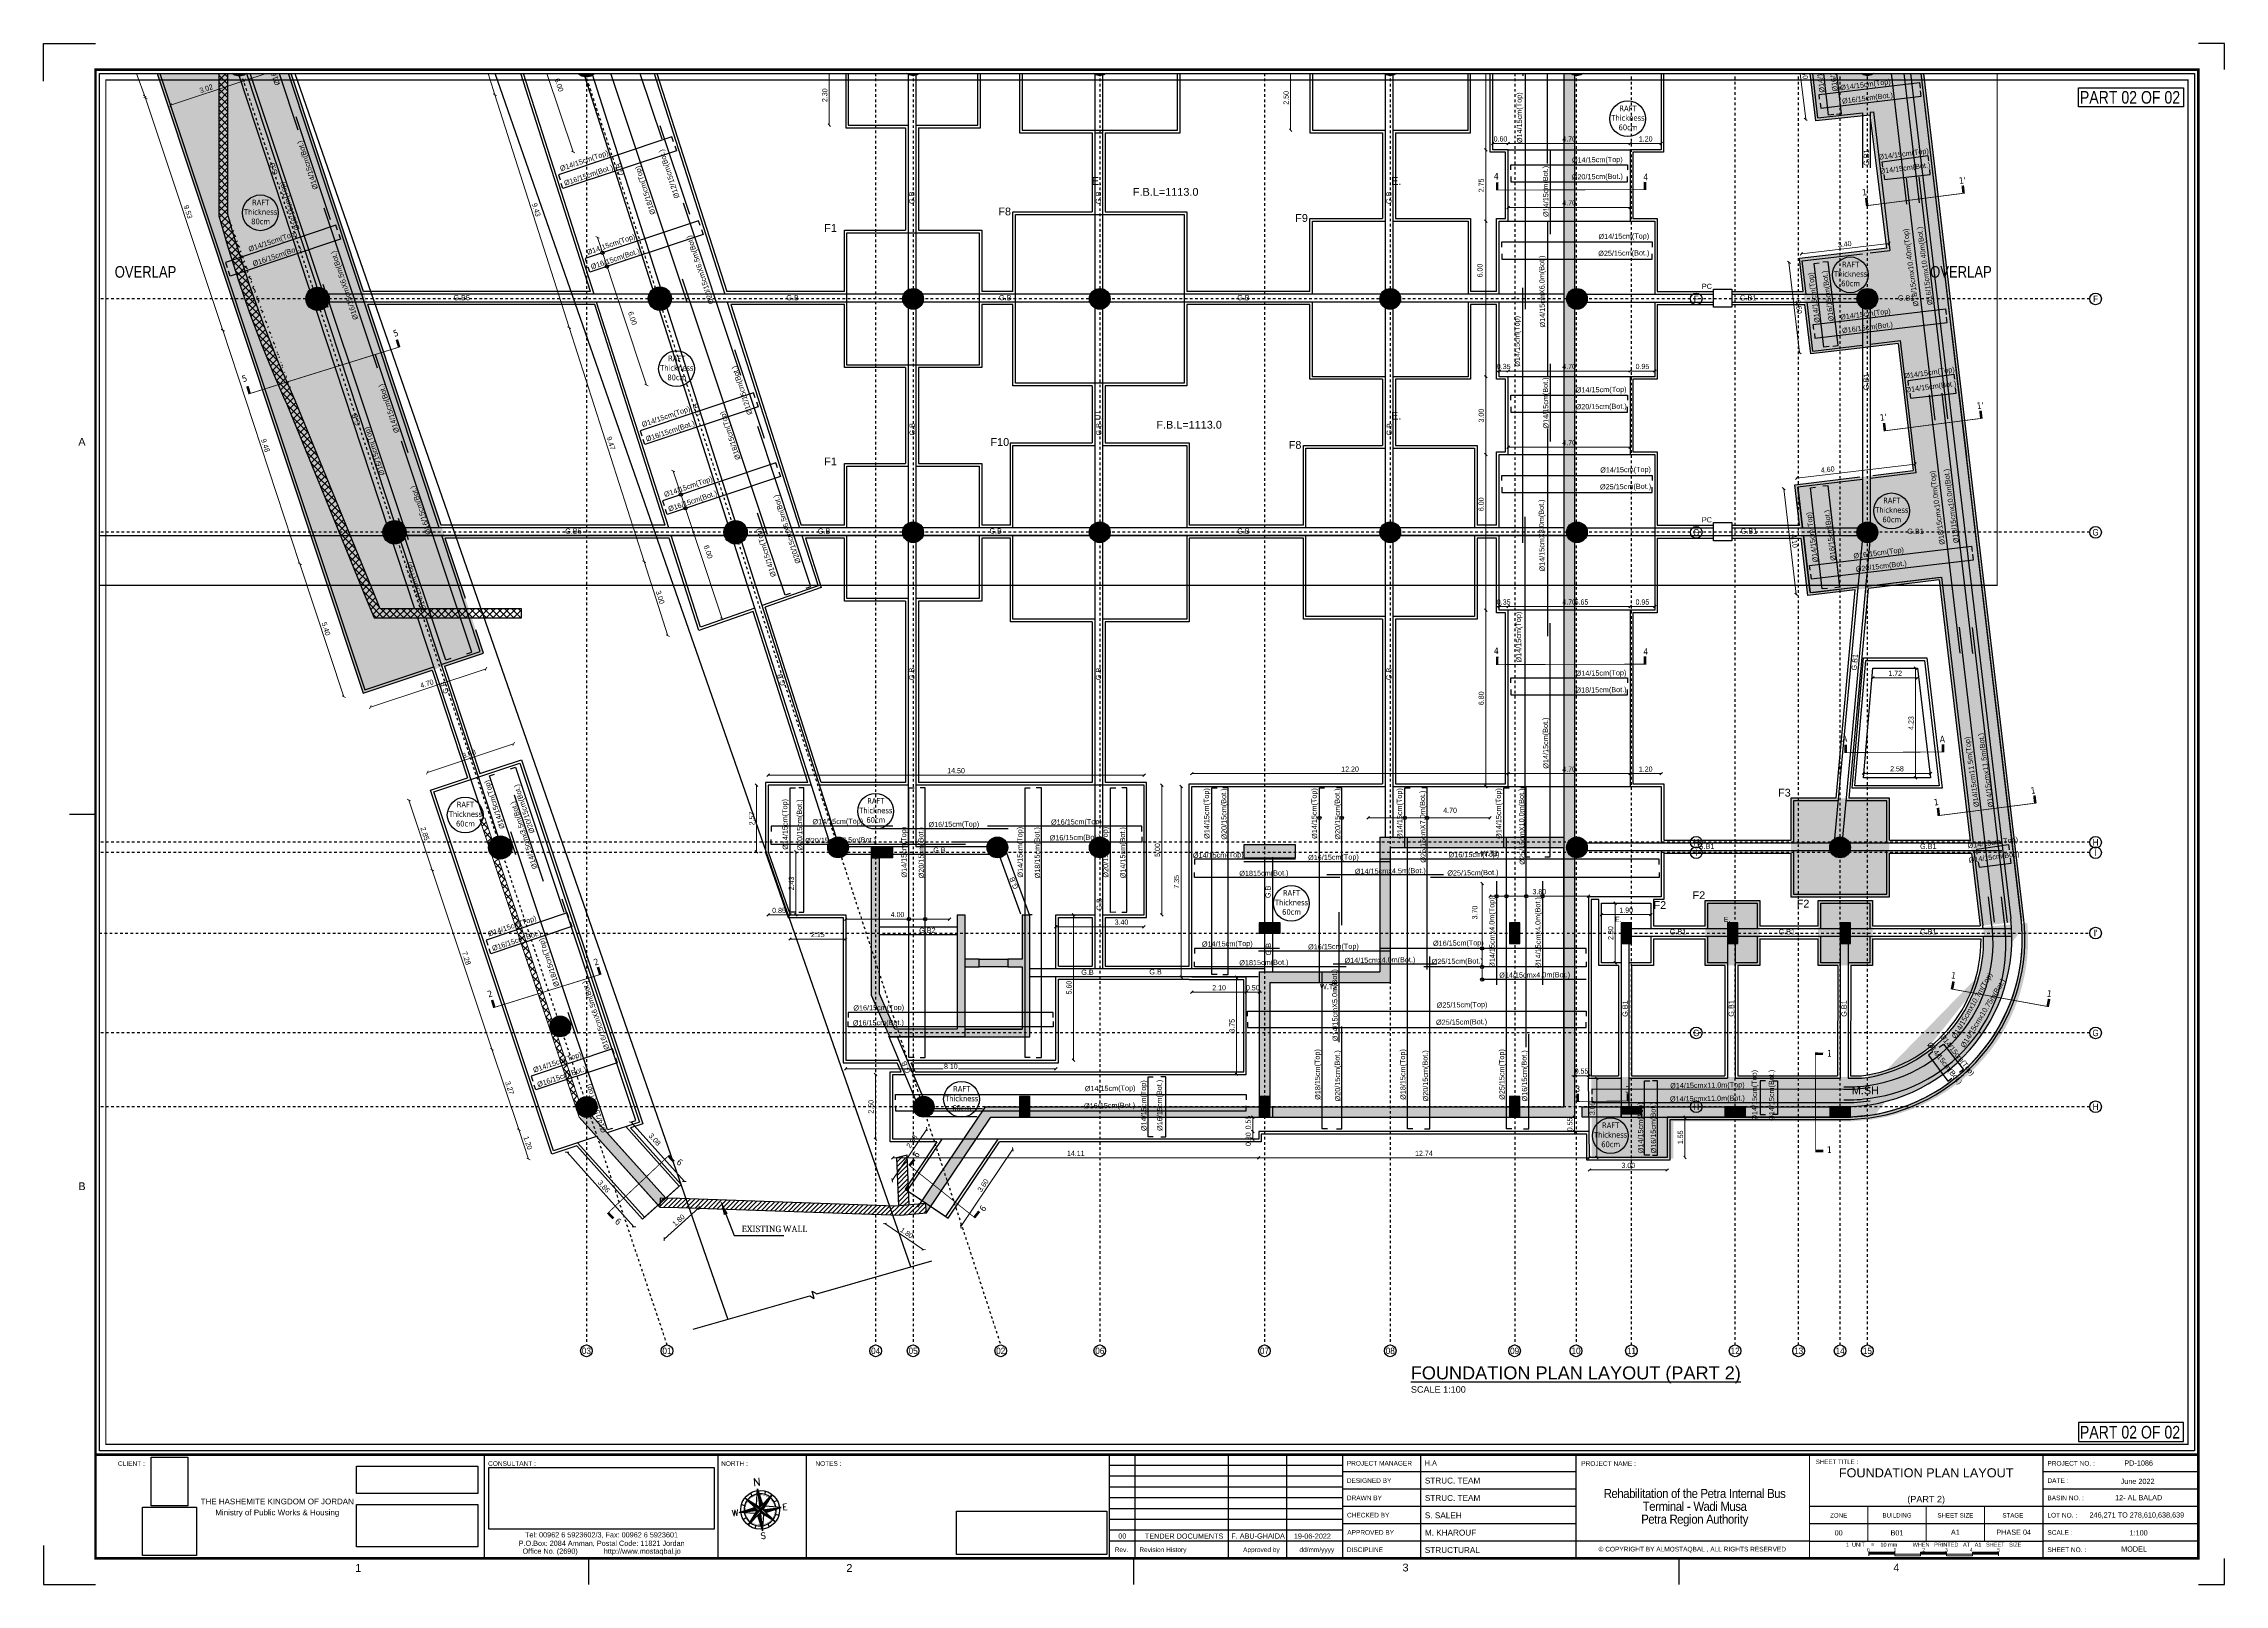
# Paper-space layout 'S-201-02' of a CAD drawing. Header units: metres. Extents: x 0 to 84.1, y 0 to 59.4.
# The model-space entities are those that its viewports show. They can reach past a viewport. Long polylines and large blocks are cut down to what shows.
import ezdxf
from ezdxf.enums import TextEntityAlignment as Align
from ezdxf.lldxf.tags import DXFTag

# ---------------------------------------------------------------- set-up
doc = ezdxf.new("R2010")
doc.units = ezdxf.units.M
doc.header["$MEASUREMENT"] = 0
for name, pattern in [('( Hidden )', [0.375, 0.25, -0.125]), ('1080-B01-GX-ZN$0$( Hidden )', [0.375, 0.25, -0.125]), ('CENTER', [50.8, 31.75, -6.35, 6.35, -6.35]), ('F.B COLUMN & AXIS$0$DASHDOT', [25.4, 12.7, -6.35, 0, -6.35])]:
    doc.linetypes.add(name, pattern=pattern)
for name, color, linetype in [('$0$A-AX-AXIS TAGS', 20, 'Continuous'), ('$0$A-AX-NO. TEXT', 41, 'Continuous'), ('$AUDIT_BAD_LAYER1', 7, 'Continuous'), ('1080-B01-GX-ZN$0$A-PART-NO', 31, 'Continuous'), ('110-20-ar-fra-a1-E$0$FRA', 7, 'Continuous'), ('A-AX-AXIS LINE', 9, 'CENTER'), ('A-G-EXISTING WALL', 53, 'Continuous'), ('A-G-XREF LOCKED', 7, 'Continuous'), ('A-NORTH Frame', 8, 'Continuous'), ('A-P-TEXT', 2, 'Continuous'), ('AR-FRAME_LINES', 1, 'Continuous'), ('FRAME', 7, 'Continuous'), ('P-R-WPUS', 4, 'DRAIN_PIPE'), ('PD1066-07-PSITE$0$HIGH VOLTAGE', 10, 'Continuous'), ('S-BLINDING LINE', 1, 'Continuous'), ('S-CONCRETE PLANS', 4, 'Continuous'), ('S-CONCRETE WALLS', 5, 'Continuous'), ('S-S-BEARING WALL', 150, 'Continuous'), ('S-S-BEARING WALL HATCH', 250, 'Continuous'), ('S-S-BEARING WALL HATCH UNDER THE GROUND', 250, 'Continuous'), ('S-S-BEARING WALL UNDER THE GROUND', 150, 'Continuous'), ('S-S-COLUMN', 60, 'Continuous'), ('S-S-COLUMN HATCH', 250, 'Continuous'), ('S-Steel', 3, 'Continuous'), ('S-SYMPOLS', 6, 'Continuous'), ('S-TAGS', 135, 'Continuous'), ('S-TEXT MAIN TITLE', 2, 'Continuous'), ('S-TEXT- BEAMS', 7, 'Continuous'), ('S-Text-Col.', 7, 'Continuous'), ('S-Text-Foundations', 7, 'Continuous'), ('steel', 3, 'Continuous'), ('Z-F-BORDER', 7, 'Continuous'), ('Z-F-BORDER THIN', 1, 'Continuous'), ('Z-F-LOGO', 7, 'Continuous'), ('Z-F-TEXT', 30, 'Continuous'), ('Z-F-TITLE BLOCK TEXT', 2, 'Continuous')]:
    doc.layers.add(name, color=color, linetype=linetype)
doc.layers.add('1080-B01-GX-ZN$0$ZONES', color=24, linetype='Continuous', true_color=0xad2b00)
doc.layers.add('PD1066-07-PSITE$0$A-G- Building Hatch', color=7, linetype='Continuous', true_color=0xededed)
doc.layers.add('A-G-VIEW PORT NON PRINT', color=6, linetype='Continuous', plot=False)
for name, color, linetype, lineweight in [('G-F-BORDER THIN', 1, 'Continuous', 13), ('S-D-WATER PROOF', 8, '( Hidden )', 0), ('S-DIMENSIONS', 134, 'Continuous', 13), ('S-HATCH REIN.', 9, 'Continuous', 5), ('S-TEXT-STEEL', 255, 'Continuous', 15)]:
    doc.layers.add(name, color=color, linetype=linetype, lineweight=lineweight)
doc.styles.add('$0$MT 1-150 (m)', font='arial.ttf', dxfattribs={"width": 0.9, "height": 0.3})
doc.styles.add('1080-B01-GX-ZN$0$FC-General-500', font='arial.ttf', dxfattribs={"width": 0.85, "height": 1000})
doc.styles.add('ACB-FRAME', font='arial.ttf')
doc.styles.add('ARIAL', font='arial.ttf')
doc.styles.add('CC-General-100', font='arial.ttf', dxfattribs={"width": 0.85, "height": 200})
doc.styles.add('FC-General-1', font='arial.ttf', dxfattribs={"width": 0.85, "height": 2})
doc.styles.add('FC-General-2', font='arial.ttf', dxfattribs={"width": 0.85, "height": 4})
doc.styles.add('FC-General-200', font='arial.ttf', dxfattribs={"height": 10})
doc.styles.add('FC-Mini-2', font='arial.ttf', dxfattribs={"width": 0.85, "height": 3.6})
doc.styles.add('FC-Mini2-2', font='arial.ttf', dxfattribs={"width": 0.85, "height": 3})
doc.styles.add('FC-Normal-1', font='arial.ttf', dxfattribs={"height": 2.5})
doc.styles.add('FC-Symbols-1', font='arial.ttf', dxfattribs={"width": 0.85, "height": 3})
doc.styles.add('frame', font='ARIALUNI.ttf', dxfattribs={"height": 0.28})
doc.styles.add('Frame A3 B$0$ar_title', font='romand.shx')
doc.styles.add('PD1066-07-PSITE$0$L40', font='simplex.shx', dxfattribs={"height": 0.254})
doc.styles.add('Site 1-200 (m)', font='arial.ttf', dxfattribs={"width": 0.85, "height": 0.2})
doc.styles.get("Standard").update_dxf_attribs({"font": 'arial.ttf'})
doc.styles.add('Tohama', font='tahoma.ttf')
tags = doc.linetypes.add('DRAIN_PIPE', pattern='A,0.5,-0.2,["D",Standard,S=0.1,R=0,X=-0.1,Y=-0.05],-0.2', length=0.9).pattern_tags.tags
tags[6] = DXFTag(74, 10)
doc.dimstyles.new('FC 1-100 (m)', dxfattribs={"dimtxt": 0.2, "dimasz": 0.1, "dimexe": 0.144, "dimexo": 0.144, "dimgap": 0.072, "dimtad": 1, "dimzin": 1, "dimdsep": 46, "dimtxsty": 'Site 1-200 (m)', "dimblk": 'OBLIQUE', "dimcen": 90, "dimse1": 1, "dimse2": 1, "dimclrd": 256, "dimclrt": 256, "dimadec": 3, "dimazin": 0, "dimtfac": 1, "dimtix": 1, "dimtmove": 2, "dimatfit": 3, "dimfxl": 0.144, "dimtolj": 1, "dimlwd": -1, "dimarcsym": 0})
picture_1 = doc.add_image_def('image1.jpg', size_in_pixel=(1076, 295))
picture_2 = doc.add_image_def('image2.jpg', size_in_pixel=(640, 850))
picture_3 = doc.add_image_def('image3.jpg', size_in_pixel=(1025, 296))
picture_4 = doc.add_image_def('image4.jpg', size_in_pixel=(349, 122))
picture_5 = doc.add_image_def('image5.jpg', size_in_pixel=(385, 87))
picture_6 = doc.add_image_def('image6.jpg', size_in_pixel=(175, 157))

# ---------------------------------------------------------------- blocks, each defined once
blk = doc.blocks.new('SHEET NUMBER')
at = {"layer": 'Z-F-TEXT'}
blk.add_attdef('M', text='', height=5, dxfattribs=at).set_placement((2.3, 0), align=Align.CENTER)
blk = doc.blocks.new('NORTH SIGN')
for points in [[(-0.679, 0), (-0.089, 0), (-0.171, 0.102)], [(-0.442, 0.442), (0, 0), (0, 0.089)], [(-0.442, -0.442), (0, 0), (-0.089, 0)], [(0, 0.679), (0, 0.089), (0.102, 0.171)], [(0.442, 0.442), (0, 0), (0.089, 0)], [(0.442, -0.442), (0, 0), (0, -0.089)], [(0, -0.679), (0, -0.089), (-0.102, -0.171)], [(0.679, 0), (0.089, 0), (0.171, -0.102)]]:
    blk.add_hatch(color=256).paths.add_polyline_path(points)
for p, q in [((-0.679, 0), (0.679, 0)), ((-0.577, 0.239), (-0.478, 0.198)), ((-0.442, 0.442), (0.442, -0.442)), ((-0.442, -0.442), (0.442, 0.442)), ((-0.198, 0.478), (-0.239, 0.577)), ((0, 0.679), (0, -0.679)), ((0.239, 0.577), (0.198, 0.478)), ((0.577, 0.239), (0.478, 0.198)), ((-0.478, -0.198), (-0.577, -0.239)), ((-0.198, -0.478), (-0.239, -0.577)), ((0.239, -0.577), (0.198, -0.478)), ((0.478, -0.198), (0.577, -0.239))]:
    blk.add_line(p, q)
for points in [[(-0.171, -0.102), (-0.679, 0), (-0.171, 0.102)], [(-0.089, 0), (-0.442, 0.442), (0, 0.089), (0.442, 0.442), (0.089, 0), (0.442, -0.442), (0, -0.089), (-0.442, -0.442), (-0.089, 0)], [(-0.102, 0.171), (0, 0.679), (0.102, 0.171)], [(0.171, -0.102), (0.679, 0), (0.171, 0.102)], [(-0.102, -0.171), (0, -0.679), (0.102, -0.171)]]:
    blk.add_lwpolyline(points)
at = {"const_width": 0.00714}
for points in [[(-0.04, 0.481, 0.366712), (-0.481, 0.04)], [(0.481, 0.04, 0.366712), (0.04, 0.481)], [(-0.481, -0.04, 0.366712), (-0.04, -0.481)], [(0.04, -0.481, 0.366712), (0.481, -0.04)]]:
    blk.add_lwpolyline(points, format="xyb", dxfattribs=at)
blk.add_circle((0, 0), 0.625)
for start, end in [(93.58873, 176.41126), (3.58873, 86.41126), (183.58873, 266.41126), (273.58873, 356.41126)]:
    blk.add_arc((0, 0), 0.518, start, end)
at = {"style": 'Frame A3 B$0$ar_title'}
for s, height, p in [('N', 0.25, (0, 0.901)), ('W', 0.2, (-0.804, 0)), ('E', 0.2, (0.804, 0)), ('S', 0.2, (0, -0.836))]:
    blk.add_text(s, height=height, rotation=360, dxfattribs=at).set_placement(p, align=Align.MIDDLE)
blk = doc.blocks.new('1086-E-FRAME A1')
at = {"layer": 'G-F-BORDER THIN', "lineweight": 0}
for points in [[(70.387, 1.261), (70.387, 1.19), (71.387, 1.19), (71.387, 1.261)], [(73.387, 1.19), (73.387, 1.261), (72.387, 1.261), (72.387, 1.19)], [(75.387, 1.19), (75.387, 1.261), (74.387, 1.261), (74.387, 1.19)]]:
    blk.add_hatch(color=256, dxfattribs=at).paths.add_polyline_path(points)
at = {"layer": 'PD1066-07-PSITE$0$A-G- Building Hatch', "extrusion": (-6.38957e-08, -9.62387e-08, 1)}
h = blk.add_hatch(dxfattribs=at)
h.set_pattern_fill('AR-SAND', color=256, scale=16.5, angle=56.41772)
h.set_pattern_definition([(93.918, (1292.3, -8320.7), (-687.35, 424.68), [0, -637.03, 0, -712.47, 0, -681.038]), (63.918, (1292.3, -8320.7), (-575.08, 1272.14), [0, -343.66, 0, -574.167, 0, -220.028]), (23.918, (1007.2, -8750.2), (719.94, 1088.61), [0, -209.55, 0, -754.38, 0, -984.885]), (13.918, (1007.2, -8750.2), (390.44, 1253.05), [0, -104.775, 0, -494.54, 0, -565.785])])
h.paths.add_polyline_path([(16.983, 2.452), (16.433, 2.817), (16.251, 2.542), (16.801, 2.177)])
h.paths.add_polyline_path([(16.983, 2.452), (16.433, 2.817), (16.251, 2.542), (16.801, 2.177)])
h = blk.add_hatch(dxfattribs=at)
h.set_pattern_fill('AR-SAND', color=256, scale=0.33, angle=56.41772)
h.set_pattern_definition([(93.91772, (1292.311, -8320.729), (-13.747033, 8.493583), [0, -12.74064, 0, -14.2494, 0, -13.62075]), (63.91772, (1292.311, -8320.729), (-11.501655, 25.442824), [0, -6.87324, 0, -11.48334, 0, -4.40055]), (23.91772, (1286.608, -8329.318), (14.398803, 21.772235), [0, -4.191, 0, -15.0876, 0, -19.6977]), (13.91772, (1286.608, -8329.318), (7.80873, 25.060953), [0, -2.0955, 0, -9.89076, 0, -11.3157])])
h.paths.add_polyline_path([(16.983, 2.452), (16.433, 2.817), (16.251, 2.542), (16.801, 2.177)])
h.paths.add_polyline_path([(16.983, 2.452), (16.433, 2.817), (16.251, 2.542), (16.801, 2.177)])
at = {"layer": '110-20-ar-fra-a1-E$0$FRA', "lineweight": 0, "const_width": 0.05}
for points in [[(16.999, 1.024), (16.999, 5.024)], [(26.003, 1.024), (26.003, 5.024)], [(29.413, 1.024), (29.413, 5.024)], [(41.1, 1.024), (41.1, 5.024)], [(50.1, 1.024), (50.1, 5.024)], [(59.1, 1.024), (59.1, 5.024)], [(68.1, 1.024), (68.1, 5.024)], [(77.1, 1.024), (77.1, 5.024)]]:
    blk.add_lwpolyline(points, dxfattribs=at)
at = {"layer": 'AR-FRAME_LINES', "linetype": 'Continuous'}
for p, q in [((1, 29.724), (2, 29.724)), ((21.025, 0.024), (21.025, 1.024)), ((42.05, 0.024), (42.05, 1.024)), ((63.075, 0.024), (63.075, 1.024))]:
    blk.add_line(p, q, dxfattribs=at)
at = {"layer": 'AR-FRAME_LINES', "color": 8}
for points in [[(0, 57.971), (0, 59.424), (2, 59.424)], [(84.1, 58.424), (84.1, 59.424), (83.1, 59.424)], [(0, 1.524), (0, 0.024), (2, 0.024)], [(83.1, 0.024), (84.1, 0.024), (84.1, 1.024)]]:
    blk.add_lwpolyline(points, dxfattribs=at)
at = {"layer": 'G-F-BORDER THIN'}
for p, q in [((70.35, 3.024), (70.35, 1.691)), ((72.6, 3.024), (72.6, 1.691)), ((74.85, 3.024), (74.85, 1.691))]:
    blk.add_line(p, q, dxfattribs=at)
at = {"layer": 'G-F-BORDER THIN', "lineweight": 0}
for p, q in [((70.387, 1.119), (70.387, 1.261)), ((71.387, 1.261), (70.387, 1.261)), ((75.387, 1.19), (70.387, 1.19)), ((71.387, 1.119), (71.387, 1.261)), ((72.387, 1.119), (71.387, 1.119)), ((73.387, 1.261), (72.387, 1.261)), ((72.387, 1.119), (72.387, 1.261)), ((73.387, 1.119), (73.387, 1.261)), ((74.387, 1.119), (73.387, 1.119)), ((74.387, 1.119), (74.387, 1.261)), ((75.387, 1.261), (74.387, 1.261)), ((75.387, 1.119), (75.387, 1.261))]:
    blk.add_line(p, q, dxfattribs=at)
at = {"layer": 'Z-F-BORDER', "const_width": 0.1}
blk.add_lwpolyline([(83.1, 58.424), (2, 58.424), (2, 1.024), (83.1, 1.024)], close=True, dxfattribs=at)
blk.add_lwpolyline([(2, 5.024), (83.1, 5.024)], dxfattribs=at)
at = {"layer": 'Z-F-BORDER THIN', "linetype": 'Continuous'}
for p, q in [((50.1, 4.608), (41.1, 4.608)), ((59.1, 4.358), (50.1, 4.358)), ((53.1, 5.024), (53.1, 1.024)), ((83.1, 4.358), (77.1, 4.358)), ((50.1, 4.191), (41.1, 4.191)), ((50.1, 3.774), (41.1, 3.774)), ((59.1, 3.691), (50.1, 3.691)), ((83.1, 3.691), (77.1, 3.691)), ((50.1, 3.358), (41.1, 3.358)), ((50.1, 2.941), (41.1, 2.941)), ((50.1, 2.524), (41.1, 2.524)), ((59.1, 3.024), (50.1, 3.024)), ((77.1, 3.024), (68.1, 3.024)), ((83.1, 3.024), (77.1, 3.024)), ((50.1, 2.108), (41.1, 2.108)), ((50.1, 1.691), (41.1, 1.691)), ((59.1, 2.358), (50.1, 2.358)), ((59.1, 1.691), (50.1, 1.691)), ((68.1, 1.691), (59.1, 1.691)), ((77.1, 2.358), (68.1, 2.358)), ((68.1, 1.691), (77.1, 1.691)), ((83.1, 2.358), (77.1, 2.358)), ((83.1, 1.691), (77.1, 1.691))]:
    blk.add_line(p, q, dxfattribs=at)
blk.add_lwpolyline([(2.15, 58.274), (82.95, 58.274), (82.95, 5.174), (2.15, 5.174)], close=True, dxfattribs=at)
for points in [[(42.1, 1.024), (42.1, 5.024)], [(45.694, 1.024), (45.694, 5.024)], [(47.943, 1.024), (47.943, 5.024)]]:
    blk.add_lwpolyline(points, dxfattribs=at)
ref = blk.add_blockref('SHEET NUMBER', (81.194, 1.511), dxfattribs=dict(xscale=0.050339188642796, yscale=0.050339188642796, zscale=0.050339188642796))
ref.add_attrib('M', 'MODEL', dxfattribs={"layer": 'Z-F-TEXT', "height": 0.2, "style": 'FC-General-2'}).set_placement((80.618, 1.386), align=Align.MIDDLE_CENTER)
at = {"layer": 'A-NORTH Frame', "xscale": 1.2, "yscale": 1.2, "zscale": 1.2, "rotation": 6.746545078974298}
blk.add_blockref('NORTH SIGN', (27.632, 2.897), dxfattribs=at)
at = {"layer": 'FRAME', "color": 8, "linetype": 'Continuous', "style": 'ACB-FRAME'}
for s, p in [('A', (1.338, 44.074)), ('B', (1.338, 15.374)), ('1', (12.014, 0.657)), ('2', (30.958, 0.657)), ('3', (52.405, 0.673)), ('4', (71.336, 0.673))]:
    blk.add_text(s, height=0.3, dxfattribs=at).set_placement(p, align=Align.MIDDLE_LEFT)
at = {"layer": 'PD1066-07-PSITE$0$HIGH VOLTAGE', "color": 252, "style": 'PD1066-07-PSITE$0$L40'}
blk.add_text('HV POLE', height=0.0133, rotation=56.10511, dxfattribs=at).set_placement((15.009, 4.988, -37.049))
at = {"layer": 'Z-F-TEXT', "style": 'FC-Normal-1'}
for s, p in [('PD-1086', (80.794, 4.601)), ('12- AL BALAD', (80.794, 3.268)), ('246,271 TO 278,610,638,639', (80.724, 2.601)), ('00', (41.6, 1.789)), ('F. ABU-GHAIDA ', (46.874, 1.789)), ('A1', (73.725, 1.935)), ('PHASE 04', (75.975, 1.935))]:
    blk.add_text(s, height=0.2, dxfattribs=at).set_placement(p, align=Align.CENTER)
blk.add_text('June 2022', height=0.2, dxfattribs=at).set_placement((80.754, 3.997), align=Align.MIDDLE_CENTER)
at = {"layer": 'Z-F-TEXT', "linetype": 'Continuous', "style": 'FC-Mini2-2'}
for s, p in [('THE HASHEMITE KINGDOM OF JORDAN', (9.01, 3.221)), ('Ministry of Public Works & Housing', (9.01, 2.77))]:
    blk.add_text(s, height=0.22, dxfattribs=at).set_placement(p, align=Align.MIDDLE)
at = {"layer": 'Z-F-TEXT', "linetype": 'Continuous', "style": 'FC-Mini-2'}
for s, p in [('P.O.Box: 2084 Amman, Postal Code: 11821 Jordan', (21.521, 1.609)), ('Tel: 00962 6 5923602/3, Fax: 00962 6 5923601', (21.515, 1.935)), ('Office No. (2690)             http://www.mostaqbal.jo', (21.521, 1.306))]:
    blk.add_text(s, height=0.2, dxfattribs=at).set_placement(p, align=Align.MIDDLE_CENTER)
at = {"layer": 'Z-F-TEXT', "style": 'FC-Normal-1'}
for s, p in [('TENDER DOCUMENTS', (42.469, 1.785)), ('19-06-2022', (48.215, 1.784))]:
    blk.add_text(s, height=0.2, dxfattribs=at).set_placement(p)
at = {"layer": 'Z-F-TEXT', "linetype": 'Continuous', "style": 'FC-Mini-2'}
blk.add_text('© COPYRIGHT BY ALMOSTAQBAL , ALL RIGHTS RESERVED', height=0.18, dxfattribs=at).set_placement((63.581, 1.293), align=Align.CENTER)
at = {"layer": 'Z-F-TEXT', "style": 'CC-General-100'}
blk.add_text('1  UNIT    =    10 mm          WHEN   PRINTED   AT   A1   SHEET   SIZE', height=0.15256, dxfattribs=at).set_placement((72.887, 1.632), align=Align.TOP_CENTER)
at = {"layer": 'Z-F-TEXT', "style": 'CC-General-100', "width": 0.85}
for s, p in [('0', (70.367, 1.423)), ('1', (71.396, 1.423)), ('2', (72.506, 1.423)), ('3', (73.382, 1.423)), ('4', (74.337, 1.423)), ('5', (75.393, 1.423))]:
    blk.add_text(s, height=0.14, dxfattribs=at).set_placement(p, align=Align.TOP_CENTER)
at = {"layer": 'Z-F-TEXT', "insert": (63.669, 2.981), "char_height": 0.35, "width": 8.64657, "attachment_point": 5, "style": 'FC-General-200'}
blk.add_mtext('\\pxsm0.85,qc;{\\W0.9;\\T0.93;Rehabilitation of the Petra Internal Bus Terminal - Wadi Musa\\P\\H1x;Petra Region Authority}', dxfattribs=at)
at = {"layer": 'Z-F-TITLE BLOCK TEXT', "linetype": 'Continuous', "style": 'FC-Mini-2'}
for s, p in [('CLIENT :', (2.868, 4.594)), ('CONSULTANT :', (17.141, 4.594)), ('NORTH :', (26.128, 4.594)), ('NOTES :', (29.763, 4.594))]:
    blk.add_text(s, height=0.18, dxfattribs=at).set_placement(p)
at = {"layer": 'Z-F-TITLE BLOCK TEXT'}
for s, height, style, p in [('PROJECT MANAGER', 0.18, 'FC-Normal-1', (50.257, 4.604)), ('H.A', 0.2, 'FC-Normal-1', (53.265, 4.603)), ('PROJECT NAME :', 0.18, 'FC-General-1', (59.297, 4.594)), ('SHEET TITLE :', 0.17, 'frame', (68.341, 4.664)), ('PROJECT NO. :', 0.18, 'FC-General-1', (77.275, 4.601)), ('DESIGNED BY', 0.18, 'FC-Normal-1', (50.257, 3.937)), ('DRAWN BY', 0.18, 'FC-Normal-1', (50.257, 3.268)), ('DATE :', 0.18, 'FC-Normal-1', (77.275, 3.934)), ('BASIN NO. :', 0.18, 'FC-Normal-1', (77.275, 3.268)), ('CHECKED BY', 0.18, 'FC-Normal-1', (50.264, 2.604)), ('LOT NO. :', 0.18, 'FC-Normal-1', (77.275, 2.601)), ('APPROVED BY', 0.18, 'FC-Normal-1', (50.275, 1.938)), ('SCALE :', 0.18, 'FC-Normal-1', (77.275, 1.935)), ('Revision History', 0.18, 'FC-Normal-1', (42.257, 1.271)), ('Approved by', 0.18, 'FC-Normal-1', (46.257, 1.271)), ('DISCIPLINE', 0.18, 'FC-Normal-1', (50.257, 1.271)), ('SHEET NO. :', 0.18, 'FC-Normal-1', (77.275, 1.268))]:
    blk.add_text(s, height=height, dxfattribs=dict(at, style=style)).set_placement(p)
for s, height, style, p in [('ZONE', 0.17, 'FC-General-1', (69.225, 2.599)), ('BUILDING', 0.17, 'FC-General-1', (71.475, 2.601)), ('SHEET SIZE', 0.17, 'FC-General-1', (73.725, 2.601)), ('STAGE ', 0.17, 'FC-General-1', (75.975, 2.601)), ('Rev. ', 0.18, 'FC-Normal-1', (41.6, 1.271)), ('dd/mm/yyyy', 0.18, 'FC-Normal-1', (49.1, 1.271))]:
    blk.add_text(s, height=height, dxfattribs=dict(at, style=style)).set_placement(p, align=Align.CENTER)
at = {"layer": 'Z-F-LOGO'}
image = blk.add_image(picture_2, insert=(4.149, 3.056), size_in_units=(1.41, 1.873), dxfattribs=at)
image.dxf.flags = 7
image = blk.add_image(picture_5, insert=(12.06, 3.526), size_in_units=(4.689, 1.06), dxfattribs=at)
image.dxf.flags = 7
image = blk.add_image(picture_1, insert=(17.165, 2.151), size_in_units=(8.697, 2.384), dxfattribs=at)
image.dxf.flags = 7
image = blk.add_image(picture_6, insert=(3.816, 1.136), size_in_units=(2.076, 1.863), dxfattribs=at)
image.dxf.flags = 7
image = blk.add_image(picture_4, insert=(12.06, 1.471), size_in_units=(4.689, 1.639), dxfattribs=at)
image.dxf.flags = 7
image = blk.add_image(picture_3, insert=(35.2, 1.174), size_in_units=(5.8, 1.675), dxfattribs=at)
image.dxf.flags = 7
blk = doc.blocks.new('A1-LS-SHEET TITLE')
at = {"layer": 'Z-F-TEXT'}
for tag, height, style, p in [('SHEET-TITLE-1', 3.5, 'FC-General-200', (726, 43.26)), ('SHEET-TITLE-2', 3.5, 'FC-General-200', (726, 38.41)), ('SHEET-TITLE-3', 2.5, 'FC-Symbols-1', (726, 33.1)), ('BUILDING-NAME-1', 3.5, 'FC-General-200', (636, 20.87)), ('ZONE', 2, 'FC-Normal-1', (692.25, 20.12)), ('BUILDING-NO.', 2, 'FC-Normal-1', (714.75, 20.11)), ('SCALE', 2, 'FC-Symbols-1', (807.94, 20.1))]:
    blk.add_attdef(tag, text='', height=height, dxfattribs=dict(at, style=style)).set_placement(p, align=Align.MIDDLE_CENTER)
blk = doc.blocks.new('ENG. NAMES')
at = {"layer": 'Z-F-TEXT', "style": 'FC-Symbols-1'}
for tag, p in [('DESIGNED-BY', (400.76, 30.29)), ('DRAWN-BY', (400.76, 25.26)), ('CHECKED-BY', (400.76, 20.22)), ('APPROVED-BY', (400.76, 15.19)), ('DISCIPLINE', (400.76, 10.15))]:
    blk.add_attdef(tag, text='', height=1.7, dxfattribs=at).set_placement(p, align=Align.MIDDLE_LEFT)
blk = doc.blocks.new('1086-STRUC NAMES A1')
at = {"layer": 'Z-F-TEXT', "xscale": 0.132912056040579, "yscale": 0.132912056040579, "zscale": 0.132912056040579}
blk.add_blockref('ENG. NAMES', (0, 0), dxfattribs=at).add_auto_attribs({'DESIGNED-BY': 'STRUC. TEAM', 'DRAWN-BY': 'STRUC. TEAM', 'CHECKED-BY': 'S. SALEH', 'APPROVED-BY': 'M. KHAROUF', 'DISCIPLINE': 'STRUCTURAL'})
blk = doc.blocks.new('EXISTING WALL')
for p, q in [((-15.816, -4.378), (-16.98, -4.476)), ((-15.785, -4.742), (-15.816, -4.378))]:
    blk.add_line(p, q)
for points in [[(-16.45, -4.431), (-16.526, -2.517), (-16.938, -2.61), (-16.865, -4.466)], [(-26.059, -4.17), (-26.065, -4.515), (-25.344, -4.533), (-16.781, -4.831), (-15.785, -4.742)], [(-16.98, -4.476), (-25.297, -4.183), (-26.059, -4.17)]]:
    blk.add_lwpolyline(points)
blk = doc.blocks.new('_OBLIQUE')
at = {"color": 0, "linetype": 'ByBlock'}
blk.add_line((-0.5, -0.5), (0.5, 0.5), dxfattribs=at)
blk = doc.blocks.new('$0$AXIS TAGS')
at = {"layer": '$0$A-AX-AXIS TAGS'}
blk.add_circle((0, 0), 0.225, dxfattribs=at)
at = {"layer": '$0$A-AX-NO. TEXT', "style": '$0$MT 1-150 (m)', "width": 0.9}
blk.add_attdef('A', text='', height=0.25, dxfattribs=at).set_placement((0, 0), align=Align.MIDDLE_CENTER)
blk = doc.blocks.new('1086-B1-AX-BS2')
at = {"layer": 'A-AX-AXIS LINE', "linetype": 'F.B COLUMN & AXIS$0$DASHDOT', "ltscale": 0.05}
for p, q in [((-51566, 67057), (-25791, -9832)), ((-38063, 67057, 0), (-12920, -9832, 0)), ((-28898, 67057), (-28898, -9832)), ((-17743, 67057), (-17743, -9832)), ((-16298, 67057), (-16298, -9832)), ((-9098, 67057), (-9098, -9832)), ((-2748, 67057), (-2748, -9832)), ((2102, 67057), (2102, -9832)), ((6902, 67057), (6902, -9832)), ((9267, 67057), (9267, -9832)), ((13678, 39499), (-51502, 39499)), ((13678, 30499), (-51502, 30499)), ((13678, 21499), (-51502, 21499)), ((13678, 9549), (-51502, 9549)), ((13678, 9149), (-51502, 9149)), ((13678, 2199), (-51502, 2199)), ((13678, -648), (-51502, -648))]:
    blk.add_line(p, q, dxfattribs=at)
at = {"layer": '$0$A-AX-NO. TEXT', "xscale": 999.9999999999995, "yscale": 999.9999999999995, "zscale": 999.9999999999995}
for p, values in [((13903, 39499, 0), {'A': 'E'}), ((13903, 30499, 0), {'A': 'F'}), ((13903, 21499, 0), {'A': 'G'}), ((13903, 9549, 0), {'A': 'H'}), ((13903, 9149, 0), {'A': 'I'}), ((13903, 2199, 0), {'A': 'G'}), ((13903, -648, 0), {'A': 'H'}), ((-28898, -10057, 0), {'A': '03'}), ((-25791, -10057, 0), {'A': '01'}), ((-17743, -10057, 0), {'A': '04'}), ((-16298, -10057, 0), {'A': '05'}), ((-12920, -10057, 0), {'A': '02'}), ((-9098, -10057, 0), {'A': '06'}), ((-2748, -10057, 0), {'A': '07'}), ((2102, -10057, 0), {'A': '08'}), ((6898, -10057, 0), {'A': '09'}), ((9267, -10057, 0), {'A': '10'})]:
    blk.add_blockref('$0$AXIS TAGS', p, dxfattribs=at).add_auto_attribs(values)
blk = doc.blocks.new('1086-B1-AX-BS1')
at = {"layer": 'A-AX-AXIS LINE', "linetype": 'F.B COLUMN & AXIS$0$DASHDOT', "ltscale": 0.05}
for p, q in [((-17743, 67057), (-17743, -9832)), ((-16298, 67057), (-16298, -9832)), ((-9098, 67057), (-9098, -9832)), ((-2748, 67057), (-2748, -9832)), ((2102, 67057), (2102, -9832)), ((6902, 67057), (6902, -9832)), ((9267, 67057), (9267, -9832)), ((11402, -9832), (11402, 67057)), ((15402, -9832), (15402, 67057)), ((17852, -9832), (17852, 67057)), ((19452, -9832), (19452, 67057)), ((20502, -9832), (20502, 67057)), ((29078, 39499), (-51502, 39499)), ((29078, 30499), (-51502, 30499)), ((29078, 21499), (-51502, 21499)), ((29078, 9549), (-51502, 9549)), ((29078, 9149), (-51502, 9149)), ((-51502, 6049), (29078, 6049)), ((29078, 2199), (-51502, 2199)), ((29078, -648), (-51502, -648))]:
    blk.add_line(p, q, dxfattribs=at)
at = {"layer": '$0$A-AX-NO. TEXT', "xscale": 999.9999999999995, "yscale": 999.9999999999995, "zscale": 999.9999999999995}
for p, values in [((29303, 39499, 0), {'A': 'E'}), ((29303, 30499, 0), {'A': 'F'}), ((29303, 21499, 0), {'A': 'G'}), ((29303, 9549, 0), {'A': 'H'}), ((29303, 9149, 0), {'A': 'I'}), ((29303, 6049, 0), {'A': "I'"}), ((29303, 2199, 0), {'A': 'G'}), ((29303, -648, 0), {'A': 'H'}), ((-17743, -10057, 0), {'A': '04'}), ((-16298, -10057, 0), {'A': '05'}), ((-9098, -10057, 0), {'A': '06'}), ((-2748, -10057, 0), {'A': '07'}), ((2102, -10057, 0), {'A': '08'}), ((6898, -10057, 0), {'A': '09'}), ((9267, -10057, 0), {'A': '10'}), ((11402, -10057, 0), {'A': '11'}), ((15402, -10057, 0), {'A': '12'}), ((17852, -10057, 0), {'A': '13'}), ((19452, -10057, 0), {'A': '14'}), ((20502, -10057, 0), {'A': '15'})]:
    blk.add_blockref('$0$AXIS TAGS', p, dxfattribs=at).add_auto_attribs(values)
blk = doc.blocks.new('1086-B1-X-COBS1')
at = {"layer": 'S-S-BEARING WALL HATCH'}
h = blk.add_hatch(color=256, dxfattribs=at)
h.dxf.hatch_style = 1
h.paths.add_polyline_path([(26.032, 6.614), (26.43, 6.661), (20.545, 56.299), (13.702, 56.299), (13.702, 55.999), (20.177, 55.999)])
h = blk.add_hatch(color=256, dxfattribs=at)
h.dxf.hatch_style = 1
edge = h.paths.add_edge_path()
edge.add_arc((19.578, 5.849), 6.9, 354.92854, 366.761)
edge.add_line((26.43, 6.661), (26.032, 6.614))
edge.add_line((26.032, 6.614), (26.076, 5.719))
edge.add_arc((19.566, 5.854), 6.511, 272.51419, 358.81587, ccw=False)
edge.add_line((19.852, -0.651), (11.002, -0.651))
edge.add_line((11.002, -0.651), (11.002, -1.051))
edge.add_line((11.002, -1.051), (19.852, -1.051))
edge.add_arc((19.567, 5.854), 6.911, 272.36051, 354.89566)
h = blk.add_hatch(color=256, dxfattribs=at)
h.dxf.hatch_style = 1
h.paths.add_polyline_path([(10.999, -0.651), (9.502, -0.651), (9.502, -1.051), (10.999, -1.051)])
at = {"layer": 'S-S-BEARING WALL HATCH UNDER THE GROUND'}
h = blk.add_hatch(color=256, dxfattribs=at)
h.dxf.hatch_style = 1
h.paths.add_polyline_path([(-17.898, 9.349), (-17.898, 8.949), (-17.098, 8.949), (-17.098, 9.349)])
h = blk.add_hatch(color=256, dxfattribs=at)
h.dxf.hatch_style = 1
h.paths.add_polyline_path([(-14.598, 6.749), (-14.298, 6.749), (-14.298, 2.049), (-17.194, 2.049), (-17.898, 3.643), (-17.898, 8.949), (-17.598, 8.949), (-17.598, 3.706), (-16.998, 2.349), (-14.598, 2.349)])
h = blk.add_hatch(color=256, dxfattribs=at)
h.dxf.hatch_style = 1
h.paths.add_polyline_path([(-14.298, 5.049), (-13.748, 5.049), (-13.748, 4.749), (-14.298, 4.749)], flags=17)
h.paths.add_polyline_path([(-12.648, 5.049), (-12.098, 5.049), (-12.098, 6.749), (-11.798, 6.749), (-11.798, 5.049), (-11.798, 2.049), (-14.298, 2.049), (-14.298, 2.349), (-12.098, 2.349), (-12.098, 4.749), (-12.648, 4.749)])
at = {"layer": 'S-S-COLUMN HATCH'}
h = blk.add_hatch(color=256, dxfattribs=at)
h.dxf.hatch_style = 1
edge = h.paths.add_edge_path()
edge.add_arc((-16.298, 39.499), 0.4, 0, 360)
h = blk.add_hatch(color=256, dxfattribs=at)
h.dxf.hatch_style = 1
edge = h.paths.add_edge_path()
edge.add_arc((-9.098, 39.499), 0.4, 0, 360)
h = blk.add_hatch(color=256, dxfattribs=at)
h.dxf.hatch_style = 1
edge = h.paths.add_edge_path()
edge.add_arc((2.102, 39.499), 0.4, 0, 360)
h = blk.add_hatch(color=256, dxfattribs=at)
h.dxf.hatch_style = 1
edge = h.paths.add_edge_path()
edge.add_arc((9.302, 39.499), 0.4, 0, 360)
h = blk.add_hatch(color=256, dxfattribs=at)
h.dxf.hatch_style = 1
edge = h.paths.add_edge_path()
edge.add_arc((20.502, 39.499), 0.4, 0, 360)
h = blk.add_hatch(color=256, dxfattribs=at)
h.dxf.hatch_style = 1
edge = h.paths.add_edge_path()
edge.add_arc((-16.298, 30.499), 0.4, 0, 360)
h = blk.add_hatch(color=256, dxfattribs=at)
h.dxf.hatch_style = 1
edge = h.paths.add_edge_path()
edge.add_arc((-9.098, 30.499), 0.4, 0, 360)
h = blk.add_hatch(color=256, dxfattribs=at)
h.dxf.hatch_style = 1
edge = h.paths.add_edge_path()
edge.add_arc((2.102, 30.499), 0.4, 0, 360)
h = blk.add_hatch(color=256, dxfattribs=at)
h.dxf.hatch_style = 1
edge = h.paths.add_edge_path()
edge.add_arc((9.302, 30.499), 0.4, 0, 360)
h = blk.add_hatch(color=256, dxfattribs=at)
h.dxf.hatch_style = 1
edge = h.paths.add_edge_path()
edge.add_arc((20.502, 30.499), 0.4, 0, 360)
h = blk.add_hatch(color=256, dxfattribs=at)
h.dxf.hatch_style = 1
edge = h.paths.add_edge_path()
edge.add_arc((-16.298, 21.499), 0.4, 0, 360)
h = blk.add_hatch(color=256, dxfattribs=at)
h.dxf.hatch_style = 1
edge = h.paths.add_edge_path()
edge.add_arc((-16.298, 21.499), 0.4, 0, 360)
h = blk.add_hatch(color=256, dxfattribs=at)
h.dxf.hatch_style = 1
edge = h.paths.add_edge_path()
edge.add_arc((-9.098, 21.499), 0.4, 0, 360)
h = blk.add_hatch(color=256, dxfattribs=at)
h.dxf.hatch_style = 1
edge = h.paths.add_edge_path()
edge.add_arc((2.102, 21.499), 0.4, 0, 360)
h = blk.add_hatch(color=256, dxfattribs=at)
h.dxf.hatch_style = 1
edge = h.paths.add_edge_path()
edge.add_arc((9.302, 21.499), 0.4, 0, 360)
h = blk.add_hatch(color=256, dxfattribs=at)
h.dxf.hatch_style = 1
edge = h.paths.add_edge_path()
edge.add_arc((20.502, 21.499), 0.4, 0, 360)
h = blk.add_hatch(color=256, dxfattribs=at)
h.dxf.hatch_style = 1
edge = h.paths.add_edge_path()
edge.add_arc((-13.048, 9.349), 0.4, 0, 360)
h = blk.add_hatch(color=256, dxfattribs=at)
h.dxf.hatch_style = 1
h.paths.add_polyline_path([(-1.548, 9.449), (-3.548, 9.449), (-3.548, 8.949), (-1.548, 8.949)])
h = blk.add_hatch(color=256, dxfattribs=at)
h.dxf.hatch_style = 1
edge = h.paths.add_edge_path()
edge.add_arc((9.302, 9.349), 0.4, 0, 360)
h = blk.add_hatch(color=256, dxfattribs=at)
h.dxf.hatch_style = 1
edge = h.paths.add_edge_path()
edge.add_arc((19.452, 9.349), 0.4, 0, 360)
h = blk.add_hatch(color=256, dxfattribs=at)
h.dxf.hatch_style = 1
h.paths.add_polyline_path([(-2.148, 6.449), (-2.948, 6.449), (-2.948, 6.049), (-2.148, 6.049)])
h = blk.add_hatch(color=256, dxfattribs=at)
h.dxf.hatch_style = 1
h.paths.add_polyline_path([(7.102, 5.649), (7.102, 6.449), (6.702, 6.449), (6.702, 5.649)])
h = blk.add_hatch(color=256, dxfattribs=at)
h.dxf.hatch_style = 1
h.paths.add_polyline_path([(11.402, 5.649), (11.402, 6.449), (11.002, 6.449), (11.002, 5.649)])
h = blk.add_hatch(color=256, dxfattribs=at)
h.dxf.hatch_style = 1
h.paths.add_polyline_path([(15.502, 5.649), (15.502, 6.449), (15.102, 6.449), (15.102, 5.649)])
h = blk.add_hatch(color=256, dxfattribs=at)
h.dxf.hatch_style = 1
h.paths.add_polyline_path([(19.852, 5.649), (19.852, 6.449), (19.452, 6.449), (19.452, 5.649)])
h = blk.add_hatch(color=256, dxfattribs=at)
h.dxf.hatch_style = 1
edge = h.paths.add_edge_path()
edge.add_arc((-15.888, -0.648), 0.4, 0, 360)
h = blk.add_hatch(color=256, dxfattribs=at)
h.dxf.hatch_style = 1
h.paths.add_polyline_path([(-12.198, -0.251), (-12.198, -1.051), (-11.798, -1.051), (-11.798, -0.251)])
h = blk.add_hatch(color=256, dxfattribs=at)
h.dxf.hatch_style = 1
h.paths.add_polyline_path([(-2.548, -1.051), (-2.548, -0.251), (-2.948, -0.251), (-2.948, -1.051)])
h = blk.add_hatch(color=256, dxfattribs=at)
h.dxf.hatch_style = 1
h.paths.add_polyline_path([(7.102, -1.051), (7.102, -0.251), (6.702, -0.251), (6.702, -1.051)])
h = blk.add_hatch(color=256, dxfattribs=at)
h.dxf.hatch_style = 1
h.paths.add_polyline_path([(11.802, -0.651), (11.002, -0.651), (11.002, -0.951), (11.802, -0.951)])
h = blk.add_hatch(color=256, dxfattribs=at)
h.dxf.hatch_style = 1
h.paths.add_polyline_path([(15.802, -0.651), (15.002, -0.651), (15.002, -1.051), (15.802, -1.051)])
h = blk.add_hatch(color=256, dxfattribs=at)
h.dxf.hatch_style = 1
h.paths.add_polyline_path([(19.852, -0.651), (19.052, -0.651), (19.052, -1.051), (19.852, -1.051)])
at = {"layer": 'S-S-BEARING WALL'}
for p, q in [((-17.898, 8.949), (-17.598, 8.949)), ((-17.898, 3.643), (-17.898, 8.949)), ((-17.598, 3.706), (-17.598, 8.949)), ((-14.598, 6.749), (-14.298, 6.749)), ((-14.598, 6.749), (-14.598, 2.349)), ((-14.298, 6.749), (-14.298, 2.049)), ((-12.098, 6.749), (-12.098, 5.049)), ((-12.098, 6.749), (-11.798, 6.749)), ((-11.798, 2.049), (-11.798, 6.749)), ((-13.748, 5.049), (-14.298, 5.049)), ((-13.748, 4.749), (-13.748, 5.049)), ((-12.098, 5.049), (-12.648, 5.049)), ((-12.648, 5.049), (-12.648, 4.749)), ((-14.298, 4.749), (-13.748, 4.749)), ((-12.648, 4.749), (-12.098, 4.749)), ((-12.098, 4.749), (-12.098, 2.349)), ((-17.194, 2.049), (-17.898, 3.643)), ((-16.998, 2.349), (-17.598, 3.706)), ((-14.298, 2.049), (-17.194, 2.049)), ((-14.598, 2.349), (-16.998, 2.349)), ((-12.098, 2.349), (-14.298, 2.349)), ((-14.298, 2.049), (-11.798, 2.049))]:
    blk.add_line(p, q, dxfattribs=at)
blk.add_lwpolyline([(-17.898, 9.349), (-17.098, 9.349), (-17.098, 8.949), (-17.898, 8.949), (-17.898, 9.349)], dxfattribs=at)
at = {"layer": 'S-S-BEARING WALL UNDER THE GROUND'}
for p, q in [((20.177, 55.999), (26.032, 6.614)), ((11.002, -0.651), (11.002, -1.051)), ((11.152, -0.651), (19.578, -0.651)), ((11.002, -1.051), (19.578, -1.051))]:
    blk.add_line(p, q, dxfattribs=at)
blk.add_lwpolyline([(26.43, 6.661), (20.545, 56.299), (13.702, 56.299)], dxfattribs=at)
blk.add_lwpolyline([(10.999, -1.051), (9.502, -1.051), (9.502, -0.651), (10.999, -0.651)], close=True, dxfattribs=at)
for radius in [6.9, 6.5]:
    blk.add_arc((19.578, 5.849), radius, 270, 6.76136, dxfattribs=at)
at = {"layer": 'S-S-COLUMN'}
blk.add_lwpolyline([(-1.548, 9.449), (-3.548, 9.449), (-3.548, 8.949), (-1.548, 8.949), (-1.548, 9.449)], dxfattribs=at)
for points in [[(-2.148, 6.449), (-2.948, 6.449), (-2.948, 6.049), (-2.148, 6.049)], [(7.102, 5.649), (7.102, 6.449), (6.702, 6.449), (6.702, 5.649)], [(11.402, 5.649), (11.402, 6.449), (11.002, 6.449), (11.002, 5.649)], [(15.502, 5.649), (15.502, 6.449), (15.102, 6.449), (15.102, 5.649)], [(19.852, 5.649), (19.852, 6.449), (19.452, 6.449), (19.452, 5.649)], [(-12.198, -0.251), (-12.198, -1.051), (-11.798, -1.051), (-11.798, -0.251)], [(-2.548, -1.051), (-2.548, -0.251), (-2.948, -0.251), (-2.948, -1.051)], [(7.102, -1.051), (7.102, -0.251), (6.702, -0.251), (6.702, -1.051)], [(11.802, -0.651), (11.002, -0.651), (11.002, -1.051), (11.802, -1.051)], [(15.802, -0.651), (15.002, -0.651), (15.002, -1.051), (15.802, -1.051)], [(19.852, -0.651), (19.052, -0.651), (19.052, -1.051), (19.852, -1.051)]]:
    blk.add_lwpolyline(points, close=True, dxfattribs=at)
for centre in [(-16.298, 39.499), (-9.098, 39.499), (2.102, 39.499), (9.302, 39.499), (20.502, 39.499), (-16.298, 30.499), (-9.098, 30.499), (2.102, 30.499), (9.302, 30.499), (20.502, 30.499), (-16.298, 21.499), (-16.298, 21.499), (-9.098, 21.499), (2.102, 21.499), (9.302, 21.499), (20.502, 21.499), (-13.048, 9.349), (9.302, 9.349), (19.452, 9.349), (-15.888, -0.648)]:
    blk.add_circle(centre, 0.4, dxfattribs=at)
at = {"xscale": 0.001, "yscale": 0.001, "zscale": 0.001}
blk.add_blockref('1086-B1-AX-BS1', (0, 0), dxfattribs=at)
blk = doc.blocks.new('1086-B01-GX-MP')
at = {"layer": '1080-B01-GX-ZN$0$A-PART-NO'}
for points in [[(28.64, 38.637), (32.697, 38.637), (32.697, 37.908), (28.64, 37.908)], [(28.64, -13.555), (32.697, -13.555), (32.697, -12.825), (28.64, -12.825)]]:
    blk.add_lwpolyline(points, close=True, dxfattribs=at)
at = {"layer": '1080-B01-GX-ZN$0$ZONES', "linetype": '1080-B01-GX-ZN$0$( Hidden )', "ltscale": 5, "const_width": 0.05}
for points in [[(25.507, 19.453), (-54.793, 19.453), (-54.793, 72.053), (25.507, 72.053)], [(-47.43, -13.662), (32.87, -13.662), (32.87, 38.938), (-47.43, 38.938)]]:
    blk.add_lwpolyline(points, close=True, dxfattribs=at)
at = {"layer": '1080-B01-GX-ZN$0$A-PART-NO', "style": '1080-B01-GX-ZN$0$FC-General-500', "width": 0.8}
for s, height, p in [('PART 02 OF 02', 0.48612, (28.698, 38.026)), ('OVERLAP', 0.45, (-47.088, 31.315)), ('OVERLAP', 0.45, (22.922, 31.315)), ('PART 02 OF 02', 0.48612, (28.698, -13.437))]:
    blk.add_text(s, height=height, rotation=360, dxfattribs=at).set_placement(p)
blk = doc.blocks.new('*D22')
at = {"layer": 'S-DIMENSIONS', "transparency": 16777216}
blk.add_line((-19.53, 43.949), (-19.53, 39.499), dxfattribs=at)
at = {"layer": 'S-DIMENSIONS', "transparency": 16777216, "xscale": 0.1, "yscale": 0.1, "zscale": 0.1}
for p, rotation in [((-19.53, 43.949), 90), ((-19.53, 39.499), 270)]:
    blk.add_blockref('_OBLIQUE', p, dxfattribs=dict(at, rotation=rotation))
at = {"layer": 'S-DIMENSIONS', "transparency": 16777216, "insert": (-19.704, 41.724), "char_height": 0.2, "attachment_point": 5, "rotation": 90, "style": 'Site 1-200 (m)'}
blk.add_mtext('\\A1;4.45', dxfattribs=at)
blk = doc.blocks.new('*D23')
at = {"layer": 'S-DIMENSIONS', "transparency": 16777216}
blk.add_line((-19.53, 39.499), (-19.53, 37.199), dxfattribs=at)
at = {"layer": 'S-DIMENSIONS', "transparency": 16777216, "xscale": 0.1, "yscale": 0.1, "zscale": 0.1}
for p, rotation in [((-19.53, 39.499), 90), ((-19.53, 37.199), 270)]:
    blk.add_blockref('_OBLIQUE', p, dxfattribs=dict(at, rotation=rotation))
at = {"layer": 'S-DIMENSIONS', "transparency": 16777216, "insert": (-19.704, 38.349), "char_height": 0.2, "attachment_point": 5, "rotation": 90, "style": 'Site 1-200 (m)'}
blk.add_mtext('\\A1;2.30', dxfattribs=at)
blk = doc.blocks.new('*D26')
at = {"layer": 'S-DIMENSIONS', "transparency": 16777216}
blk.add_line((-4.861, 43.949), (-4.861, 39.499), dxfattribs=at)
at = {"layer": 'S-DIMENSIONS', "transparency": 16777216, "xscale": 0.1, "yscale": 0.1, "zscale": 0.1}
for p, rotation in [((-4.861, 43.949), 90), ((-4.861, 39.499), 270)]:
    blk.add_blockref('_OBLIQUE', p, dxfattribs=dict(at, rotation=rotation))
at = {"layer": 'S-DIMENSIONS', "transparency": 16777216, "insert": (-5.035, 41.724), "char_height": 0.2, "attachment_point": 5, "rotation": 90, "style": 'Site 1-200 (m)'}
blk.add_mtext('\\A1;4.45', dxfattribs=at)
blk = doc.blocks.new('*D27')
at = {"layer": 'S-DIMENSIONS', "transparency": 16777216}
blk.add_line((-1.861, 39.499), (-1.861, 41.674), dxfattribs=at)
at = {"layer": 'S-DIMENSIONS', "transparency": 16777216, "xscale": 0.1, "yscale": 0.1, "zscale": 0.1}
for p, rotation in [((-1.861, 41.674), 90), ((-1.861, 39.499), 270)]:
    blk.add_blockref('_OBLIQUE', p, dxfattribs=dict(at, rotation=rotation))
at = {"layer": 'S-DIMENSIONS', "transparency": 16777216, "insert": (-2.035, 40.586), "char_height": 0.2, "attachment_point": 5, "rotation": 90, "style": 'Site 1-200 (m)'}
blk.add_mtext('\\A1;2.18', dxfattribs=at)
blk = doc.blocks.new('*D30')
at = {"layer": 'S-DIMENSIONS', "transparency": 16777216}
blk.add_line((-1.739, 43.949), (-1.739, 39.499), dxfattribs=at)
at = {"layer": 'S-DIMENSIONS', "transparency": 16777216, "xscale": 0.1, "yscale": 0.1, "zscale": 0.1}
for p, rotation in [((-1.739, 43.949), 90), ((-1.739, 39.499), 270)]:
    blk.add_blockref('_OBLIQUE', p, dxfattribs=dict(at, rotation=rotation))
at = {"layer": 'S-DIMENSIONS', "transparency": 16777216, "insert": (-1.912, 41.724), "char_height": 0.2, "attachment_point": 5, "rotation": 90, "style": 'Site 1-200 (m)'}
blk.add_mtext('\\A1;4.45', dxfattribs=at)
blk = doc.blocks.new('*D31')
at = {"layer": 'S-DIMENSIONS', "transparency": 16777216}
blk.add_line((-1.739, 39.499), (-1.739, 36.999), dxfattribs=at)
at = {"layer": 'S-DIMENSIONS', "transparency": 16777216, "xscale": 0.1, "yscale": 0.1, "zscale": 0.1}
for p, rotation in [((-1.739, 39.499), 90), ((-1.739, 36.999), 270)]:
    blk.add_blockref('_OBLIQUE', p, dxfattribs=dict(at, rotation=rotation))
at = {"layer": 'S-DIMENSIONS', "transparency": 16777216, "insert": (-1.913, 38.249), "char_height": 0.2, "attachment_point": 5, "rotation": 90, "style": 'Site 1-200 (m)'}
blk.add_mtext('\\A1;2.50', dxfattribs=at)
blk = doc.blocks.new('*D32')
at = {"layer": 'S-DIMENSIONS', "transparency": 16777216}
blk.add_line((-35.028, 12.237), (-31.708, 13.344), dxfattribs=at)
at = {"layer": 'S-DIMENSIONS', "transparency": 16777216, "xscale": 0.1, "yscale": 0.1, "zscale": 0.1}
for p, rotation in [((-31.708, 13.344), 18.43406713293683), ((-35.028, 12.237), 198.4340671329368)]:
    blk.add_blockref('_OBLIQUE', p, dxfattribs=dict(at, rotation=rotation))
at = {"layer": 'S-DIMENSIONS', "transparency": 16777216, "insert": (-33.423, 12.956), "char_height": 0.2, "attachment_point": 5, "rotation": 18.43407, "style": 'Site 1-200 (m)'}
blk.add_mtext('\\A1;3.50', dxfattribs=at)
blk = doc.blocks.new('*D33')
at = {"layer": 'S-DIMENSIONS', "transparency": 16777216}
blk.add_line((-35.741, 11.177), (-34.84, 8.474), dxfattribs=at)
at = {"layer": 'S-DIMENSIONS', "transparency": 16777216, "xscale": 0.1, "yscale": 0.1, "zscale": 0.1}
for p, rotation in [((-35.741, 11.177), 108.4340671329368), ((-34.84, 8.474), 288.4340671329368)]:
    blk.add_blockref('_OBLIQUE', p, dxfattribs=dict(at, rotation=rotation))
at = {"layer": 'S-DIMENSIONS', "transparency": 16777216, "insert": (-35.125, 9.88), "char_height": 0.2, "attachment_point": 5, "rotation": 288.43407, "style": 'Site 1-200 (m)'}
blk.add_mtext('\\A1;2.85', dxfattribs=at)
blk = doc.blocks.new('*D34')
at = {"layer": 'S-DIMENSIONS', "transparency": 16777216}
blk.add_line((-34.84, 8.474), (-32.539, 1.572), dxfattribs=at)
at = {"layer": 'S-DIMENSIONS', "transparency": 16777216, "xscale": 0.1, "yscale": 0.1, "zscale": 0.1}
for p, rotation in [((-34.84, 8.474), 108.4340671329368), ((-32.539, 1.572), 288.4340671329368)]:
    blk.add_blockref('_OBLIQUE', p, dxfattribs=dict(at, rotation=rotation))
at = {"layer": 'S-DIMENSIONS', "transparency": 16777216, "insert": (-33.524, 5.078), "char_height": 0.2, "attachment_point": 5, "rotation": 288.43407, "style": 'Site 1-200 (m)'}
blk.add_mtext('\\A1;7.28', dxfattribs=at)
blk = doc.blocks.new('*D35')
at = {"layer": 'S-DIMENSIONS', "transparency": 16777216}
blk.add_line((-32.539, 1.572), (-31.507, -1.526), dxfattribs=at)
at = {"layer": 'S-DIMENSIONS', "transparency": 16777216, "xscale": 0.1, "yscale": 0.1, "zscale": 0.1}
for p, rotation in [((-32.539, 1.572), 108.4340671329368), ((-31.507, -1.526), 288.4340671329368)]:
    blk.add_blockref('_OBLIQUE', p, dxfattribs=dict(at, rotation=rotation))
at = {"layer": 'S-DIMENSIONS', "transparency": 16777216, "insert": (-31.858, 0.078), "char_height": 0.2, "attachment_point": 5, "rotation": 288.43407, "style": 'Site 1-200 (m)'}
blk.add_mtext('\\A1;3.27', dxfattribs=at)
blk = doc.blocks.new('*D36')
at = {"layer": 'S-DIMENSIONS', "transparency": 16777216}
blk.add_line((-31.507, -1.526), (-31.127, -2.664), dxfattribs=at)
at = {"layer": 'S-DIMENSIONS', "transparency": 16777216, "xscale": 0.1, "yscale": 0.1, "zscale": 0.1}
for p, rotation in [((-31.507, -1.526), 108.4340671329368), ((-31.127, -2.664), 288.4340671329368)]:
    blk.add_blockref('_OBLIQUE', p, dxfattribs=dict(at, rotation=rotation))
at = {"layer": 'S-DIMENSIONS', "transparency": 16777216, "insert": (-31.152, -2.04), "char_height": 0.2, "attachment_point": 5, "rotation": 288.43407, "style": 'Site 1-200 (m)'}
blk.add_mtext('\\A1;1.20', dxfattribs=at)
blk = doc.blocks.new('*D37')
at = {"layer": 'S-DIMENSIONS', "transparency": 16777216}
blk.add_line((-25.898, -5.752), (-24.559, -4.55), dxfattribs=at)
at = {"layer": 'S-DIMENSIONS', "transparency": 16777216, "xscale": 0.1, "yscale": 0.1, "zscale": 0.1}
for p, rotation in [((-24.559, -4.55), 41.90273022380178), ((-25.898, -5.752), 221.9027302238018)]:
    blk.add_blockref('_OBLIQUE', p, dxfattribs=dict(at, rotation=rotation))
at = {"layer": 'S-DIMENSIONS', "transparency": 16777216, "insert": (-25.345, -5.022), "char_height": 0.2, "attachment_point": 5, "rotation": 41.90273, "style": 'Site 1-200 (m)'}
blk.add_mtext('\\A1;1.80', dxfattribs=at)
blk = doc.blocks.new('*D38')
at = {"layer": 'S-DIMENSIONS', "transparency": 16777216}
blk.add_line((-29.643, -2.4), (-27.064, -5.275), dxfattribs=at)
at = {"layer": 'S-DIMENSIONS', "transparency": 16777216, "xscale": 0.1, "yscale": 0.1, "zscale": 0.1}
for p, rotation in [((-29.643, -2.4), 131.902730223802), ((-27.064, -5.275), 311.902730223802)]:
    blk.add_blockref('_OBLIQUE', p, dxfattribs=dict(at, rotation=rotation))
at = {"layer": 'S-DIMENSIONS', "transparency": 16777216, "insert": (-28.224, -3.721), "char_height": 0.2, "attachment_point": 5, "rotation": 311.90273, "style": 'Site 1-200 (m)'}
blk.add_mtext('\\A1;3.86', dxfattribs=at)
blk = doc.blocks.new('*D39')
at = {"layer": 'S-DIMENSIONS', "transparency": 16777216}
blk.add_line((-32.766, 16.24), (-37.226, 14.759), dxfattribs=at)
at = {"layer": 'S-DIMENSIONS', "transparency": 16777216, "xscale": 0.1, "yscale": 0.1, "zscale": 0.1}
for p, rotation in [((-32.766, 16.24), 18.36818323642159), ((-37.226, 14.759), 198.3681832364215)]:
    blk.add_blockref('_OBLIQUE', p, dxfattribs=dict(at, rotation=rotation))
at = {"layer": 'S-DIMENSIONS', "transparency": 16777216, "insert": (-35.051, 15.664), "char_height": 0.2, "attachment_point": 5, "rotation": 18.36818, "style": 'Site 1-200 (m)'}
blk.add_mtext('\\A1;4.70', dxfattribs=at)
blk = doc.blocks.new('*D41')
at = {"layer": 'S-DIMENSIONS', "transparency": 16777216}
blk.add_line((-33.343, 41.232), (-32.428, 38.37), dxfattribs=at)
at = {"layer": 'S-DIMENSIONS', "transparency": 16777216, "xscale": 0.1, "yscale": 0.1, "zscale": 0.1}
for p, rotation in [((-33.343, 41.232), 107.7340246362732), ((-32.428, 38.37), 287.7340246362733)]:
    blk.add_blockref('_OBLIQUE', p, dxfattribs=dict(at, rotation=rotation))
at = {"layer": 'S-DIMENSIONS', "transparency": 16777216, "insert": (-32.72, 39.854), "char_height": 0.2, "attachment_point": 5, "rotation": 287.73402, "style": 'Site 1-200 (m)'}
blk.add_mtext('\\A1;3.00', dxfattribs=at)
blk = doc.blocks.new('*D42')
at = {"layer": 'S-DIMENSIONS', "transparency": 16777216}
blk.add_line((-32.428, 38.371), (-29.558, 29.391), dxfattribs=at)
at = {"layer": 'S-DIMENSIONS', "transparency": 16777216, "xscale": 0.1, "yscale": 0.1, "zscale": 0.1}
for p, rotation in [((-32.428, 38.371), 107.7242175417192), ((-29.558, 29.391), 287.7242175417192)]:
    blk.add_blockref('_OBLIQUE', p, dxfattribs=dict(at, rotation=rotation))
at = {"layer": 'S-DIMENSIONS', "transparency": 16777216, "insert": (-30.827, 33.934), "char_height": 0.2, "attachment_point": 5, "rotation": 287.72422, "style": 'Site 1-200 (m)'}
blk.add_mtext('\\A1;9.43', dxfattribs=at)
blk = doc.blocks.new('*D43')
at = {"layer": 'S-DIMENSIONS', "transparency": 16777216}
blk.add_line((-29.558, 29.391), (-26.675, 20.371), dxfattribs=at)
at = {"layer": 'S-DIMENSIONS', "transparency": 16777216, "xscale": 0.1, "yscale": 0.1, "zscale": 0.1}
for p, rotation in [((-29.558, 29.391), 107.7242175417192), ((-26.675, 20.371), 287.7242175417192)]:
    blk.add_blockref('_OBLIQUE', p, dxfattribs=dict(at, rotation=rotation))
at = {"layer": 'S-DIMENSIONS', "transparency": 16777216, "insert": (-27.951, 24.934), "char_height": 0.2, "attachment_point": 5, "rotation": 287.72422, "style": 'Site 1-200 (m)'}
blk.add_mtext('\\A1;9.47', dxfattribs=at)
blk = doc.blocks.new('*D44')
at = {"layer": 'S-DIMENSIONS', "transparency": 16777216}
blk.add_line((-26.675, 20.371), (-25.761, 17.511), dxfattribs=at)
at = {"layer": 'S-DIMENSIONS', "transparency": 16777216, "xscale": 0.1, "yscale": 0.1, "zscale": 0.1}
for p, rotation in [((-26.675, 20.371), 107.7242175417192), ((-25.761, 17.511), 287.7242175417192)]:
    blk.add_blockref('_OBLIQUE', p, dxfattribs=dict(at, rotation=rotation))
at = {"layer": 'S-DIMENSIONS', "transparency": 16777216, "insert": (-26.052, 18.994), "char_height": 0.2, "attachment_point": 5, "rotation": 287.72422, "style": 'Site 1-200 (m)'}
blk.add_mtext('\\A1;3.00', dxfattribs=at)
blk = doc.blocks.new('*D45')
at = {"layer": 'S-DIMENSIONS', "transparency": 16777216}
blk.add_line((-18.898, 5.819), (-21.045, 5.819), dxfattribs=at)
at = {"layer": 'S-DIMENSIONS', "transparency": 16777216, "xscale": 0.1, "yscale": 0.1, "zscale": 0.1, "rotation": 180}
blk.add_blockref('_OBLIQUE', (-21.045, 5.819), dxfattribs=at)
at = {"layer": 'S-DIMENSIONS', "transparency": 16777216, "xscale": 0.1, "yscale": 0.1, "zscale": 0.1}
blk.add_blockref('_OBLIQUE', (-18.898, 5.819), dxfattribs=at)
at = {"layer": 'S-DIMENSIONS', "transparency": 16777216, "insert": (-19.972, 5.993), "char_height": 0.2, "attachment_point": 5, "style": 'Site 1-200 (m)'}
blk.add_mtext('\\A1;2.15', dxfattribs=at)
blk = doc.blocks.new('*D46')
at = {"layer": 'S-DIMENSIONS', "transparency": 16777216}
blk.add_line((-10.111, 6.749), (-10.111, 1.149), dxfattribs=at)
at = {"layer": 'S-DIMENSIONS', "transparency": 16777216, "xscale": 0.1, "yscale": 0.1, "zscale": 0.1}
for p, rotation in [((-10.111, 6.749), 90), ((-10.111, 1.149), 270)]:
    blk.add_blockref('_OBLIQUE', p, dxfattribs=dict(at, rotation=rotation))
at = {"layer": 'S-DIMENSIONS', "transparency": 16777216, "insert": (-10.285, 3.949), "char_height": 0.2, "attachment_point": 5, "rotation": 90, "style": 'Site 1-200 (m)'}
blk.add_mtext('\\A1;5.60', dxfattribs=at)
blk = doc.blocks.new('*D47')
at = {"layer": 'S-DIMENSIONS', "transparency": 16777216}
blk.add_line((-10.798, 6.289), (-7.399, 6.289), dxfattribs=at)
at = {"layer": 'S-DIMENSIONS', "transparency": 16777216, "xscale": 0.1, "yscale": 0.1, "zscale": 0.1, "rotation": 180}
blk.add_blockref('_OBLIQUE', (-10.798, 6.289), dxfattribs=at)
at = {"layer": 'S-DIMENSIONS', "transparency": 16777216, "xscale": 0.1, "yscale": 0.1, "zscale": 0.1}
blk.add_blockref('_OBLIQUE', (-7.399, 6.289), dxfattribs=at)
at = {"layer": 'S-DIMENSIONS', "transparency": 16777216, "insert": (-8.261, 6.47), "char_height": 0.2, "attachment_point": 5, "style": 'Site 1-200 (m)'}
blk.add_mtext('\\A1;3.40', dxfattribs=at)
blk = doc.blocks.new('*D48')
at = {"layer": 'S-DIMENSIONS', "transparency": 16777216}
blk.add_line((-6.703, 6.749), (-6.703, 11.749), dxfattribs=at)
at = {"layer": 'S-DIMENSIONS', "transparency": 16777216, "xscale": 0.1, "yscale": 0.1, "zscale": 0.1}
for p, rotation in [((-6.703, 11.749), 90), ((-6.703, 6.749), 270)]:
    blk.add_blockref('_OBLIQUE', p, dxfattribs=dict(at, rotation=rotation))
at = {"layer": 'S-DIMENSIONS', "transparency": 16777216, "insert": (-6.877, 9.249), "char_height": 0.2, "attachment_point": 5, "rotation": 90, "style": 'Site 1-200 (m)'}
blk.add_mtext('\\A1;5.00', dxfattribs=at)
blk = doc.blocks.new('*D49')
at = {"layer": 'S-DIMENSIONS', "transparency": 16777216}
blk.add_line((-17.75, -1.898), (-17.75, 0.602), dxfattribs=at)
at = {"layer": 'S-DIMENSIONS', "transparency": 16777216, "xscale": 0.1, "yscale": 0.1, "zscale": 0.1}
for p, rotation in [((-17.75, 0.602), 90), ((-17.75, -1.898), 270)]:
    blk.add_blockref('_OBLIQUE', p, dxfattribs=dict(at, rotation=rotation))
at = {"layer": 'S-DIMENSIONS', "transparency": 16777216, "insert": (-17.924, -0.648), "char_height": 0.2, "attachment_point": 5, "rotation": 90, "style": 'Site 1-200 (m)'}
blk.add_mtext('\\A1;2.50', dxfattribs=at)
blk = doc.blocks.new('*D68')
at = {"layer": 'S-DIMENSIONS', "transparency": 16777216}
blk.add_line((-29.409, 36.166), (-31.308, 41.857), dxfattribs=at)
at = {"layer": 'S-DIMENSIONS', "transparency": 16777216, "xscale": 0.1, "yscale": 0.1, "zscale": 0.1}
for p, rotation in [((-31.308, 41.857), 108.4471812075358), ((-29.409, 36.166), 288.4471812075359)]:
    blk.add_blockref('_OBLIQUE', p, dxfattribs=dict(at, rotation=rotation))
at = {"layer": 'S-DIMENSIONS', "transparency": 16777216, "insert": (-29.953, 38.746), "char_height": 0.2, "attachment_point": 5, "rotation": 288.44718, "style": 'Site 1-200 (m)'}
blk.add_mtext('\\A1;6.00', dxfattribs=at)
blk = doc.blocks.new('*D69')
at = {"layer": 'S-DIMENSIONS', "transparency": 16777216}
blk.add_line((-26.577, 27.174), (-28.475, 32.866), dxfattribs=at)
at = {"layer": 'S-DIMENSIONS', "transparency": 16777216, "xscale": 0.1, "yscale": 0.1, "zscale": 0.1}
for p, rotation in [((-28.475, 32.866), 108.4471812075358), ((-26.577, 27.174), 288.4471812075359)]:
    blk.add_blockref('_OBLIQUE', p, dxfattribs=dict(at, rotation=rotation))
at = {"layer": 'S-DIMENSIONS', "transparency": 16777216, "insert": (-27.12, 29.754), "char_height": 0.2, "attachment_point": 5, "rotation": 288.44718, "style": 'Site 1-200 (m)'}
blk.add_mtext('\\A1;6.00', dxfattribs=at)
blk = doc.blocks.new('*D70')
at = {"layer": 'S-DIMENSIONS', "transparency": 16777216}
blk.add_line((-23.657, 18.166), (-25.555, 23.858), dxfattribs=at)
at = {"layer": 'S-DIMENSIONS', "transparency": 16777216, "xscale": 0.1, "yscale": 0.1, "zscale": 0.1}
for p, rotation in [((-25.555, 23.858), 108.4471812075358), ((-23.657, 18.166), 288.4471812075359)]:
    blk.add_blockref('_OBLIQUE', p, dxfattribs=dict(at, rotation=rotation))
at = {"layer": 'S-DIMENSIONS', "transparency": 16777216, "insert": (-24.2, 20.746), "char_height": 0.2, "attachment_point": 5, "rotation": 288.44718, "style": 'Site 1-200 (m)'}
blk.add_mtext('\\A1;6.00', dxfattribs=at)
blk = doc.blocks.new('*D71')
at = {"layer": 'S-DIMENSIONS', "transparency": 16777216}
blk.add_line((-18.898, 6.588), (-14.9, 6.588), dxfattribs=at)
at = {"layer": 'S-DIMENSIONS', "transparency": 16777216, "xscale": 0.1, "yscale": 0.1, "zscale": 0.1, "rotation": 180}
blk.add_blockref('_OBLIQUE', (-18.898, 6.588), dxfattribs=at)
at = {"layer": 'S-DIMENSIONS', "transparency": 16777216, "xscale": 0.1, "yscale": 0.1, "zscale": 0.1}
blk.add_blockref('_OBLIQUE', (-14.9, 6.588), dxfattribs=at)
at = {"layer": 'S-DIMENSIONS', "transparency": 16777216, "insert": (-16.899, 6.762), "char_height": 0.2, "attachment_point": 5, "style": 'Site 1-200 (m)'}
blk.add_mtext('\\A1;4.00', dxfattribs=at)
blk = doc.blocks.new('*D72')
at = {"layer": 'S-DIMENSIONS', "transparency": 16777216}
blk.add_line((5.642, 4.257), (5.642, 7.96), dxfattribs=at)
at = {"layer": 'S-DIMENSIONS', "transparency": 16777216, "xscale": 0.1, "yscale": 0.1, "zscale": 0.1}
for p, rotation in [((5.642, 7.96), 90), ((5.642, 4.257), 270)]:
    blk.add_blockref('_OBLIQUE', p, dxfattribs=dict(at, rotation=rotation))
at = {"layer": 'S-DIMENSIONS', "transparency": 16777216, "insert": (5.365, 6.841), "char_height": 0.2, "attachment_point": 5, "rotation": 90, "style": 'Site 1-200 (m)'}
blk.add_mtext('\\A1;3.70', dxfattribs=at)
blk = doc.blocks.new('*D73')
at = {"layer": 'S-DIMENSIONS', "transparency": 16777216}
blk.add_line((5.95, 10.489), (1.249, 10.489), dxfattribs=at)
at = {"layer": 'S-DIMENSIONS', "transparency": 16777216, "xscale": 0.1, "yscale": 0.1, "zscale": 0.1, "rotation": 180}
blk.add_blockref('_OBLIQUE', (1.249, 10.489), dxfattribs=at)
at = {"layer": 'S-DIMENSIONS', "transparency": 16777216, "xscale": 0.1, "yscale": 0.1, "zscale": 0.1}
blk.add_blockref('_OBLIQUE', (5.95, 10.489), dxfattribs=at)
at = {"layer": 'S-DIMENSIONS', "transparency": 16777216, "insert": (4.411, 10.778), "char_height": 0.2, "attachment_point": 5, "style": 'Site 1-200 (m)'}
blk.add_mtext('\\A1;4.70', dxfattribs=at)
blk = doc.blocks.new('*D74')
at = {"layer": 'S-DIMENSIONS', "transparency": 16777216}
blk.add_line((5.95, 7.468), (9.752, 7.468), dxfattribs=at)
at = {"layer": 'S-DIMENSIONS', "transparency": 16777216, "xscale": 0.1, "yscale": 0.1, "zscale": 0.1, "rotation": 180}
blk.add_blockref('_OBLIQUE', (5.95, 7.468), dxfattribs=at)
at = {"layer": 'S-DIMENSIONS', "transparency": 16777216, "xscale": 0.1, "yscale": 0.1, "zscale": 0.1}
blk.add_blockref('_OBLIQUE', (9.752, 7.468), dxfattribs=at)
at = {"layer": 'S-DIMENSIONS', "transparency": 16777216, "insert": (7.851, 7.642), "char_height": 0.2, "attachment_point": 5, "style": 'Site 1-200 (m)'}
blk.add_mtext('\\A1;3.80', dxfattribs=at)
blk = doc.blocks.new('*D76')
at = {"layer": 'S-DIMENSIONS', "transparency": 16777216}
blk.add_line((10.252, 6.759), (12.152, 6.759), dxfattribs=at)
at = {"layer": 'S-DIMENSIONS', "transparency": 16777216, "xscale": 0.1, "yscale": 0.1, "zscale": 0.1, "rotation": 180}
blk.add_blockref('_OBLIQUE', (10.252, 6.759), dxfattribs=at)
at = {"layer": 'S-DIMENSIONS', "transparency": 16777216, "xscale": 0.1, "yscale": 0.1, "zscale": 0.1}
blk.add_blockref('_OBLIQUE', (12.152, 6.759), dxfattribs=at)
at = {"layer": 'S-DIMENSIONS', "transparency": 16777216, "insert": (11.202, 6.933), "char_height": 0.2, "attachment_point": 5, "style": 'Site 1-200 (m)'}
blk.add_mtext('\\A1;1.90', dxfattribs=at)
blk = doc.blocks.new('*D77')
at = {"layer": 'S-DIMENSIONS', "transparency": 16777216}
blk.add_line((10.777, 4.899), (10.777, 7.199), dxfattribs=at)
at = {"layer": 'S-DIMENSIONS', "transparency": 16777216, "xscale": 0.1, "yscale": 0.1, "zscale": 0.1}
for p, rotation in [((10.777, 7.199), 90), ((10.777, 4.899), 270)]:
    blk.add_blockref('_OBLIQUE', p, dxfattribs=dict(at, rotation=rotation))
at = {"layer": 'S-DIMENSIONS', "transparency": 16777216, "insert": (10.602, 6.049), "char_height": 0.2, "attachment_point": 5, "rotation": 90, "style": 'Site 1-200 (m)'}
blk.add_mtext('\\A1;2.30', dxfattribs=at)
blk = doc.blocks.new('*D78')
at = {"layer": 'S-DIMENSIONS', "transparency": 16777216}
blk.add_line((13.468, -2.601), (13.468, -1.051), dxfattribs=at)
at = {"layer": 'S-DIMENSIONS', "transparency": 16777216, "xscale": 0.1, "yscale": 0.1, "zscale": 0.1}
for p, rotation in [((13.468, -1.051), 90), ((13.468, -2.601), 270)]:
    blk.add_blockref('_OBLIQUE', p, dxfattribs=dict(at, rotation=rotation))
at = {"layer": 'S-DIMENSIONS', "transparency": 16777216, "insert": (13.294, -1.826), "char_height": 0.2, "attachment_point": 5, "rotation": 90, "style": 'Site 1-200 (m)'}
blk.add_mtext('\\A1;1.55', dxfattribs=at)
blk = doc.blocks.new('*D79')
at = {"layer": 'S-DIMENSIONS', "transparency": 16777216}
blk.add_line((12.782, -3.084), (9.783, -3.084), dxfattribs=at)
at = {"layer": 'S-DIMENSIONS', "transparency": 16777216, "xscale": 0.1, "yscale": 0.1, "zscale": 0.1, "rotation": 180}
blk.add_blockref('_OBLIQUE', (9.783, -3.084), dxfattribs=at)
at = {"layer": 'S-DIMENSIONS', "transparency": 16777216, "xscale": 0.1, "yscale": 0.1, "zscale": 0.1}
blk.add_blockref('_OBLIQUE', (12.782, -3.084), dxfattribs=at)
at = {"layer": 'S-DIMENSIONS', "transparency": 16777216, "insert": (11.282, -2.91), "char_height": 0.2, "attachment_point": 5, "style": 'Site 1-200 (m)'}
blk.add_mtext('\\A1;3.00', dxfattribs=at)
blk = doc.blocks.new('*D80')
at = {"layer": 'S-DIMENSIONS', "transparency": 16777216}
blk.add_line((10.066, 0.449), (10.066, -2.601), dxfattribs=at)
at = {"layer": 'S-DIMENSIONS', "transparency": 16777216, "xscale": 0.1, "yscale": 0.1, "zscale": 0.1}
for p, rotation in [((10.066, 0.449), 90), ((10.066, -2.601), 270)]:
    blk.add_blockref('_OBLIQUE', p, dxfattribs=dict(at, rotation=rotation))
at = {"layer": 'S-DIMENSIONS', "transparency": 16777216, "insert": (9.892, -0.704), "char_height": 0.2, "attachment_point": 5, "rotation": 90, "style": 'Site 1-200 (m)'}
blk.add_mtext('\\A1;3.05', dxfattribs=at)
blk = doc.blocks.new('*D89')
at = {"layer": 'S-DIMENSIONS', "transparency": 16777216}
blk.add_line((-5.548, 12.195), (6.652, 12.195), dxfattribs=at)
at = {"layer": 'S-DIMENSIONS', "transparency": 16777216, "xscale": 0.1, "yscale": 0.1, "zscale": 0.1, "rotation": 180}
blk.add_blockref('_OBLIQUE', (-5.548, 12.195), dxfattribs=at)
at = {"layer": 'S-DIMENSIONS', "transparency": 16777216, "xscale": 0.1, "yscale": 0.1, "zscale": 0.1}
blk.add_blockref('_OBLIQUE', (6.652, 12.195), dxfattribs=at)
at = {"layer": 'S-DIMENSIONS', "transparency": 16777216, "insert": (0.552, 12.369), "char_height": 0.2, "attachment_point": 5, "style": 'Site 1-200 (m)'}
blk.add_mtext('\\A1;12.20', dxfattribs=at)
blk = doc.blocks.new('*D90')
at = {"layer": 'S-DIMENSIONS', "transparency": 16777216}
blk.add_line((-5.965, 4.349), (-5.965, 11.699), dxfattribs=at)
at = {"layer": 'S-DIMENSIONS', "transparency": 16777216, "xscale": 0.1, "yscale": 0.1, "zscale": 0.1}
for p, rotation in [((-5.965, 11.699), 90), ((-5.965, 4.349), 270)]:
    blk.add_blockref('_OBLIQUE', p, dxfattribs=dict(at, rotation=rotation))
at = {"layer": 'S-DIMENSIONS', "transparency": 16777216, "insert": (-6.139, 8.024), "char_height": 0.2, "attachment_point": 5, "rotation": 90, "style": 'Site 1-200 (m)'}
blk.add_mtext('\\A1;7.35', dxfattribs=at)
blk = doc.blocks.new('*D91')
at = {"layer": 'S-DIMENSIONS', "transparency": 16777216}
blk.add_line((-5.548, 3.766), (-3.448, 3.766), dxfattribs=at)
at = {"layer": 'S-DIMENSIONS', "transparency": 16777216, "xscale": 0.1, "yscale": 0.1, "zscale": 0.1, "rotation": 180}
blk.add_blockref('_OBLIQUE', (-5.548, 3.766), dxfattribs=at)
at = {"layer": 'S-DIMENSIONS', "transparency": 16777216, "xscale": 0.1, "yscale": 0.1, "zscale": 0.1}
blk.add_blockref('_OBLIQUE', (-3.448, 3.766), dxfattribs=at)
at = {"layer": 'S-DIMENSIONS', "transparency": 16777216, "insert": (-4.498, 3.94), "char_height": 0.2, "attachment_point": 5, "style": 'Site 1-200 (m)'}
blk.add_mtext('\\A1;2.10', dxfattribs=at)
blk = doc.blocks.new('*D92')
at = {"layer": 'S-DIMENSIONS', "transparency": 16777216}
blk.add_line((-3.826, 4.349), (-3.826, 0.602), dxfattribs=at)
at = {"layer": 'S-DIMENSIONS', "transparency": 16777216, "xscale": 0.1, "yscale": 0.1, "zscale": 0.1}
for p, rotation in [((-3.826, 4.349), 90), ((-3.826, 0.602), 270)]:
    blk.add_blockref('_OBLIQUE', p, dxfattribs=dict(at, rotation=rotation))
at = {"layer": 'S-DIMENSIONS', "transparency": 16777216, "insert": (-4, 2.476), "char_height": 0.2, "attachment_point": 5, "rotation": 90, "style": 'Site 1-200 (m)'}
blk.add_mtext('\\A1;3.75', dxfattribs=at)
blk = doc.blocks.new('*D93')
at = {"layer": 'S-DIMENSIONS', "transparency": 16777216}
blk.add_line((-42.923, 29.296), (-39.956, 20.293), dxfattribs=at)
at = {"layer": 'S-DIMENSIONS', "transparency": 16777216, "xscale": 0.1, "yscale": 0.1, "zscale": 0.1}
for p, rotation in [((-42.923, 29.296), 108.2401761627034), ((-39.956, 20.293), 288.2401761627035)]:
    blk.add_blockref('_OBLIQUE', p, dxfattribs=dict(at, rotation=rotation))
at = {"layer": 'S-DIMENSIONS', "transparency": 16777216, "insert": (-41.274, 24.849), "char_height": 0.2, "attachment_point": 5, "rotation": 288.24018, "style": 'Site 1-200 (m)'}
blk.add_mtext('\\A1;9.48', dxfattribs=at)
blk = doc.blocks.new('*D94')
at = {"layer": 'S-DIMENSIONS', "transparency": 16777216}
blk.add_line((20.717, 15.892), (22.434, 15.892), dxfattribs=at)
at = {"layer": 'S-DIMENSIONS', "transparency": 16777216, "xscale": 0.1, "yscale": 0.1, "zscale": 0.1, "rotation": 180}
blk.add_blockref('_OBLIQUE', (20.717, 15.892), dxfattribs=at)
at = {"layer": 'S-DIMENSIONS', "transparency": 16777216, "xscale": 0.1, "yscale": 0.1, "zscale": 0.1}
blk.add_blockref('_OBLIQUE', (22.434, 15.892), dxfattribs=at)
at = {"layer": 'S-DIMENSIONS', "transparency": 16777216, "insert": (21.575, 16.065), "char_height": 0.2, "attachment_point": 5, "style": 'Site 1-200 (m)'}
blk.add_mtext('\\A1;1.72', dxfattribs=at)
blk = doc.blocks.new('*D95')
at = {"layer": 'S-DIMENSIONS', "transparency": 16777216}
blk.add_line((22.36, 16.263), (22.36, 12.031), dxfattribs=at)
at = {"layer": 'S-DIMENSIONS', "transparency": 16777216, "xscale": 0.1, "yscale": 0.1, "zscale": 0.1}
for p, rotation in [((22.36, 16.263), 90), ((22.36, 12.031), 270)]:
    blk.add_blockref('_OBLIQUE', p, dxfattribs=dict(at, rotation=rotation))
at = {"layer": 'S-DIMENSIONS', "transparency": 16777216, "insert": (22.186, 14.147), "char_height": 0.2, "attachment_point": 5, "rotation": 90, "style": 'Site 1-200 (m)'}
blk.add_mtext('\\A1;4.23', dxfattribs=at)
blk = doc.blocks.new('*D96')
at = {"layer": 'S-DIMENSIONS', "transparency": 16777216}
blk.add_line((20.35, 12.207), (22.935, 12.207), dxfattribs=at)
at = {"layer": 'S-DIMENSIONS', "transparency": 16777216, "xscale": 0.1, "yscale": 0.1, "zscale": 0.1, "rotation": 180}
blk.add_blockref('_OBLIQUE', (20.35, 12.207), dxfattribs=at)
at = {"layer": 'S-DIMENSIONS', "transparency": 16777216, "xscale": 0.1, "yscale": 0.1, "zscale": 0.1}
blk.add_blockref('_OBLIQUE', (22.935, 12.207), dxfattribs=at)
at = {"layer": 'S-DIMENSIONS', "transparency": 16777216, "insert": (21.643, 12.382), "char_height": 0.2, "attachment_point": 5, "style": 'Site 1-200 (m)'}
blk.add_mtext('\\A1;2.58', dxfattribs=at)
blk = doc.blocks.new('*D114')
at = {"layer": 'S-DIMENSIONS', "transparency": 16777216}
blk.add_line((17.275, 23.181), (17.757, 19.109), dxfattribs=at)
at = {"layer": 'S-DIMENSIONS', "transparency": 16777216, "xscale": 0.1, "yscale": 0.1, "zscale": 0.1}
for p, rotation in [((17.275, 23.181), 96.7613636403737), ((17.757, 19.109), 276.7613636403737)]:
    blk.add_blockref('_OBLIQUE', p, dxfattribs=dict(at, rotation=rotation))
at = {"layer": 'S-DIMENSIONS', "transparency": 16777216, "insert": (17.689, 21.165), "char_height": 0.2, "attachment_point": 5, "rotation": 276.76136, "style": 'Site 1-200 (m)'}
blk.add_mtext('\\A1;4.10', dxfattribs=at)
blk = doc.blocks.new('*D115')
at = {"layer": 'S-DIMENSIONS', "transparency": 16777216}
blk.add_line((22.344, 24.13), (17.776, 23.588), dxfattribs=at)
at = {"layer": 'S-DIMENSIONS', "transparency": 16777216, "xscale": 0.1, "yscale": 0.1, "zscale": 0.1}
for p, rotation in [((17.776, 23.588), 186.7613636403737), ((22.344, 24.13), 6.76136364037374)]:
    blk.add_blockref('_OBLIQUE', p, dxfattribs=dict(at, rotation=rotation))
at = {"layer": 'S-DIMENSIONS', "transparency": 16777216, "insert": (18.973, 23.919), "char_height": 0.2, "attachment_point": 5, "rotation": 6.76136, "style": 'Site 1-200 (m)'}
blk.add_mtext('\\A1;4.60', dxfattribs=at)
blk = doc.blocks.new('*D116')
at = {"layer": 'S-DIMENSIONS', "transparency": 16777216}
blk.add_line((17.959, 32.237), (21.336, 32.637), dxfattribs=at)
at = {"layer": 'S-DIMENSIONS', "transparency": 16777216, "xscale": 0.1, "yscale": 0.1, "zscale": 0.1}
for p, rotation in [((17.959, 32.237), 186.7613636403736), ((21.336, 32.637), 6.761363640373624)]:
    blk.add_blockref('_OBLIQUE', p, dxfattribs=dict(at, rotation=rotation))
at = {"layer": 'S-DIMENSIONS', "transparency": 16777216, "insert": (19.627, 32.61), "char_height": 0.2, "attachment_point": 5, "rotation": 6.76136, "style": 'Site 1-200 (m)'}
blk.add_mtext('\\A1;3.40', dxfattribs=at)
blk = doc.blocks.new('*D117')
at = {"layer": 'S-DIMENSIONS', "transparency": 16777216}
blk.add_line((17.477, 31.903), (17.889, 28.427), dxfattribs=at)
at = {"layer": 'S-DIMENSIONS', "transparency": 16777216, "xscale": 0.1, "yscale": 0.1, "zscale": 0.1}
for p, rotation in [((17.477, 31.903), 96.76136364037359), ((17.889, 28.427), 276.7613636403736)]:
    blk.add_blockref('_OBLIQUE', p, dxfattribs=dict(at, rotation=rotation))
at = {"layer": 'S-DIMENSIONS', "transparency": 16777216, "insert": (17.856, 30.185), "char_height": 0.2, "attachment_point": 5, "rotation": 276.76136, "style": 'Site 1-200 (m)'}
blk.add_mtext('\\A1;3.50', dxfattribs=at)
blk = doc.blocks.new('*D118')
at = {"layer": 'S-DIMENSIONS', "transparency": 16777216}
blk.add_line((17.701, 40.997), (18.124, 37.422), dxfattribs=at)
at = {"layer": 'S-DIMENSIONS', "transparency": 16777216, "xscale": 0.1, "yscale": 0.1, "zscale": 0.1}
for p, rotation in [((17.701, 40.997), 96.76136364037382), ((18.124, 37.422), 276.7613636403738)]:
    blk.add_blockref('_OBLIQUE', p, dxfattribs=dict(at, rotation=rotation))
at = {"layer": 'S-DIMENSIONS', "transparency": 16777216, "insert": (18.086, 39.23), "char_height": 0.2, "attachment_point": 5, "rotation": 276.76136, "style": 'Site 1-200 (m)'}
blk.add_mtext('\\A1;3.60', dxfattribs=at)
blk = doc.blocks.new('*D144')
at = {"layer": 'S-DIMENSIONS', "transparency": 16777216}
blk.add_line((-45.902, 38.235), (-46.92, 41.058), dxfattribs=at)
at = {"layer": 'S-DIMENSIONS', "transparency": 16777216, "xscale": 0.1, "yscale": 0.1, "zscale": 0.1}
for p, rotation in [((-46.92, 41.058), 109.8275891359866), ((-45.902, 38.235), 289.8275891359866)]:
    blk.add_blockref('_OBLIQUE', p, dxfattribs=dict(at, rotation=rotation))
at = {"layer": 'S-DIMENSIONS', "transparency": 16777216, "insert": (-46.248, 39.706), "char_height": 0.2, "attachment_point": 5, "rotation": 289.82759, "style": 'Site 1-200 (m)'}
blk.add_mtext('\\A1;3.00', dxfattribs=at)
blk = doc.blocks.new('*D145')
at = {"layer": 'S-DIMENSIONS', "transparency": 16777216}
blk.add_line((-39.954, 20.286), (-38.254, 15.161), dxfattribs=at)
at = {"layer": 'S-DIMENSIONS', "transparency": 16777216, "xscale": 0.1, "yscale": 0.1, "zscale": 0.1}
for p, rotation in [((-39.954, 20.286), 108.3439287611227), ((-38.254, 15.161), 288.3439287611227)]:
    blk.add_blockref('_OBLIQUE', p, dxfattribs=dict(at, rotation=rotation))
at = {"layer": 'S-DIMENSIONS', "transparency": 16777216, "insert": (-38.939, 17.778), "char_height": 0.2, "attachment_point": 5, "rotation": 288.34393, "style": 'Site 1-200 (m)'}
blk.add_mtext('\\A1;5.40', dxfattribs=at)
blk = doc.blocks.new('*D146')
at = {"layer": 'S-DIMENSIONS', "transparency": 16777216}
blk.add_line((-42.918, 29.283), (-45.933, 38.319), dxfattribs=at)
at = {"layer": 'S-DIMENSIONS', "transparency": 16777216, "xscale": 0.1, "yscale": 0.1, "zscale": 0.1}
for p, rotation in [((-45.933, 38.319), 108.4471812075357), ((-42.918, 29.283), 288.4471812075357)]:
    blk.add_blockref('_OBLIQUE', p, dxfattribs=dict(at, rotation=rotation))
at = {"layer": 'S-DIMENSIONS', "transparency": 16777216, "insert": (-44.26, 33.856), "char_height": 0.2, "attachment_point": 5, "rotation": 288.44718, "style": 'Site 1-200 (m)'}
blk.add_mtext('\\A1;9.53', dxfattribs=at)
blk = doc.blocks.new('*D148')
at = {"layer": 'S-DIMENSIONS', "transparency": 16777216}
blk.add_line((-42.072, 38.915), (-44.936, 37.963), dxfattribs=at)
at = {"layer": 'S-DIMENSIONS', "transparency": 16777216, "xscale": 0.1, "yscale": 0.1, "zscale": 0.1}
for p, rotation in [((-42.072, 38.915), 18.38629061428398), ((-44.936, 37.963), 198.386290614284)]:
    blk.add_blockref('_OBLIQUE', p, dxfattribs=dict(at, rotation=rotation))
at = {"layer": 'S-DIMENSIONS', "transparency": 16777216, "insert": (-43.559, 38.604), "char_height": 0.2, "attachment_point": 5, "rotation": 18.38629, "style": 'Site 1-200 (m)'}
blk.add_mtext('\\A1;3.02', dxfattribs=at)
blk = doc.blocks.new('*D149')
at = {"layer": 'S-DIMENSIONS', "transparency": 16777216}
blk.add_line((-42.073, 38.915), (-40.477, 39.445), dxfattribs=at)
at = {"layer": 'S-DIMENSIONS', "transparency": 16777216, "xscale": 0.1, "yscale": 0.1, "zscale": 0.1}
for p, rotation in [((-42.073, 38.915), 198.3598095255731), ((-40.477, 39.445), 18.35980952557308)]:
    blk.add_blockref('_OBLIQUE', p, dxfattribs=dict(at, rotation=rotation))
at = {"layer": 'S-DIMENSIONS', "transparency": 16777216, "insert": (-41.33, 39.345), "char_height": 0.2, "attachment_point": 5, "rotation": 18.35981, "style": 'Site 1-200 (m)'}
blk.add_mtext('\\A1;1.68', dxfattribs=at)
blk = doc.blocks.new('*D151')
at = {"layer": 'S-DIMENSIONS', "transparency": 16777216}
blk.add_line((11.352, 12.195), (12.552, 12.195), dxfattribs=at)
at = {"layer": 'S-DIMENSIONS', "transparency": 16777216, "xscale": 0.1, "yscale": 0.1, "zscale": 0.1, "rotation": 180}
blk.add_blockref('_OBLIQUE', (11.352, 12.195), dxfattribs=at)
at = {"layer": 'S-DIMENSIONS', "transparency": 16777216, "xscale": 0.1, "yscale": 0.1, "zscale": 0.1}
blk.add_blockref('_OBLIQUE', (12.552, 12.195), dxfattribs=at)
at = {"layer": 'S-DIMENSIONS', "transparency": 16777216, "insert": (11.952, 12.369), "char_height": 0.2, "attachment_point": 5, "style": 'Site 1-200 (m)'}
blk.add_mtext('\\A1;1.20', dxfattribs=at)
blk = doc.blocks.new('*D152')
at = {"layer": 'S-DIMENSIONS', "transparency": 16777216}
blk.add_line((6.652, 12.195), (11.352, 12.195), dxfattribs=at)
at = {"layer": 'S-DIMENSIONS', "transparency": 16777216, "xscale": 0.1, "yscale": 0.1, "zscale": 0.1, "rotation": 180}
blk.add_blockref('_OBLIQUE', (6.652, 12.195), dxfattribs=at)
at = {"layer": 'S-DIMENSIONS', "transparency": 16777216, "xscale": 0.1, "yscale": 0.1, "zscale": 0.1}
blk.add_blockref('_OBLIQUE', (11.352, 12.195), dxfattribs=at)
at = {"layer": 'S-DIMENSIONS', "transparency": 16777216, "insert": (9.002, 12.369), "char_height": 0.2, "attachment_point": 5, "style": 'Site 1-200 (m)'}
blk.add_mtext('\\A1;4.70', dxfattribs=at)
blk = doc.blocks.new('*D153')
at = {"layer": 'S-DIMENSIONS', "transparency": 16777216}
for p, q in [((6.302, 18.637), (6.202, 18.637)), ((6.302, 18.637), (6.652, 18.637)), ((6.652, 18.637), (6.752, 18.637))]:
    blk.add_line(p, q, dxfattribs=at)
at = {"layer": 'S-DIMENSIONS', "transparency": 16777216, "xscale": 0.1, "yscale": 0.1, "zscale": 0.1}
blk.add_blockref('_OBLIQUE', (6.302, 18.637), dxfattribs=at)
at = {"layer": 'S-DIMENSIONS', "transparency": 16777216, "xscale": 0.1, "yscale": 0.1, "zscale": 0.1, "rotation": 180}
blk.add_blockref('_OBLIQUE', (6.652, 18.637), dxfattribs=at)
at = {"layer": 'S-DIMENSIONS', "transparency": 16777216, "insert": (6.477, 18.811), "char_height": 0.2, "attachment_point": 5, "style": 'Site 1-200 (m)'}
blk.add_mtext('\\A1;0.35', dxfattribs=at)
blk = doc.blocks.new('*D154')
at = {"layer": 'S-DIMENSIONS', "transparency": 16777216}
blk.add_line((6.652, 18.637), (11.352, 18.637), dxfattribs=at)
at = {"layer": 'S-DIMENSIONS', "transparency": 16777216, "xscale": 0.1, "yscale": 0.1, "zscale": 0.1, "rotation": 180}
blk.add_blockref('_OBLIQUE', (6.652, 18.637), dxfattribs=at)
at = {"layer": 'S-DIMENSIONS', "transparency": 16777216, "xscale": 0.1, "yscale": 0.1, "zscale": 0.1}
blk.add_blockref('_OBLIQUE', (11.352, 18.637), dxfattribs=at)
at = {"layer": 'S-DIMENSIONS', "transparency": 16777216, "insert": (9.002, 18.811), "char_height": 0.2, "attachment_point": 5, "style": 'Site 1-200 (m)'}
blk.add_mtext('\\A1;4.70', dxfattribs=at)
blk = doc.blocks.new('*D155')
at = {"layer": 'S-DIMENSIONS', "transparency": 16777216}
blk.add_line((11.352, 18.637), (12.302, 18.637), dxfattribs=at)
at = {"layer": 'S-DIMENSIONS', "transparency": 16777216, "xscale": 0.1, "yscale": 0.1, "zscale": 0.1, "rotation": 180}
blk.add_blockref('_OBLIQUE', (11.352, 18.637), dxfattribs=at)
at = {"layer": 'S-DIMENSIONS', "transparency": 16777216, "xscale": 0.1, "yscale": 0.1, "zscale": 0.1}
blk.add_blockref('_OBLIQUE', (12.302, 18.637), dxfattribs=at)
at = {"layer": 'S-DIMENSIONS', "transparency": 16777216, "insert": (11.827, 18.811), "char_height": 0.2, "attachment_point": 5, "style": 'Site 1-200 (m)'}
blk.add_mtext('\\A1;0.95', dxfattribs=at)
blk = doc.blocks.new('*D156')
at = {"layer": 'S-DIMENSIONS', "transparency": 16777216}
blk.add_line((12.302, 18.637), (6.652, 18.637), dxfattribs=at)
at = {"layer": 'S-DIMENSIONS', "transparency": 16777216, "xscale": 0.1, "yscale": 0.1, "zscale": 0.1, "rotation": 180}
blk.add_blockref('_OBLIQUE', (6.652, 18.637), dxfattribs=at)
at = {"layer": 'S-DIMENSIONS', "transparency": 16777216, "xscale": 0.1, "yscale": 0.1, "zscale": 0.1}
blk.add_blockref('_OBLIQUE', (12.302, 18.637), dxfattribs=at)
at = {"layer": 'S-DIMENSIONS', "transparency": 16777216, "insert": (9.477, 18.811), "char_height": 0.2, "attachment_point": 5, "style": 'Site 1-200 (m)'}
blk.add_mtext('\\A1;5.65', dxfattribs=at)
blk = doc.blocks.new('*D157')
at = {"layer": 'S-DIMENSIONS', "transparency": 16777216}
blk.add_line((6.652, 24.781), (11.352, 24.781), dxfattribs=at)
at = {"layer": 'S-DIMENSIONS', "transparency": 16777216, "xscale": 0.1, "yscale": 0.1, "zscale": 0.1, "rotation": 180}
blk.add_blockref('_OBLIQUE', (6.652, 24.781), dxfattribs=at)
at = {"layer": 'S-DIMENSIONS', "transparency": 16777216, "xscale": 0.1, "yscale": 0.1, "zscale": 0.1}
blk.add_blockref('_OBLIQUE', (11.352, 24.781), dxfattribs=at)
at = {"layer": 'S-DIMENSIONS', "transparency": 16777216, "insert": (9.002, 24.955), "char_height": 0.2, "attachment_point": 5, "style": 'Site 1-200 (m)'}
blk.add_mtext('\\A1;4.70', dxfattribs=at)
blk = doc.blocks.new('*D158')
at = {"layer": 'S-DIMENSIONS', "transparency": 16777216}
for p, q in [((6.302, 27.717), (6.202, 27.717)), ((6.302, 27.717), (6.652, 27.717)), ((6.652, 27.717), (6.752, 27.717))]:
    blk.add_line(p, q, dxfattribs=at)
at = {"layer": 'S-DIMENSIONS', "transparency": 16777216, "xscale": 0.1, "yscale": 0.1, "zscale": 0.1}
blk.add_blockref('_OBLIQUE', (6.302, 27.717), dxfattribs=at)
at = {"layer": 'S-DIMENSIONS', "transparency": 16777216, "xscale": 0.1, "yscale": 0.1, "zscale": 0.1, "rotation": 180}
blk.add_blockref('_OBLIQUE', (6.652, 27.717), dxfattribs=at)
at = {"layer": 'S-DIMENSIONS', "transparency": 16777216, "insert": (6.477, 27.892), "char_height": 0.2, "attachment_point": 5, "style": 'Site 1-200 (m)'}
blk.add_mtext('\\A1;0.35', dxfattribs=at)
blk = doc.blocks.new('*D159')
at = {"layer": 'S-DIMENSIONS', "transparency": 16777216}
blk.add_line((6.652, 27.717), (11.352, 27.717), dxfattribs=at)
at = {"layer": 'S-DIMENSIONS', "transparency": 16777216, "xscale": 0.1, "yscale": 0.1, "zscale": 0.1, "rotation": 180}
blk.add_blockref('_OBLIQUE', (6.652, 27.717), dxfattribs=at)
at = {"layer": 'S-DIMENSIONS', "transparency": 16777216, "xscale": 0.1, "yscale": 0.1, "zscale": 0.1}
blk.add_blockref('_OBLIQUE', (11.352, 27.717), dxfattribs=at)
at = {"layer": 'S-DIMENSIONS', "transparency": 16777216, "insert": (9.002, 27.892), "char_height": 0.2, "attachment_point": 5, "style": 'Site 1-200 (m)'}
blk.add_mtext('\\A1;4.70', dxfattribs=at)
blk = doc.blocks.new('*D160')
at = {"layer": 'S-DIMENSIONS', "transparency": 16777216}
blk.add_line((11.352, 27.717), (12.302, 27.717), dxfattribs=at)
at = {"layer": 'S-DIMENSIONS', "transparency": 16777216, "xscale": 0.1, "yscale": 0.1, "zscale": 0.1, "rotation": 180}
blk.add_blockref('_OBLIQUE', (11.352, 27.717), dxfattribs=at)
at = {"layer": 'S-DIMENSIONS', "transparency": 16777216, "xscale": 0.1, "yscale": 0.1, "zscale": 0.1}
blk.add_blockref('_OBLIQUE', (12.302, 27.717), dxfattribs=at)
at = {"layer": 'S-DIMENSIONS', "transparency": 16777216, "insert": (11.827, 27.892), "char_height": 0.2, "attachment_point": 5, "style": 'Site 1-200 (m)'}
blk.add_mtext('\\A1;0.95', dxfattribs=at)
blk = doc.blocks.new('*D161')
at = {"layer": 'S-DIMENSIONS', "transparency": 16777216}
blk.add_line((6.652, 34.026), (11.352, 34.026), dxfattribs=at)
at = {"layer": 'S-DIMENSIONS', "transparency": 16777216, "xscale": 0.1, "yscale": 0.1, "zscale": 0.1, "rotation": 180}
blk.add_blockref('_OBLIQUE', (6.652, 34.026), dxfattribs=at)
at = {"layer": 'S-DIMENSIONS', "transparency": 16777216, "xscale": 0.1, "yscale": 0.1, "zscale": 0.1}
blk.add_blockref('_OBLIQUE', (11.352, 34.026), dxfattribs=at)
at = {"layer": 'S-DIMENSIONS', "transparency": 16777216, "insert": (9.002, 34.201), "char_height": 0.2, "attachment_point": 5, "style": 'Site 1-200 (m)'}
blk.add_mtext('\\A1;4.70', dxfattribs=at)
blk = doc.blocks.new('*D162')
at = {"layer": 'S-DIMENSIONS', "transparency": 16777216}
blk.add_line((6.052, 36.49), (6.652, 36.49), dxfattribs=at)
at = {"layer": 'S-DIMENSIONS', "transparency": 16777216, "xscale": 0.1, "yscale": 0.1, "zscale": 0.1, "rotation": 180}
blk.add_blockref('_OBLIQUE', (6.052, 36.49), dxfattribs=at)
at = {"layer": 'S-DIMENSIONS', "transparency": 16777216, "xscale": 0.1, "yscale": 0.1, "zscale": 0.1}
blk.add_blockref('_OBLIQUE', (6.652, 36.49), dxfattribs=at)
at = {"layer": 'S-DIMENSIONS', "transparency": 16777216, "insert": (6.352, 36.664), "char_height": 0.2, "attachment_point": 5, "style": 'Site 1-200 (m)'}
blk.add_mtext('\\A1;0.60', dxfattribs=at)
blk = doc.blocks.new('*D163')
at = {"layer": 'S-DIMENSIONS', "transparency": 16777216}
blk.add_line((6.652, 36.49), (11.352, 36.49), dxfattribs=at)
at = {"layer": 'S-DIMENSIONS', "transparency": 16777216, "xscale": 0.1, "yscale": 0.1, "zscale": 0.1, "rotation": 180}
blk.add_blockref('_OBLIQUE', (6.652, 36.49), dxfattribs=at)
at = {"layer": 'S-DIMENSIONS', "transparency": 16777216, "xscale": 0.1, "yscale": 0.1, "zscale": 0.1}
blk.add_blockref('_OBLIQUE', (11.352, 36.49), dxfattribs=at)
at = {"layer": 'S-DIMENSIONS', "transparency": 16777216, "insert": (9.002, 36.664), "char_height": 0.2, "attachment_point": 5, "style": 'Site 1-200 (m)'}
blk.add_mtext('\\A1;4.70', dxfattribs=at)
blk = doc.blocks.new('*D164')
at = {"layer": 'S-DIMENSIONS', "transparency": 16777216}
blk.add_line((11.352, 36.49), (12.552, 36.49), dxfattribs=at)
at = {"layer": 'S-DIMENSIONS', "transparency": 16777216, "xscale": 0.1, "yscale": 0.1, "zscale": 0.1, "rotation": 180}
blk.add_blockref('_OBLIQUE', (11.352, 36.49), dxfattribs=at)
at = {"layer": 'S-DIMENSIONS', "transparency": 16777216, "xscale": 0.1, "yscale": 0.1, "zscale": 0.1}
blk.add_blockref('_OBLIQUE', (12.552, 36.49), dxfattribs=at)
at = {"layer": 'S-DIMENSIONS', "transparency": 16777216, "insert": (11.952, 36.664), "char_height": 0.2, "attachment_point": 5, "style": 'Site 1-200 (m)'}
blk.add_mtext('\\A1;1.20', dxfattribs=at)
blk = doc.blocks.new('*D165')
at = {"layer": 'S-DIMENSIONS', "transparency": 16777216}
blk.add_line((5.787, 47.199), (5.787, 36.249), dxfattribs=at)
at = {"layer": 'S-DIMENSIONS', "transparency": 16777216, "xscale": 0.1, "yscale": 0.1, "zscale": 0.1}
for p, rotation in [((5.787, 47.199), 90), ((5.787, 36.249), 270)]:
    blk.add_blockref('_OBLIQUE', p, dxfattribs=dict(at, rotation=rotation))
at = {"layer": 'S-DIMENSIONS', "transparency": 16777216, "insert": (5.612, 41.724), "char_height": 0.2, "attachment_point": 5, "rotation": 90, "style": 'Site 1-200 (m)'}
blk.add_mtext('\\A1;10.95', dxfattribs=at)
blk = doc.blocks.new('*D170')
at = {"layer": 'S-DIMENSIONS', "transparency": 16777216}
blk.add_line((5.787, 36.249), (5.787, 33.499), dxfattribs=at)
at = {"layer": 'S-DIMENSIONS', "transparency": 16777216, "xscale": 0.1, "yscale": 0.1, "zscale": 0.1}
for p, rotation in [((5.787, 36.249), 90), ((5.787, 33.499), 270)]:
    blk.add_blockref('_OBLIQUE', p, dxfattribs=dict(at, rotation=rotation))
at = {"layer": 'S-DIMENSIONS', "transparency": 16777216, "insert": (5.612, 34.874), "char_height": 0.2, "attachment_point": 5, "rotation": 90, "style": 'Site 1-200 (m)'}
blk.add_mtext('\\A1;2.75', dxfattribs=at)
blk = doc.blocks.new('*D171')
at = {"layer": 'S-DIMENSIONS', "transparency": 16777216}
blk.add_line((5.787, 33.499), (5.787, 27.499), dxfattribs=at)
at = {"layer": 'S-DIMENSIONS', "transparency": 16777216, "xscale": 0.1, "yscale": 0.1, "zscale": 0.1}
for p, rotation in [((5.787, 33.499), 90), ((5.787, 27.499), 270)]:
    blk.add_blockref('_OBLIQUE', p, dxfattribs=dict(at, rotation=rotation))
at = {"layer": 'S-DIMENSIONS', "transparency": 16777216, "insert": (5.562, 31.593), "char_height": 0.2, "attachment_point": 5, "rotation": 90, "style": 'Site 1-200 (m)'}
blk.add_mtext('\\A1;6.00', dxfattribs=at)
blk = doc.blocks.new('*D172')
at = {"layer": 'S-DIMENSIONS', "transparency": 16777216}
blk.add_line((5.787, 27.499), (5.787, 24.499), dxfattribs=at)
at = {"layer": 'S-DIMENSIONS', "transparency": 16777216, "xscale": 0.1, "yscale": 0.1, "zscale": 0.1}
for p, rotation in [((5.787, 27.499), 90), ((5.787, 24.499), 270)]:
    blk.add_blockref('_OBLIQUE', p, dxfattribs=dict(at, rotation=rotation))
at = {"layer": 'S-DIMENSIONS', "transparency": 16777216, "insert": (5.612, 25.999), "char_height": 0.2, "attachment_point": 5, "rotation": 90, "style": 'Site 1-200 (m)'}
blk.add_mtext('\\A1;3.00', dxfattribs=at)
blk = doc.blocks.new('*D173')
at = {"layer": 'S-DIMENSIONS', "transparency": 16777216}
blk.add_line((5.787, 24.499), (5.787, 18.499), dxfattribs=at)
at = {"layer": 'S-DIMENSIONS', "transparency": 16777216, "xscale": 0.1, "yscale": 0.1, "zscale": 0.1}
for p, rotation in [((5.787, 24.499), 90), ((5.787, 18.499), 270)]:
    blk.add_blockref('_OBLIQUE', p, dxfattribs=dict(at, rotation=rotation))
at = {"layer": 'S-DIMENSIONS', "transparency": 16777216, "insert": (5.608, 22.579), "char_height": 0.2, "attachment_point": 5, "rotation": 90, "style": 'Site 1-200 (m)'}
blk.add_mtext('\\A1;6.00', dxfattribs=at)
blk = doc.blocks.new('*D174')
at = {"layer": 'S-DIMENSIONS', "transparency": 16777216}
blk.add_line((5.787, 18.499), (5.787, 11.699), dxfattribs=at)
at = {"layer": 'S-DIMENSIONS', "transparency": 16777216, "xscale": 0.1, "yscale": 0.1, "zscale": 0.1}
for p, rotation in [((5.787, 18.499), 90), ((5.787, 11.699), 270)]:
    blk.add_blockref('_OBLIQUE', p, dxfattribs=dict(at, rotation=rotation))
at = {"layer": 'S-DIMENSIONS', "transparency": 16777216, "insert": (5.612, 15.099), "char_height": 0.2, "attachment_point": 5, "rotation": 90, "style": 'Site 1-200 (m)'}
blk.add_mtext('\\A1;6.80', dxfattribs=at)
blk = doc.blocks.new('*D206')
at = {"layer": 'S-DIMENSIONS', "transparency": 16777216}
blk.add_line((-12.45, -2.285), (-14.46, -5.268), dxfattribs=at)
at = {"layer": 'S-DIMENSIONS', "transparency": 16777216, "xscale": 0.1, "yscale": 0.1, "zscale": 0.1}
for p, rotation in [((-12.45, -2.285), 56.02478129810418), ((-14.46, -5.268), 236.0247812981042)]:
    blk.add_blockref('_OBLIQUE', p, dxfattribs=dict(at, rotation=rotation))
at = {"layer": 'S-DIMENSIONS', "transparency": 16777216, "insert": (-13.6, -3.679), "char_height": 0.2, "attachment_point": 5, "rotation": 56.02478, "style": 'Site 1-200 (m)'}
blk.add_mtext('\\A1;3.60', dxfattribs=at)
blk = doc.blocks.new('*D207')
at = {"layer": 'S-DIMENSIONS', "transparency": 16777216}
blk.add_line((-17.106, -3.485), (-15.773, -1.508), dxfattribs=at)
at = {"layer": 'S-DIMENSIONS', "transparency": 16777216, "xscale": 0.1, "yscale": 0.1, "zscale": 0.1}
for p, rotation in [((-15.773, -1.508), 56.02478129810367), ((-17.106, -3.485), 236.0247812981037)]:
    blk.add_blockref('_OBLIQUE', p, dxfattribs=dict(at, rotation=rotation))
at = {"layer": 'S-DIMENSIONS', "transparency": 16777216, "insert": (-16.343, -1.986), "char_height": 0.2, "attachment_point": 5, "rotation": 56.02478, "style": 'Site 1-200 (m)'}
blk.add_mtext('\\A1;2.38', dxfattribs=at)
blk = doc.blocks.new('*D208')
at = {"layer": 'S-DIMENSIONS', "transparency": 16777216}
blk.add_line((-17.388, -5.152), (-15.896, -6.158), dxfattribs=at)
at = {"layer": 'S-DIMENSIONS', "transparency": 16777216, "xscale": 0.1, "yscale": 0.1, "zscale": 0.1}
for p, rotation in [((-17.388, -5.152), 146.0247812981041), ((-15.896, -6.158), 326.0247812981041)]:
    blk.add_blockref('_OBLIQUE', p, dxfattribs=dict(at, rotation=rotation))
at = {"layer": 'S-DIMENSIONS', "transparency": 16777216, "insert": (-16.545, -5.511), "char_height": 0.2, "attachment_point": 5, "rotation": 326.02478, "style": 'Site 1-200 (m)'}
blk.add_mtext('\\A1;1.80', dxfattribs=at)
blk = doc.blocks.new('*D209')
at = {"layer": 'S-DIMENSIONS', "transparency": 16777216}
blk.add_line((-27.175, -1.235), (-25.117, -3.528), dxfattribs=at)
at = {"layer": 'S-DIMENSIONS', "transparency": 16777216, "xscale": 0.1, "yscale": 0.1, "zscale": 0.1}
for p, rotation in [((-27.175, -1.235), 131.9027302238003), ((-25.117, -3.528), 311.9027302238004)]:
    blk.add_blockref('_OBLIQUE', p, dxfattribs=dict(at, rotation=rotation))
at = {"layer": 'S-DIMENSIONS', "transparency": 16777216, "insert": (-26.264, -1.91), "char_height": 0.2, "attachment_point": 5, "rotation": 311.90273, "style": 'Site 1-200 (m)'}
blk.add_mtext('\\A1;3.08', dxfattribs=at)
blk = doc.blocks.new('*D245')
at = {"layer": 'S-DIMENSIONS', "transparency": 16777216}
blk.add_line((-2.972, -2.617), (9.772, -2.617), dxfattribs=at)
at = {"layer": 'S-DIMENSIONS', "transparency": 16777216, "xscale": 0.1, "yscale": 0.1, "zscale": 0.1, "rotation": 180}
blk.add_blockref('_OBLIQUE', (-2.972, -2.617), dxfattribs=at)
at = {"layer": 'S-DIMENSIONS', "transparency": 16777216, "xscale": 0.1, "yscale": 0.1, "zscale": 0.1}
blk.add_blockref('_OBLIQUE', (9.772, -2.617), dxfattribs=at)
at = {"layer": 'S-DIMENSIONS', "transparency": 16777216, "insert": (3.4, -2.445), "char_height": 0.2, "attachment_point": 5, "style": 'Site 1-200 (m)'}
blk.add_mtext('\\A1;12.74', dxfattribs=at)
blk = doc.blocks.new('*D246')
at = {"layer": 'S-DIMENSIONS', "transparency": 16777216}
blk.add_line((-2.972, -2.617), (-17.078, -2.617), dxfattribs=at)
at = {"layer": 'S-DIMENSIONS', "transparency": 16777216, "xscale": 0.1, "yscale": 0.1, "zscale": 0.1, "rotation": 180}
blk.add_blockref('_OBLIQUE', (-17.078, -2.617), dxfattribs=at)
at = {"layer": 'S-DIMENSIONS', "transparency": 16777216, "xscale": 0.1, "yscale": 0.1, "zscale": 0.1}
blk.add_blockref('_OBLIQUE', (-2.972, -2.617), dxfattribs=at)
at = {"layer": 'S-DIMENSIONS', "transparency": 16777216, "insert": (-10.025, -2.445), "char_height": 0.2, "attachment_point": 5, "style": 'Site 1-200 (m)'}
blk.add_mtext('\\A1;14.11', dxfattribs=at)
blk = doc.blocks.new('*D247')
at = {"layer": 'S-DIMENSIONS', "transparency": 16777216}
blk.add_line((-3.198, -1.898), (-3.198, -1.601), dxfattribs=at)
at = {"layer": 'S-DIMENSIONS', "transparency": 16777216, "xscale": 0.1, "yscale": 0.1, "zscale": 0.1}
for p, rotation in [((-3.198, -1.601), 90), ((-3.198, -1.898), 270)]:
    blk.add_blockref('_OBLIQUE', p, dxfattribs=dict(at, rotation=rotation))
at = {"layer": 'S-DIMENSIONS', "transparency": 16777216, "insert": (-3.372, -1.898), "char_height": 0.2, "attachment_point": 5, "rotation": 90, "style": 'Site 1-200 (m)'}
blk.add_mtext('\\A1;0.30', dxfattribs=at)
blk = doc.blocks.new('*D248')
at = {"layer": 'S-DIMENSIONS', "transparency": 16777216}
blk.add_line((-3.198, -1.601), (-3.198, -1.051), dxfattribs=at)
at = {"layer": 'S-DIMENSIONS', "transparency": 16777216, "xscale": 0.1, "yscale": 0.1, "zscale": 0.1}
for p, rotation in [((-3.198, -1.051), 90), ((-3.198, -1.601), 270)]:
    blk.add_blockref('_OBLIQUE', p, dxfattribs=dict(at, rotation=rotation))
at = {"layer": 'S-DIMENSIONS', "transparency": 16777216, "insert": (-3.377, -1.256), "char_height": 0.2, "attachment_point": 5, "rotation": 90, "style": 'Site 1-200 (m)'}
blk.add_mtext('\\A1;0.55', dxfattribs=at)
blk = doc.blocks.new('*D249')
at = {"layer": 'S-DIMENSIONS', "transparency": 16777216}
for p, q in [((9.202, -1.051), (9.202, -0.951)), ((9.202, -1.601), (9.202, -1.051)), ((9.202, -1.601), (9.202, -1.701))]:
    blk.add_line(p, q, dxfattribs=at)
at = {"layer": 'S-DIMENSIONS', "transparency": 16777216, "xscale": 0.1, "yscale": 0.1, "zscale": 0.1}
for p, rotation in [((9.202, -1.051), 270), ((9.202, -1.601), 90)]:
    blk.add_blockref('_OBLIQUE', p, dxfattribs=dict(at, rotation=rotation))
at = {"layer": 'S-DIMENSIONS', "transparency": 16777216, "insert": (9.028, -1.326), "char_height": 0.2, "attachment_point": 5, "rotation": 90, "style": 'Site 1-200 (m)'}
blk.add_mtext('\\A1;0.55', dxfattribs=at)
blk = doc.blocks.new('*D250')
at = {"layer": 'S-DIMENSIONS', "transparency": 16777216}
for p, q in [((9.202, 0.551), (9.102, 0.551)), ((9.752, 0.551), (9.202, 0.551)), ((9.752, 0.551), (9.852, 0.551))]:
    blk.add_line(p, q, dxfattribs=at)
at = {"layer": 'S-DIMENSIONS', "transparency": 16777216, "xscale": 0.1, "yscale": 0.1, "zscale": 0.1}
blk.add_blockref('_OBLIQUE', (9.202, 0.551), dxfattribs=at)
at = {"layer": 'S-DIMENSIONS', "transparency": 16777216, "xscale": 0.1, "yscale": 0.1, "zscale": 0.1, "rotation": 180}
blk.add_blockref('_OBLIQUE', (9.752, 0.551), dxfattribs=at)
at = {"layer": 'S-DIMENSIONS', "transparency": 16777216, "insert": (9.477, 0.726), "char_height": 0.2, "attachment_point": 5, "style": 'Site 1-200 (m)'}
blk.add_mtext('\\A1;0.55', dxfattribs=at)
blk = doc.blocks.new('*D251')
at = {"layer": 'S-DIMENSIONS', "transparency": 16777216}
for p, q in [((-3.448, 3.766), (-3.548, 3.766)), ((-3.448, 3.766), (-2.948, 3.766)), ((-2.948, 3.766), (-2.848, 3.766))]:
    blk.add_line(p, q, dxfattribs=at)
at = {"layer": 'S-DIMENSIONS', "transparency": 16777216, "xscale": 0.1, "yscale": 0.1, "zscale": 0.1}
blk.add_blockref('_OBLIQUE', (-3.448, 3.766), dxfattribs=at)
at = {"layer": 'S-DIMENSIONS', "transparency": 16777216, "xscale": 0.1, "yscale": 0.1, "zscale": 0.1, "rotation": 180}
blk.add_blockref('_OBLIQUE', (-2.948, 3.766), dxfattribs=at)
at = {"layer": 'S-DIMENSIONS', "transparency": 16777216, "insert": (-3.198, 3.94), "char_height": 0.2, "attachment_point": 5, "style": 'Site 1-200 (m)'}
blk.add_mtext('\\A1;0.50', dxfattribs=at)
blk = doc.blocks.new('*D252')
at = {"layer": 'S-DIMENSIONS', "transparency": 16777216}
blk.add_line((-7.392, 12.134), (-21.892, 12.134), dxfattribs=at)
at = {"layer": 'S-DIMENSIONS', "transparency": 16777216, "xscale": 0.1, "yscale": 0.1, "zscale": 0.1, "rotation": 180}
blk.add_blockref('_OBLIQUE', (-21.892, 12.134), dxfattribs=at)
at = {"layer": 'S-DIMENSIONS', "transparency": 16777216, "xscale": 0.1, "yscale": 0.1, "zscale": 0.1}
blk.add_blockref('_OBLIQUE', (-7.392, 12.134), dxfattribs=at)
at = {"layer": 'S-DIMENSIONS', "transparency": 16777216, "insert": (-14.642, 12.308), "char_height": 0.2, "attachment_point": 5, "style": 'Site 1-200 (m)'}
blk.add_mtext('\\A1;14.50', dxfattribs=at)
blk = doc.blocks.new('*D253')
at = {"layer": 'S-DIMENSIONS', "transparency": 16777216}
for p, q in [((-18.898, 0.815), (-15.135, 0.815)), ((-10.798, 0.815), (-14.55, 0.815))]:
    blk.add_line(p, q, dxfattribs=at)
at = {"layer": 'S-DIMENSIONS', "transparency": 16777216, "xscale": 0.1, "yscale": 0.1, "zscale": 0.1, "rotation": 180}
blk.add_blockref('_OBLIQUE', (-18.898, 0.815), dxfattribs=at)
at = {"layer": 'S-DIMENSIONS', "transparency": 16777216, "xscale": 0.1, "yscale": 0.1, "zscale": 0.1}
blk.add_blockref('_OBLIQUE', (-10.798, 0.815), dxfattribs=at)
at = {"layer": 'S-DIMENSIONS', "transparency": 16777216, "insert": (-14.842, 0.906), "char_height": 0.2, "attachment_point": 5, "style": 'Site 1-200 (m)'}
blk.add_mtext('\\A1;8.10', dxfattribs=at)
blk = doc.blocks.new('*D254')
at = {"layer": 'S-DIMENSIONS', "transparency": 16777216}
blk.add_line((-22.342, 9.179), (-22.342, 11.749), dxfattribs=at)
at = {"layer": 'S-DIMENSIONS', "transparency": 16777216, "xscale": 0.1, "yscale": 0.1, "zscale": 0.1}
for p, rotation in [((-22.342, 11.749), 90), ((-22.342, 9.179), 270)]:
    blk.add_blockref('_OBLIQUE', p, dxfattribs=dict(at, rotation=rotation))
at = {"layer": 'S-DIMENSIONS', "transparency": 16777216, "insert": (-22.516, 10.464), "char_height": 0.2, "attachment_point": 5, "rotation": 90, "style": 'Site 1-200 (m)'}
blk.add_mtext('\\A1;2.57', dxfattribs=at)
blk = doc.blocks.new('*D255')
at = {"layer": 'S-DIMENSIONS', "transparency": 16777216}
blk.add_line((-20.821, 9.179), (-20.821, 6.749), dxfattribs=at)
at = {"layer": 'S-DIMENSIONS', "transparency": 16777216, "xscale": 0.1, "yscale": 0.1, "zscale": 0.1}
for p, rotation in [((-20.821, 9.179), 90), ((-20.821, 6.749), 270)]:
    blk.add_blockref('_OBLIQUE', p, dxfattribs=dict(at, rotation=rotation))
at = {"layer": 'S-DIMENSIONS', "transparency": 16777216, "insert": (-20.995, 7.964), "char_height": 0.2, "attachment_point": 5, "rotation": 90, "style": 'Site 1-200 (m)'}
blk.add_mtext('\\A1;2.43', dxfattribs=at)
blk = doc.blocks.new('*D256')
at = {"layer": 'S-DIMENSIONS', "transparency": 16777216}
blk.add_line((-21.045, 6.747), (-21.892, 6.747), dxfattribs=at)
at = {"layer": 'S-DIMENSIONS', "transparency": 16777216, "xscale": 0.1, "yscale": 0.1, "zscale": 0.1, "rotation": 180}
blk.add_blockref('_OBLIQUE', (-21.892, 6.747), dxfattribs=at)
at = {"layer": 'S-DIMENSIONS', "transparency": 16777216, "xscale": 0.1, "yscale": 0.1, "zscale": 0.1}
blk.add_blockref('_OBLIQUE', (-21.045, 6.747), dxfattribs=at)
at = {"layer": 'S-DIMENSIONS', "transparency": 16777216, "insert": (-21.469, 6.921), "char_height": 0.2, "attachment_point": 5, "style": 'Site 1-200 (m)'}
blk.add_mtext('\\A1;0.85', dxfattribs=at)
blk = doc.blocks.new('1086-B1-X-COBS2')
at = {"layer": 'A-G-EXISTING WALL'}
h = blk.add_hatch(dxfattribs=at)
h.set_pattern_fill('ANSI31', color=256)
h.paths.add_polyline_path([(-16.526, -2.517), (-16.938, -2.61), (-16.882, -4.03), (-16.472, -4.433), (-16.45, -4.431)])
h.paths.add_polyline_path([(-16.882, -4.03), (-16.865, -4.466), (-16.472, -4.433)])
h = blk.add_hatch(dxfattribs=at)
h.set_pattern_fill('ANSI31', color=256)
h.paths.add_polyline_path([(-16.472, -4.433), (-16.98, -4.476), (-17.199, -4.468), (-17.076, -4.821), (-16.781, -4.831), (-16.126, -4.772)])
h.paths.add_polyline_path([(-15.816, -4.378), (-16.472, -4.433), (-16.126, -4.772), (-15.785, -4.742)])
h.paths.add_polyline_path([(-17.199, -4.468), (-20.951, -4.336), (-20.827, -4.69), (-17.076, -4.821)])
h.paths.add_polyline_path([(-20.951, -4.336), (-21.239, -4.326), (-21.115, -4.68), (-20.827, -4.69)])
h.paths.add_polyline_path([(-21.239, -4.326), (-25.059, -4.191), (-24.935, -4.547), (-21.115, -4.68)])
h.paths.add_polyline_path([(-25.059, -4.191), (-25.297, -4.183), (-26.059, -4.17), (-26.065, -4.519), (-25.344, -4.533), (-24.935, -4.547)])
at = {"layer": 'S-S-BEARING WALL HATCH'}
h = blk.add_hatch(color=256, dxfattribs=at)
h.dxf.hatch_style = 1
h.paths.add_polyline_path([(8.802, 9.349), (8.802, 9.749), (1.702, 9.749), (1.702, 4.149), (2.102, 4.149), (2.102, 9.349)])
h = blk.add_hatch(color=256, dxfattribs=at)
h.dxf.hatch_style = 1
h.paths.add_polyline_path([(-13.298, -1.051), (-12.198, -1.051), (-12.198, -0.651), (-13.511, -0.651), (-15.965, -4.292), (-15.816, -4.378), (-15.785, -4.742)])
h.paths.add_polyline_path([(-28.639, -1.051), (-29.176, -1.051), (-26.065, -4.519), (-26.059, -4.166), (-25.837, -4.174)])
h = blk.add_hatch(color=256, dxfattribs=at)
h.dxf.hatch_style = 1
h.paths.add_polyline_path([(-12.098, -0.651), (-12.098, -1.051), (-2.348, -1.051), (-2.348, -0.651)])
h = blk.add_hatch(color=256, dxfattribs=at)
h.dxf.hatch_style = 1
h.paths.add_polyline_path([(9.202, -1.051), (9.202, -0.651), (-2.348, -0.651), (-2.348, -1.051)])
at = {"layer": 'S-S-BEARING WALL HATCH UNDER THE GROUND'}
h = blk.add_hatch(color=256, dxfattribs=at)
h.dxf.hatch_style = 1
h.paths.add_polyline_path([(8.802, 9.749), (9.202, 9.749), (9.202, 55.999), (8.802, 55.999)])
h = blk.add_hatch(color=256, dxfattribs=at)
h.dxf.hatch_style = 1
h.paths.add_polyline_path([(-17.898, 9.349), (-17.898, 8.949), (-17.098, 8.949), (-17.098, 9.349)])
h = blk.add_hatch(color=256, dxfattribs=at)
h.dxf.hatch_style = 1
h.paths.add_polyline_path([(8.802, -0.651), (9.202, -0.651), (9.202, 9.749), (8.802, 9.749)])
h = blk.add_hatch(color=256, dxfattribs=at)
h.dxf.hatch_style = 1
h.paths.add_polyline_path([(-14.598, 6.749), (-14.298, 6.749), (-14.298, 2.049), (-17.194, 2.049), (-17.898, 3.643), (-17.898, 8.949), (-17.598, 8.949), (-17.598, 3.706), (-16.998, 2.349), (-14.598, 2.349)])
h = blk.add_hatch(color=256, dxfattribs=at)
h.dxf.hatch_style = 1
h.paths.add_polyline_path([(-14.298, 5.049), (-13.748, 5.049), (-13.748, 4.749), (-14.298, 4.749)], flags=17)
h.paths.add_polyline_path([(-11.798, 6.749), (-12.098, 6.749), (-12.098, 5.049), (-12.648, 5.049), (-12.648, 4.749), (-12.098, 4.749), (-12.098, 2.349), (-14.298, 2.349), (-14.298, 2.049), (-11.798, 2.049)])
h = blk.add_hatch(color=256, dxfattribs=at)
h.dxf.hatch_style = 1
h.paths.add_polyline_path([(-2.948, -0.651), (-2.548, -0.651), (-2.548, 4.149), (1.702, 4.149), (1.702, 4.549), (-2.948, 4.549)])
at = {"layer": 'S-S-COLUMN HATCH'}
h = blk.add_hatch(color=256, dxfattribs=at)
h.dxf.hatch_style = 1
edge = h.paths.add_edge_path()
edge.add_arc((-42.279, 39.537), 0.45, 0, 360)
h = blk.add_hatch(color=256, dxfattribs=at)
h.dxf.hatch_style = 1
edge = h.paths.add_edge_path()
edge.add_arc((-28.898, 39.499), 0.45, 0, 360)
h = blk.add_hatch(color=256, dxfattribs=at)
h.dxf.hatch_style = 1
edge = h.paths.add_edge_path()
edge.add_arc((-16.298, 39.499), 0.4, 0, 360)
h = blk.add_hatch(color=256, dxfattribs=at)
h.dxf.hatch_style = 1
edge = h.paths.add_edge_path()
edge.add_arc((-9.098, 39.499), 0.4, 0, 360)
h = blk.add_hatch(color=256, dxfattribs=at)
h.dxf.hatch_style = 1
edge = h.paths.add_edge_path()
edge.add_arc((2.102, 39.499), 0.4, 0, 360)
h = blk.add_hatch(color=256, dxfattribs=at)
h.dxf.hatch_style = 1
edge = h.paths.add_edge_path()
edge.add_arc((9.302, 39.499), 0.4, 0, 360)
h = blk.add_hatch(color=256, dxfattribs=at)
h.dxf.hatch_style = 1
edge = h.paths.add_edge_path()
edge.add_arc((-39.265, 30.502), 0.45, 0, 360)
h = blk.add_hatch(color=256, dxfattribs=at)
h.dxf.hatch_style = 1
edge = h.paths.add_edge_path()
edge.add_arc((-26.065, 30.507), 0.45, 0, 360)
h = blk.add_hatch(color=256, dxfattribs=at)
h.dxf.hatch_style = 1
edge = h.paths.add_edge_path()
edge.add_arc((-16.298, 30.499), 0.4, 0, 360)
h = blk.add_hatch(color=256, dxfattribs=at)
h.dxf.hatch_style = 1
edge = h.paths.add_edge_path()
edge.add_arc((-9.098, 30.499), 0.4, 0, 360)
h = blk.add_hatch(color=256, dxfattribs=at)
h.dxf.hatch_style = 1
edge = h.paths.add_edge_path()
edge.add_arc((2.102, 30.499), 0.4, 0, 360)
h = blk.add_hatch(color=256, dxfattribs=at)
h.dxf.hatch_style = 1
edge = h.paths.add_edge_path()
edge.add_arc((9.302, 30.499), 0.4, 0, 360)
h = blk.add_hatch(color=256, dxfattribs=at)
h.dxf.hatch_style = 1
edge = h.paths.add_edge_path()
edge.add_arc((-36.298, 21.499), 0.45, 0, 360)
h = blk.add_hatch(color=256, dxfattribs=at)
h.dxf.hatch_style = 1
edge = h.paths.add_edge_path()
edge.add_arc((-23.145, 21.499), 0.45, 0, 360)
h = blk.add_hatch(color=256, dxfattribs=at)
h.dxf.hatch_style = 1
edge = h.paths.add_edge_path()
edge.add_arc((-16.298, 21.499), 0.4, 0, 360)
h = blk.add_hatch(color=256, dxfattribs=at)
h.dxf.hatch_style = 1
edge = h.paths.add_edge_path()
edge.add_arc((-9.098, 21.499), 0.4, 0, 360)
h = blk.add_hatch(color=256, dxfattribs=at)
h.dxf.hatch_style = 1
edge = h.paths.add_edge_path()
edge.add_arc((2.102, 21.499), 0.4, 0, 360)
h = blk.add_hatch(color=256, dxfattribs=at)
h.dxf.hatch_style = 1
edge = h.paths.add_edge_path()
edge.add_arc((9.302, 21.499), 0.4, 0, 360)
h = blk.add_hatch(color=256, dxfattribs=at)
h.dxf.hatch_style = 1
edge = h.paths.add_edge_path()
edge.add_arc((-32.22, 9.347), 0.45, 0, 360)
h = blk.add_hatch(color=256, dxfattribs=at)
h.dxf.hatch_style = 1
edge = h.paths.add_edge_path()
edge.add_arc((-19.192, 9.349), 0.4, 0, 360)
h = blk.add_hatch(color=256, dxfattribs=at)
h.dxf.hatch_style = 1
edge = h.paths.add_edge_path()
edge.add_arc((-13.048, 9.349), 0.4, 0, 360)
h = blk.add_hatch(color=256, dxfattribs=at)
h.dxf.hatch_style = 1
edge = h.paths.add_edge_path()
edge.add_arc((-9.098, 9.349), 0.4, 0, 360)
h = blk.add_hatch(color=256, dxfattribs=at)
h.dxf.hatch_style = 1
h.paths.add_polyline_path([(-1.548, 9.449), (-3.548, 9.449), (-3.548, 8.949), (-1.548, 8.949)])
h = blk.add_hatch(color=256, dxfattribs=at)
h.dxf.hatch_style = 1
edge = h.paths.add_edge_path()
edge.add_arc((9.302, 9.349), 0.4, 0, 360)
h = blk.add_hatch(color=256, dxfattribs=at)
h.dxf.hatch_style = 1
h.paths.add_polyline_path([(-2.148, 6.449), (-2.948, 6.449), (-2.948, 6.049), (-2.148, 6.049)])
h = blk.add_hatch(color=256, dxfattribs=at)
h.dxf.hatch_style = 1
h.paths.add_polyline_path([(7.102, 5.649), (7.102, 6.449), (6.702, 6.449), (6.702, 5.649)])
h = blk.add_hatch(color=256, dxfattribs=at)
h.dxf.hatch_style = 1
edge = h.paths.add_edge_path()
edge.add_arc((-29.908, 2.449), 0.4, 0, 360)
h = blk.add_hatch(color=256, dxfattribs=at)
h.dxf.hatch_style = 1
edge = h.paths.add_edge_path()
edge.add_arc((-28.887, -0.653), 0.4, 0, 360)
h = blk.add_hatch(color=256, dxfattribs=at)
h.dxf.hatch_style = 1
edge = h.paths.add_edge_path()
edge.add_arc((-15.888, -0.648), 0.4, 0, 360)
h = blk.add_hatch(color=256, dxfattribs=at)
h.dxf.hatch_style = 1
h.paths.add_polyline_path([(-12.198, -0.251), (-12.198, -1.051), (-11.798, -1.051), (-11.798, -0.251)])
h = blk.add_hatch(color=256, dxfattribs=at)
h.dxf.hatch_style = 1
h.paths.add_polyline_path([(-2.948, -0.251), (-2.948, -1.051), (-2.548, -1.051), (-2.548, -0.251)])
at = {"layer": 'S-S-BEARING WALL'}
for p, q in [((8.802, 55.899), (8.802, -0.651)), ((9.202, 56.299), (9.202, -1.051)), ((1.702, 9.749), (1.702, 4.549)), ((2.102, 9.349), (2.102, 4.149)), ((8.802, -0.651), (8.802, 9.349)), ((-17.598, 3.706), (-17.598, 8.949)), ((-14.598, 6.749), (-14.298, 6.749)), ((-14.598, 6.749), (-14.598, 2.349)), ((-12.098, 6.749), (-12.098, 5.049)), ((-12.098, 6.749), (-11.798, 6.749)), ((-11.798, 2.049), (-11.798, 6.749)), ((-13.748, 5.049), (-14.298, 5.049)), ((-13.748, 4.749), (-13.748, 5.049)), ((-12.098, 5.049), (-12.648, 5.049)), ((-12.648, 5.049), (-12.648, 4.749)), ((-14.298, 4.749), (-13.748, 4.749)), ((-12.648, 4.749), (-12.098, 4.749)), ((-12.098, 4.749), (-12.098, 2.349)), ((-2.948, 4.549), (-2.948, -0.651)), ((-17.194, 2.049), (-17.898, 3.643)), ((-16.998, 2.349), (-17.598, 3.706)), ((-2.548, 4.149), (-2.548, -0.651)), ((-17.194, 2.049), (-11.798, 2.049)), ((-14.598, 2.349), (-16.998, 2.349))]:
    blk.add_line(p, q, dxfattribs=at)
for points in [[(-17.898, 3.643), (-17.898, 9.349), (-17.098, 9.349), (-17.098, 8.949), (-17.598, 8.949)], [(-14.298, 6.749), (-14.298, 2.349), (-12.098, 2.349)]]:
    blk.add_lwpolyline(points, dxfattribs=at)
at = {"layer": 'S-S-BEARING WALL UNDER THE GROUND'}
for p, q in [((1.702, 9.749), (8.802, 9.749)), ((2.102, 9.349), (8.802, 9.349)), ((-2.948, 4.549), (1.702, 4.549)), ((-2.548, 4.149), (2.102, 4.149)), ((-28.878, -0.784), (-25.837, -4.174)), ((-16.117, -4.518), (-13.511, -0.651)), ((-13.511, -0.651), (-2.948, -0.651)), ((-2.548, -0.651), (8.802, -0.651)), ((-29.176, -1.051), (-26.065, -4.519)), ((-15.785, -4.742), (-13.298, -1.051)), ((-13.298, -1.051), (9.202, -1.051))]:
    blk.add_line(p, q, dxfattribs=at)
at = {"layer": 'S-S-COLUMN'}
blk.add_lwpolyline([(-1.548, 9.449), (-3.548, 9.449), (-3.548, 8.949), (-1.548, 8.949), (-1.548, 9.449)], dxfattribs=at)
for points in [[(-2.148, 6.449), (-2.948, 6.449), (-2.948, 6.049), (-2.148, 6.049)], [(7.102, 5.649), (7.102, 6.449), (6.702, 6.449), (6.702, 5.649)], [(-12.198, -0.251), (-12.198, -1.051), (-11.798, -1.051), (-11.798, -0.251)], [(-2.948, -0.251), (-2.948, -1.051), (-2.548, -1.051), (-2.548, -0.251)]]:
    blk.add_lwpolyline(points, close=True, dxfattribs=at)
for centre, radius in [((-42.279, 39.537), 0.45), ((-28.898, 39.499), 0.45), ((-16.298, 39.499), 0.4), ((-9.098, 39.499), 0.4), ((2.102, 39.499), 0.4), ((9.302, 39.499), 0.4), ((-39.265, 30.502), 0.45), ((-26.065, 30.507), 0.45), ((-16.298, 30.499), 0.4), ((-9.098, 30.499), 0.4), ((2.102, 30.499), 0.4), ((9.302, 30.499), 0.4), ((-36.298, 21.499), 0.45), ((-23.145, 21.499), 0.45), ((-16.298, 21.499), 0.4), ((-9.098, 21.499), 0.4), ((2.102, 21.499), 0.4), ((9.302, 21.499), 0.4), ((-32.22, 9.347), 0.45), ((-19.192, 9.349), 0.4), ((-13.048, 9.349), 0.4), ((-9.098, 9.349), 0.4), ((9.302, 9.349), 0.4), ((-29.908, 2.449), 0.4), ((-28.887, -0.653), 0.4), ((-15.888, -0.648), 0.4)]:
    blk.add_circle(centre, radius, dxfattribs=at)
at = {"layer": 'A-G-EXISTING WALL'}
blk.add_blockref('EXISTING WALL', (0, 0), dxfattribs=at)
at = {"layer": 'A-G-XREF LOCKED', "xscale": 0.001, "yscale": 0.001, "zscale": 0.001}
blk.add_blockref('1086-B1-AX-BS2', (0, 0), dxfattribs=at)
at = {"layer": 'A-P-TEXT', "insert": (-18.24, -5.231), "char_height": 0.25, "attachment_point": 3}
blk.add_mtext_dynamic_manual_height_columns('\\pxqc;{\\fCambria Math|b0|i0|c0|p18;EXISTING WALL}', width=6.81977, gutter_width=1, heights=[0], dxfattribs=at)
at = {"layer": 'A-P-TEXT'}
blk.add_leader([(-23.706, -4.329), (-23.195, -5.617), (-21.286, -5.617)], dimstyle='FC 1-100 (m)', override={"dimasz": 0.5}, dxfattribs=at)

msp = doc.modelspace()

# ---------------------------------------------------------------- hatches: boundary and pattern name
at = {"layer": 'S-D-WATER PROOF'}
h = msp.add_hatch(color=254, dxfattribs=at)
h.dxf.hatch_style = 1
h.paths.add_polyline_path([(9.202, 56.26), (9.217, 52.003), (19.443, 51.999), (20.696, 41.435), (18.065, 41.123), (18.512, 37.35), (20.646, 37.603), (21.257, 32.451), (17.881, 32.051), (18.316, 28.377), (21.692, 28.782), (22.274, 23.874), (17.706, 23.332), (18.212, 19.062), (23.278, 19.663), (24.856, 6.334), (26.549, 6.495), (20.633, 56.399)])
at = {"layer": 'S-D-WATER PROOF', "true_color": 0x636466}
h = msp.add_hatch(color=251, dxfattribs=at)
h.dxf.hatch_style = 1
h.paths.add_polyline_path([(-33.565, 18.945), (-41.566, 43.043), (-46.215, 41.493), (-37.511, 15.301), (-32.867, 16.843)])
at = {"layer": 'S-D-WATER PROOF'}
h = msp.add_hatch(color=254, dxfattribs=at)
h.dxf.hatch_style = 1
h.paths.add_polyline_path([(21.352, 11.249), (17.552, 11.249), (17.552, 7.449), (21.352, 7.449)])
h.paths.add_polyline_path([(18.602, 7.299), (20.702, 7.299), (20.702, 4.799), (18.602, 4.799)])
h.paths.add_polyline_path([(14.252, 7.299), (16.352, 7.299), (16.352, 4.799), (14.252, 4.799)])
h = msp.add_hatch(color=254, dxfattribs=at)
h.dxf.hatch_style = 1
edge = h.paths.add_edge_path()
edge.add_line((9.856, 0.496), (20.517, 0.496))
edge.add_line((20.517, 0.496), (20.536, 0.563))
edge.add_arc((19.701, 5.796), 5.299, 279.06572, 365.28544)
edge.add_line((24.977, 6.284), (26.67, 6.44))
edge.add_arc((19.701, 5.796), 6.999, -82.20576, 5.2813, ccw=False)
edge.add_line((20.65, -1.139), (19.974, -1.204))
edge.add_line((19.974, -1.204), (13.024, -1.204))
edge.add_line((13.024, -1.204), (13.024, -2.654))
edge.add_line((13.024, -2.654), (9.874, -2.654))
edge.add_line((9.874, -2.654), (9.856, 0.496))
at = {"layer": 'S-HATCH REIN.'}
h = msp.add_hatch(dxfattribs=at)
h.set_pattern_fill('ANSI37', color=256, scale=1.5)
h.set_pattern_definition([(45, (47.71734, 10.38505), (-0.13258252, 0.13258252), []), (135, (47.71734, 10.38505), (-0.13258252, -0.13258252), [])])
edge = h.paths.add_edge_path()
edge.add_line((-42.721, 42.658), (-43.071, 42.541))
edge.add_line((-43.071, 42.541), (-43.071, 37.4))
edge.add_line((-43.071, 37.4), (-43.071, 33.7))
edge.add_arc((4.897, 46.773), 49.718, 195.24501, 196.73411)
edge.add_arc((3.473, 46.38), 48.241, 196.77338, 203.00709)
edge.add_arc((3.487, 46.384), 48.255, 203.00584, 204.41538)
edge.add_line((-40.453, 26.438), (-39.131, 23.205))
edge.add_line((-39.131, 23.205), (-37.386, 18.936))
edge.add_line((-37.386, 18.936), (-37.084, 18.199))
edge.add_line((-37.084, 18.199), (-31.398, 18.199))
edge.add_line((-31.398, 18.199), (-31.398, 18.549))
edge.add_line((-31.398, 18.549), (-36.849, 18.549))
edge.add_line((-36.849, 18.549), (-37.062, 19.068))
edge.add_line((-37.062, 19.068), (-38.807, 23.337))
edge.add_line((-38.807, 23.337), (-40.132, 26.578))
edge.add_arc((3.44, 46.366), 47.855, 196.77123, 204.42446, ccw=False)
edge.add_arc((3.44, 46.366), 47.855, 195.28843, 196.77123, ccw=False)
edge.add_line((-42.721, 33.747), (-42.721, 37.4))
edge.add_line((-42.721, 37.4), (-42.721, 42.658))
h = msp.add_hatch(dxfattribs=at)
h.set_pattern_fill('ANSI37', color=256, scale=1.5)
h.set_pattern_definition([(45, (38.35473, -13.49532), (-0.1325825, 0.1325825), []), (135, (38.35473, -13.49532), (-0.1325825, -0.1325825), [])])
edge = h.paths.add_edge_path()
edge.add_line((-29.187, -0.387), (-32.814, 10.493))
edge.add_line((-32.814, 10.493), (-33.003, 10.43))
edge.add_line((-33.003, 10.43), (-29.176, -1.051))
at = {"layer": 'S-S-COLUMN HATCH'}
h = msp.add_hatch(color=256, dxfattribs=at)
h.dxf.hatch_style = 1
h.paths.add_polyline_path([(-12.648, 4.749), (-13.748, 4.749), (-13.748, 5.049), (-12.648, 5.049)])

# ---------------------------------------------------------------- linework, layer by layer
at = {"layer": 'P-R-WPUS', "linetype": 'ByBlock'}
for points in [[(23.273, 11.731), (20.023, 11.731), (20.442, 16.563), (22.7, 16.563)], [(22.935, 12.031), (20.35, 12.031), (20.717, 16.263), (22.434, 16.263)]]:
    msp.add_lwpolyline(points, close=True, dxfattribs=at)
at = {"layer": 'S-BLINDING LINE'}
for p, q in [((26.529, 6.673), (20.633, 56.399)), ((-31.453, 39.277), (-40.316, 39.277)), ((-18.898, 39.277), (-26.204, 39.277)), ((-12.198, 39.277), (-13.698, 39.277)), ((-0.998, 39.277), (-5.998, 39.277)), ((5.954, 39.277), (5.202, 39.277)), ((12.643, 39.277), (14.572, 39.277)), ((15.272, 39.277), (18.284, 39.277)), ((18.51, 37.367), (18.284, 39.277)), ((-16.592, 37.099), (-16.592, 33.149)), ((-16.092, 37.099), (-16.092, 33.149)), ((20.608, 37.586), (18.51, 37.367)), ((21.257, 32.451), (20.608, 37.586)), ((-9.392, 36.899), (-9.392, 33.849)), ((-8.892, 36.899), (-8.892, 33.849)), ((1.808, 36.899), (1.808, 33.599)), ((2.308, 36.899), (2.308, 33.599)), ((20.208, 32.327), (17.881, 32.051)), ((18.032, 30.777), (17.881, 32.051)), ((21.257, 32.451), (20.208, 32.327)), ((-28.736, 30.777), (-37.493, 30.777)), ((-28.576, 30.277), (-37.327, 30.277)), ((-18.948, 30.777), (-23.487, 30.777)), ((-18.948, 30.277), (-23.327, 30.277)), ((-12.448, 30.777), (-13.648, 30.777)), ((-12.448, 30.277), (-13.648, 30.277)), ((-0.998, 30.777), (-5.748, 30.777)), ((-0.998, 30.277), (-5.748, 30.277)), ((6.202, 30.777), (5.202, 30.777)), ((6.202, 30.277), (5.202, 30.277)), ((12.402, 30.777), (14.572, 30.777)), ((12.402, 30.277), (14.572, 30.277)), ((15.272, 30.777), (18.032, 30.777)), ((15.272, 30.277), (18.091, 30.277)), ((18.316, 28.377), (18.091, 30.277)), ((20.208, 28.604), (18.316, 28.377)), ((21.692, 28.782), (20.208, 28.604)), ((21.692, 28.782), (22.273, 23.879)), ((-16.592, 27.849), (-16.592, 24.149)), ((-16.092, 27.849), (-16.092, 24.149)), ((-9.392, 27.149), (-9.392, 24.949)), ((-8.892, 27.149), (-8.892, 24.949)), ((1.808, 27.399), (1.808, 24.849)), ((2.308, 27.399), (2.308, 24.849)), ((17.706, 23.332), (20.208, 23.632)), ((20.708, 23.692), (22.273, 23.879)), ((17.891, 21.777), (17.706, 23.332)), ((-25.86, 21.777), (-34.505, 21.777)), ((-25.7, 21.277), (-34.339, 21.277)), ((-18.948, 21.777), (-20.61, 21.777)), ((-18.948, 21.277), (-20.451, 21.277)), ((-12.548, 21.777), (-13.648, 21.777)), ((-12.548, 21.277), (-13.648, 21.277)), ((-1.248, 21.777), (-5.648, 21.777)), ((-1.248, 21.277), (-5.648, 21.277)), ((6.202, 21.777), (5.452, 21.777)), ((6.202, 21.277), (5.452, 21.277)), ((12.402, 21.777), (14.572, 21.777)), ((12.402, 21.277), (14.572, 21.277)), ((15.272, 21.777), (17.891, 21.777)), ((15.272, 21.277), (17.95, 21.277)), ((18.212, 19.062), (17.95, 21.277)), ((23.276, 19.663), (20.544, 19.339)), ((23.276, 19.663), (24.468, 9.602)), ((-19.838, 11.849), (-21.999, 18.614)), ((-16.592, 18.849), (-16.592, 11.849)), ((-16.092, 18.849), (-16.092, 11.849)), ((20.036, 19.279), (18.212, 19.062)), ((19.293, 11.249), (20.036, 19.279)), ((19.795, 11.249), (20.544, 19.339)), ((-20.363, 11.849), (-22.472, 18.449)), ((-9.392, 18.049), (-9.392, 11.849)), ((-8.892, 18.049), (-8.892, 11.849)), ((1.808, 18.149), (1.808, 11.799)), ((2.308, 18.149), (2.308, 11.799)), ((-34.845, 16.186), (-33.478, 12.037)), ((-34.371, 16.344), (-33.003, 12.195)), ((12.652, 9.627), (17.552, 9.627)), ((21.352, 9.627), (24.465, 9.627)), ((12.652, 9.127), (17.552, 9.127)), ((21.352, 9.127), (24.524, 9.127)), ((24.524, 9.127), (24.855, 6.334)), ((-11.707, 6.753), (-11.842, 6.753)), ((9.852, 7.349), (9.852, 0.549)), ((-9.392, 6.649), (-9.392, 4.777)), ((-8.892, 6.649), (-8.892, 4.777)), ((12.252, 6.327), (14.252, 6.327)), ((16.352, 6.327), (18.602, 6.327)), ((20.702, 6.327), (24.856, 6.327)), ((12.252, 5.827), (14.252, 5.827)), ((16.352, 5.827), (18.602, 5.827)), ((20.702, 5.827), (24.886, 5.827)), ((-10.698, 4.777), (-9.392, 4.777)), ((-10.698, 4.277), (-5.648, 4.277)), ((-8.892, 4.777), (-5.648, 4.777)), ((10.908, 4.799), (10.905, 0.549)), ((11.408, 4.799), (11.405, 0.549)), ((15.008, 4.799), (15.005, 0.549)), ((15.508, 4.799), (15.505, 0.549)), ((19.358, 4.799), (19.355, 0.549)), ((19.858, 4.799), (19.855, 0.549)), ((-16.796, 2.049), (-16.808, 2.077)), ((-16.764, 0.702), (-16.911, 1.049)), ((-16.455, 1.248), (-16.459, 1.257)), ((-16.223, 0.702), (-16.371, 1.049)), ((9.852, 0.549), (10.905, 0.549)), ((11.405, 0.549), (15.005, 0.549)), ((15.505, 0.549), (19.355, 0.549)), ((19.855, 0.549), (20.276, 0.549)), ((20.528, -1.086), (19.861, -1.151))]:
    msp.add_line(p, q, dxfattribs=at)
for points in [[(-40.482, 39.777), (-41.566, 43.043), (-46.215, 41.493), (-37.511, 15.301), (-34.845, 16.186)], [(-12.198, 39.677), (-12.198, 39.377)], [(-0.998, 39.677), (-0.998, 39.377)], [(-37.493, 30.777), (-40.316, 39.277)], [(-28.736, 30.777), (-31.453, 39.277)], [(-26.204, 39.277), (-23.487, 30.777)], [(-18.898, 39.277), (-18.898, 37.099), (-16.592, 37.099)], [(-16.092, 37.099), (-13.698, 37.099), (-13.698, 39.277)], [(-12.198, 39.277), (-12.198, 36.899), (-9.392, 36.899)], [(-8.892, 36.899), (-5.998, 36.899), (-5.998, 39.277)], [(-0.998, 39.277), (-0.998, 36.899), (1.808, 36.899)], [(2.308, 36.899), (5.202, 36.899), (5.202, 39.277)], [(6.552, 36.149), (5.955, 36.149), (5.954, 39.277)], [(12.643, 39.277), (12.64, 36.149), (11.452, 36.149)], [(-9.292, 36.899), (-8.992, 36.899)], [(6.552, 33.599), (6.552, 36.149)], [(11.452, 36.149), (11.452, 33.599)], [(-12.448, 30.777), (-12.448, 33.849), (-9.392, 33.849)], [(-8.892, 33.849), (-5.748, 33.849), (-5.748, 30.777)], [(-18.948, 30.777), (-18.948, 33.149), (-16.592, 33.149)], [(-16.092, 33.149), (-13.648, 33.149), (-13.648, 30.777)], [(-0.998, 30.777), (-0.998, 33.599), (1.808, 33.599)], [(2.308, 33.599), (5.202, 33.599), (5.202, 30.777)], [(6.202, 30.777), (6.202, 33.599), (6.552, 33.599)], [(11.452, 33.599), (12.402, 33.599), (12.402, 30.777)], [(-34.505, 21.777), (-37.327, 30.277)], [(-25.86, 21.777), (-28.576, 30.277)], [(-23.327, 30.277), (-20.61, 21.777)], [(-16.592, 27.849), (-18.948, 27.849), (-18.948, 30.277)], [(-13.648, 30.277), (-13.648, 27.849), (-16.092, 27.849)], [(-9.392, 27.149), (-12.448, 27.149), (-12.448, 30.277)], [(-5.748, 30.277), (-5.748, 27.149), (-8.892, 27.149)], [(1.808, 27.399), (-0.998, 27.399), (-0.998, 30.277)], [(5.202, 30.277), (5.202, 27.399), (2.308, 27.399)], [(6.552, 27.399), (6.202, 27.399), (6.202, 30.277)], [(12.402, 30.277), (12.402, 27.399), (11.452, 27.399)], [(6.552, 24.599), (6.552, 27.399)], [(11.452, 27.399), (11.452, 24.599)], [(-12.548, 21.777), (-12.548, 24.949), (-9.392, 24.949)], [(-8.892, 24.949), (-5.648, 24.949), (-5.648, 21.777)], [(-1.248, 21.777), (-1.248, 24.849), (1.808, 24.849)], [(2.308, 24.849), (5.452, 24.849), (5.452, 21.777)], [(6.202, 21.777), (6.202, 24.599), (6.552, 24.599)], [(11.452, 24.599), (12.402, 24.599), (12.402, 21.777)], [(-18.948, 21.777), (-18.948, 24.149), (-16.592, 24.149)], [(-16.092, 24.149), (-13.648, 24.149), (-13.648, 21.777)], [(-33.565, 18.945), (-34.339, 21.277)], [(-22.472, 18.449), (-24.562, 17.718), (-25.7, 21.277)], [(-20.451, 21.277), (-19.841, 19.369), (-21.999, 18.614)], [(-16.592, 18.849), (-18.948, 18.849), (-18.948, 21.277)], [(-13.648, 21.277), (-13.648, 18.849), (-16.092, 18.849)], [(-9.392, 18.049), (-12.548, 18.049), (-12.548, 21.277)], [(-5.648, 21.277), (-5.648, 18.049), (-8.892, 18.049)], [(1.808, 18.149), (-1.248, 18.149), (-1.248, 21.277)], [(5.452, 21.277), (5.452, 18.149), (2.308, 18.149)], [(6.552, 18.399), (6.202, 18.399), (6.202, 21.277)], [(12.402, 21.277), (12.402, 18.399), (11.452, 18.399)], [(23.326, 19.669), (23.326, 19.669)], [(-34.371, 16.344), (-32.867, 16.843), (-33.166, 17.745)], [(2.308, 11.799), (5.952, 11.799), (6.552, 11.799), (6.552, 12.699), (6.552, 18.399)], [(11.452, 18.399), (11.452, 11.799)], [(-33.003, 12.195), (-31.398, 12.73), (-26.721, -1.301), (-27.197, -1.46)], [(5.952, 11.799), (6.552, 11.799), (6.552, 12.699)], [(-29.266, -2.149), (-30.231, -2.471), (-34.908, 11.56), (-33.478, 12.037)], [(-20.363, 11.849), (-21.992, 11.849), (-21.992, 9.149), (-21.554, 7.905), (-21.117, 6.649), (-18.998, 6.649), (-18.998, 1.049), (-16.911, 1.049)], [(-16.592, 11.849), (-19.838, 11.849)], [(-9.392, 11.849), (-16.092, 11.849)], [(-8.892, 6.649), (-7.292, 6.649), (-7.292, 11.849), (-8.892, 11.849)], [(-5.648, 4.777), (-5.648, 11.799), (1.808, 11.799)], [(11.452, 11.799), (12.652, 11.799), (12.652, 9.627)], [(19.293, 11.249), (17.552, 11.249), (17.552, 9.627)], [(21.352, 9.627), (21.352, 11.249), (19.795, 11.249)], [(12.652, 9.127), (12.652, 7.349), (12.252, 7.349)], [(17.552, 9.127), (17.552, 7.449), (21.352, 7.449), (21.352, 9.127)], [(10.152, 7.349), (9.852, 7.349)], [(10.908, 4.799), (10.152, 4.799), (10.152, 7.349)], [(12.252, 7.349), (12.252, 6.327)], [(14.252, 6.327), (14.252, 7.299), (16.352, 7.299), (16.352, 6.327)], [(18.602, 6.327), (18.602, 7.299), (20.702, 7.299), (20.702, 6.327)], [(-10.698, 4.777), (-10.698, 6.649), (-9.392, 6.649)], [(12.252, 5.827), (12.252, 4.799), (11.408, 4.799)], [(15.008, 4.799), (14.252, 4.799), (14.252, 5.827)], [(16.352, 5.827), (16.352, 4.799), (15.508, 4.799)], [(19.358, 4.799), (18.602, 4.799), (18.602, 5.827)], [(20.702, 5.827), (20.702, 4.799), (19.858, 4.799)], [(-16.371, 1.049), (-10.698, 1.049), (-10.698, 4.277)], [(-16.223, 0.702), (-3.548, 0.702), (-3.548, 4.249), (-5.648, 4.249), (-5.648, 4.277)], [(-16.485, 1.049), (-16.479, 1.049)], [(-15.383, -1.998), (-17.178, -1.998), (-17.178, 0.702), (-16.764, 0.702)], [(-16.338, 0.702), (-16.332, 0.702)], [(-27.197, -1.46), (-25.241, -3.639), (-26.73, -4.975), (-29.266, -2.149)], [(19.852, -1.151), (12.882, -1.151), (12.882, -2.701), (9.682, -2.701), (9.682, -1.701), (-2.872, -1.701), (-2.872, -1.998), (-12.971, -1.998)], [(-15.383, -1.998), (-16.61, -3.819), (-14.952, -4.937), (-12.971, -1.998)]]:
    msp.add_lwpolyline(points, dxfattribs=at)
msp.add_lwpolyline([(23.386, 11.631), (19.914, 11.631), (20.35, 16.663), (22.789, 16.663)], close=True, dxfattribs=at)
for centre, radius, start, end in [((19.578, 5.849), 7, 277.83301, 6.76136), ((19.632, 5.763), 5.254, 6.15308, 6.23955), ((19.632, 5.763), 5.254, 277.04481, 0.68895)]:
    msp.add_arc(centre, radius, start, end, dxfattribs=at)
at = {"layer": 'S-CONCRETE PLANS'}
for p, q in [((-16.192, 55.556), (-16.192, 9.377)), ((-9.292, 55.556), (-9.292, 4.677)), ((-8.992, 55.556), (-8.992, 4.677)), ((1.908, 55.556), (1.908, 9.777)), ((2.208, 55.556), (2.208, 9.777)), ((26.43, 6.661), (20.545, 56.299)), ((26.448, 6.483), (20.545, 56.299)), ((-16.492, 49.543), (-16.492, 9.377)), ((-42.313, 39.165), (-35.521, 18.549)), ((-42.037, 39.286), (-35.203, 18.549)), ((8.802, 39.377), (-41.961, 39.377)), ((-19.529, 9.565), (-28.972, 39.128)), ((-19.27, 9.741), (-28.686, 39.219)), ((9.158, 39.377), (14.572, 39.377)), ((15.272, 39.377), (20.121, 39.377)), ((18.598, 37.478), (18.373, 39.377)), ((18.598, 37.478), (20.308, 37.667)), ((20.308, 37.667), (20.308, 35.555)), ((20.608, 37.7), (20.734, 37.714)), ((20.608, 37.7), (20.608, 35.555)), ((20.734, 37.714), (21.368, 32.364)), ((6.652, 36.249), (11.352, 36.249)), ((17.992, 31.963), (20.308, 32.238)), ((18.144, 30.677), (17.992, 31.963)), ((20.608, 32.274), (21.368, 32.364)), ((8.802, 30.377), (-38.939, 30.377)), ((8.802, 30.677), (-38.937, 30.677)), ((9.158, 30.677), (14.572, 30.677)), ((9.158, 30.377), (14.572, 30.377)), ((15.272, 30.677), (20.143, 30.677)), ((15.272, 30.377), (20.121, 30.377)), ((18.404, 28.488), (18.18, 30.377)), ((20.308, 30.149), (20.308, 26.027)), ((20.608, 30.113), (20.608, 26.027)), ((18.404, 28.488), (20.308, 28.714)), ((20.608, 28.749), (21.78, 28.888)), ((22.385, 23.786), (21.78, 28.888)), ((23.765, 29.139), (24.326, 24.406)), ((20.308, 26.027), (20.308, 21.499)), ((20.608, 26.027), (20.608, 21.884)), ((22.385, 23.786), (20.608, 23.576)), ((20.308, 23.54), (17.817, 23.245)), ((17.817, 23.245), (18.003, 21.677)), ((18.003, 21.677), (17.817, 23.245)), ((-54.793, 21.377), (20.121, 21.377)), ((8.802, 21.677), (-35.971, 21.677)), ((8.802, 21.377), (-35.971, 21.377)), ((9.158, 21.677), (14.572, 21.677)), ((9.158, 21.377), (14.572, 21.377)), ((15.272, 21.677), (20.143, 21.677)), ((18.3, 19.173), (18.039, 21.377)), ((18.039, 21.377), (18.3, 19.173)), ((19.25, 9.694), (20.31, 21.155)), ((19.555, 9.735), (20.612, 21.157)), ((18.3, 19.173), (20.147, 19.392)), ((18.399, 19.185), (20.147, 19.392)), ((20.452, 19.429), (23.314, 19.768)), ((20.553, 19.441), (23.364, 19.774)), ((23.215, 19.756), (23.215, 19.756)), ((23.364, 19.774), (24.578, 9.527)), ((-35.405, 18.199), (-32.861, 10.477)), ((-35.087, 18.199), (-32.315, 9.787)), ((6.652, 11.699), (11.352, 11.699)), ((-17.942, 9.377), (-18.836, 9.377)), ((-17.091, 9.377), (-18.836, 9.377)), ((-16.492, 9.377), (-17.142, 9.377)), ((-16.492, 9.377), (-17.142, 9.377)), ((-12.692, 9.377), (-16.192, 9.377)), ((9.158, 9.527), (19.093, 9.527)), ((19.833, 9.527), (25.682, 9.527)), ((-17.942, 9.077), (-18.971, 9.077)), ((-13.357, 9.077), (-17.142, 9.077)), ((-16.492, 9.077), (-17.142, 9.077)), ((-16.492, 9.077), (-17.142, 9.077)), ((-12.142, 6.777), (-12.955, 9.001)), ((-11.814, 6.753), (-12.719, 9.231)), ((-2.742, 8.977), (-2.742, 4.577)), ((-2.442, 8.977), (-2.442, 4.577)), ((9.158, 9.227), (19.071, 9.227)), ((19.833, 9.227), (25.682, 9.227)), ((24.613, 9.227), (24.955, 6.345)), ((-14.598, 6.277), (-17.598, 6.277)), ((-14.598, 5.977), (-17.598, 5.977)), ((11.402, 6.227), (15.102, 6.227)), ((11.402, 5.927), (15.102, 5.927)), ((15.502, 6.227), (19.452, 6.227)), ((15.502, 5.927), (19.452, 5.927)), ((19.852, 6.227), (26.024, 6.227)), ((19.852, 5.927), (26.034, 5.927)), ((11.002, 5.649), (11.004, -0.623)), ((11.302, 5.649), (11.304, -0.62)), ((15.109, 5.649), (15.109, 0.449)), ((15.409, 5.649), (15.404, 0.449)), ((19.458, 5.649), (19.452, 0.449)), ((19.759, 5.649), (19.759, 0.449)), ((-11.798, 4.677), (-2.742, 4.677)), ((-11.798, 4.377), (-2.992, 4.377)), ((-16.194, -0.389), (-17.238, 2.077)), ((-15.927, -0.249), (-16.917, 2.077)), ((9.783, -2.601), (9.752, 0.449)), ((9.752, 0.449), (11.005, 0.449)), ((11.305, 0.449), (15.105, 0.449)), ((15.405, 0.449), (19.455, 0.449)), ((19.755, 0.449), (20.283, 0.449)), ((-15.545, -0.72), (-13.62, -0.72)), ((-2.742, -0.223), (-2.742, -1.023)), ((-2.592, -0.223), (-2.592, -1.023)), ((-2.442, -0.623), (-2.442, -1.023)), ((-15.932, -1.02), (-13.822, -1.02)), ((19.852, -1.051), (12.782, -1.051)), ((12.782, -1.051), (12.782, -2.601)), ((20.518, -0.987), (19.852, -1.051)), ((12.782, -2.601), (9.783, -2.601))]:
    msp.add_line(p, q, dxfattribs=at)
for points in [[(-12.098, 39.377), (-12.098, 36.999), (-6.098, 36.999), (-6.098, 46.349), (-12.098, 46.349), (-12.098, 44.127)], [(-40.554, 39.677), (-41.63, 42.917), (-46.088, 41.429), (-37.447, 15.427), (-34.784, 16.312)], [(-28.599, 30.677), (-32.08, 41.568), (-29.092, 42.613)], [(14.572, 39.877), (15.272, 39.877), (15.272, 39.177), (14.572, 39.177), (14.572, 39.877)], [(-34.577, 21.677), (-40.454, 39.377)], [(-26.34, 39.377), (-23.56, 30.677)], [(-18.798, 39.377), (-18.798, 37.199), (-16.492, 37.199)], [(-16.192, 37.199), (-13.798, 37.199), (-13.798, 39.377)], [(-0.898, 39.377), (-0.898, 36.999), (1.908, 36.999)], [(2.208, 36.999), (5.102, 36.999), (5.102, 39.377)], [(6.652, 33.499), (6.652, 36.249), (6.052, 36.249), (6.052, 39.377)], [(12.552, 39.377), (12.552, 36.249), (11.352, 36.249), (11.352, 33.499)], [(-0.898, 30.677), (-0.898, 33.499), (1.908, 33.499)], [(2.208, 33.499), (5.102, 33.499), (5.102, 30.677)], [(6.302, 30.677), (6.302, 33.499), (12.302, 33.499), (12.302, 30.677)], [(-25.723, 21.677), (-28.503, 30.377)], [(-23.464, 30.377), (-20.683, 21.677)], [(1.908, 27.499), (-0.898, 27.499), (-0.898, 30.377)], [(5.102, 30.377), (5.102, 27.499), (2.208, 27.499)], [(12.302, 30.377), (12.302, 27.499), (6.302, 27.499), (6.302, 30.377)], [(14.572, 30.877), (15.272, 30.877), (15.272, 30.177), (14.572, 30.177), (14.572, 30.877)], [(6.652, 24.499), (6.652, 27.499)], [(11.352, 27.499), (11.352, 24.499)], [(-12.448, 21.677), (-12.448, 24.849), (-9.292, 24.849)], [(-8.992, 24.849), (-5.748, 24.849), (-5.748, 21.677)], [(-1.148, 21.677), (-1.148, 24.749), (1.908, 24.749)], [(2.208, 24.749), (5.352, 24.749), (5.352, 21.677)], [(6.302, 21.677), (6.302, 24.499), (12.302, 24.499), (12.302, 18.499), (6.302, 18.499), (6.302, 21.377)], [(-18.848, 21.677), (-18.848, 24.049), (-16.492, 24.049)], [(-16.192, 24.049), (-13.748, 24.049), (-13.748, 21.677)], [(14.572, 21.877), (15.272, 21.877), (15.272, 21.177), (14.572, 21.177), (14.572, 21.877)], [(-34.497, 16.407), (-32.993, 16.906), (-34.478, 21.377)], [(-22.408, 18.578), (-24.499, 17.847), (-25.627, 21.377)], [(-20.587, 21.377), (-19.966, 19.431), (-22.124, 18.677)], [(-16.492, 18.949), (-18.848, 18.949), (-18.848, 21.377)], [(-13.748, 21.377), (-13.748, 18.949), (-16.192, 18.949)], [(-9.292, 18.149), (-12.448, 18.149), (-12.448, 21.377)], [(-5.748, 21.377), (-5.748, 18.149), (-8.992, 18.149)], [(1.908, 18.249), (-1.148, 18.249), (-1.148, 21.377)], [(5.352, 21.377), (5.352, 18.249), (2.208, 18.249)], [(6.652, 11.699), (6.652, 18.499)], [(11.352, 18.499), (11.352, 11.699)], [(-28.511, -1.792), (-30.168, -2.345), (-34.782, 11.497), (-31.461, 12.604), (-26.848, -1.238), (-28.097, -1.654)], [(-20.226, 11.749), (-21.892, 11.749), (-21.892, 9.179), (-21.045, 6.749), (-18.898, 6.749), (-18.898, 1.149), (-16.845, 1.149)], [(-16.492, 11.749), (-19.911, 11.749)], [(-8.992, 6.749), (-7.392, 6.749), (-7.392, 11.749), (-16.192, 11.749)], [(-5.548, 4.677), (-5.548, 11.699), (1.908, 11.699)], [(2.208, 11.699), (6.652, 11.699)], [(11.352, 11.699), (12.552, 11.699), (12.552, 9.527)], [(19.384, 11.149), (17.652, 11.149), (17.652, 9.527)], [(21.252, 9.527), (21.252, 11.149), (19.686, 11.149)], [(12.552, 9.227), (12.552, 7.449), (9.752, 7.449)], [(17.652, 9.227), (17.652, 7.549), (21.252, 7.549), (21.252, 9.227)], [(-10.798, 4.677), (-10.798, 6.749), (-9.292, 6.749)], [(9.752, 7.449), (9.752, 0.449)], [(11.008, 4.899), (10.252, 4.899), (10.252, 7.199), (12.152, 7.199), (12.152, 6.227)], [(14.352, 6.227), (14.352, 7.199), (16.252, 7.199), (16.252, 6.227)], [(18.702, 6.227), (18.702, 7.199), (20.602, 7.199), (20.602, 6.227)], [(12.152, 5.927), (12.152, 4.899), (11.308, 4.899)], [(15.108, 4.899), (14.352, 4.899), (14.352, 5.927)], [(16.252, 5.927), (16.252, 4.899), (15.408, 4.899)], [(19.458, 4.899), (18.702, 4.899), (18.702, 5.927)], [(20.602, 5.927), (20.602, 4.899), (19.758, 4.899)], [(-16.527, 1.149), (-10.798, 1.149), (-10.798, 4.377)], [(-16.289, 0.602), (-3.448, 0.602), (-3.448, 4.349), (-5.548, 4.349), (-5.548, 4.377)], [(9.772, -1.601), (-2.972, -1.601), (-2.972, -1.898), (-17.078, -1.898), (-17.078, 0.602), (-16.613, 0.602)], [(-15.195, -1.898), (-16.527, -3.875), (-15.035, -4.881), (-13.024, -1.898)]]:
    msp.add_lwpolyline(points, dxfattribs=at)
msp.add_lwpolyline([(-43.071, 42.541), (-43.071, 42.372), (-43.071, 37.4), (-43.071, 33.7, 0.006498), (-42.715, 32.458, 0.027206), (-40.931, 27.525, 0.00615), (-40.453, 26.438), (-39.131, 23.205), (-37.386, 18.936), (-37.084, 18.199), (-31.398, 18.199), (-31.398, 18.549), (-36.849, 18.549), (-37.062, 19.068), (-38.807, 23.337), (-40.132, 26.578, -0.033406), (-42.379, 32.557, -0.00647), (-42.721, 33.747), (-42.721, 37.4), (-42.721, 41.712), (-42.721, 42.658)], format="xyb", dxfattribs=at)
for points in [[(-12.348, 33.749), (-5.848, 33.749), (-5.848, 27.249), (-12.348, 27.249)], [(-18.848, 33.049), (-13.748, 33.049), (-13.748, 27.949), (-18.848, 27.949)]]:
    msp.add_lwpolyline(points, close=True, dxfattribs=at)
for centre, radius, start, end in [((19.632, 5.763), 5.354, 276.97863, 1.74646), ((19.578, 5.849), 6.9, 277.83301, 6.76136), ((19.632, 5.763), 5.354, 4.96267, 6.23955)]:
    msp.add_arc(centre, radius, start, end, dxfattribs=at)
at = {"layer": 'S-CONCRETE WALLS'}
msp.add_lwpolyline([(-13.748, 5.049), (-12.648, 5.049), (-12.648, 4.749), (-13.748, 4.749)], close=True, dxfattribs=at)
at = {"layer": 'S-DIMENSIONS'}
for points in [[(-29.187, -0.387), (-32.814, 10.493), (-33.003, 10.43), (-29.176, -1.051)], [(-27.373, -1.413), (-25.316, -3.706), (-26.656, -4.908), (-29.235, -2.034)], [(-28.686, -0.998), (-25.837, -4.174), (-26.135, -4.441), (-29.176, -1.051)]]:
    msp.add_lwpolyline(points, dxfattribs=at)
at = {"layer": 'S-Steel'}
for p, q in [((20.601, 46.056), (22.013, 34.146)), ((21.091, 46.114), (22.503, 34.204)), ((-38.853, 30.165), (-42.137, 40.011)), ((-25.006, 30.368), (-28.275, 40.165)), ((-40.099, 37.524), (-38.778, 33.563)), ((-26.062, 37.177), (-24.923, 33.76)), ((21.994, 35.151), (23.1, 25.821)), ((22.484, 35.209), (23.59, 25.879)), ((-39.026, 34.008), (-36.969, 27.842)), ((-25.171, 34.205), (-22.955, 27.564)), ((-21.914, 21.415), (-25.196, 31.253)), ((-35.759, 21.204), (-39.043, 31.05)), ((-23.182, 28.542), (-22.043, 25.134)), ((22.883, 26.802), (24.064, 16.836)), ((23.373, 26.86), (24.562, 16.83)), ((24.046, 17.841), (25.394, 6.466)), ((24.544, 17.835), (25.892, 6.461)), ((-31.678, 11.372), (-30.571, 8.052)), ((-29.218, 2.164), (-31.815, 9.956)), ((6.203, 8.049), (6.203, 4.049)), ((7.978, 8.049), (7.978, 4.049)), ((9.652, 4.257), (5.652, 4.257))]:
    msp.add_line(p, q, dxfattribs=at)
for points in [[(8.169, 35.724), (8.169, 47.724)], [(7.213, 44.372), (7.209, 39.099)], [(-41.752, 39.172), (-42.828, 42.412), (-42.638, 42.475)], [(-42.115, 42.65), (-41.925, 42.713), (-40.03, 37.02)], [(-27.89, 39.326), (-28.954, 42.537), (-28.765, 42.6)], [(-28.241, 42.775), (-28.051, 42.839), (-25.994, 36.673)], [(19.206, 37.602), (19.007, 37.578), (18.605, 40.999), (18.804, 41.022)], [(19.311, 37.614), (19.51, 37.637), (19.108, 41.058), (18.909, 41.035)], [(7.31, 40.099), (7.303, 30.099)], [(18.661, 38.193), (18.639, 38.379), (22.513, 38.838), (22.538, 38.628)], [(18.681, 38.038), (18.703, 37.852), (22.577, 38.311), (22.552, 38.521)], [(-25.539, 36.551), (-25.604, 36.74), (-29.979, 35.28), (-29.915, 35.091)], [(-25.487, 36.398), (-25.423, 36.209), (-29.801, 34.756), (-29.865, 34.945)], [(8.269, 36.224), (8.267, 32.999)], [(6.752, 35.468), (6.752, 35.668), (11.252, 35.668), (11.252, 35.468)], [(6.752, 35.212), (6.752, 35.012), (11.252, 35.012), (11.252, 35.212)], [(-38.491, 33.145), (-38.556, 33.335), (-42.819, 31.899), (-42.755, 31.71)], [(-38.44, 32.993), (-38.375, 32.803), (-42.641, 31.375), (-42.705, 31.564)], [(-24.508, 33.324), (-24.573, 33.514), (-28.948, 32.054), (-28.884, 31.864)], [(-24.456, 33.172), (-24.392, 32.982), (-28.77, 31.53), (-28.834, 31.719)], [(8.166, 33.499), (8.166, 27.499)], [(6.402, 32.492), (6.402, 32.692), (12.202, 32.692), (12.202, 32.492)], [(6.402, 32.236), (6.402, 32.036), (12.202, 32.036), (12.202, 32.236)], [(19.025, 28.665), (18.826, 28.641), (18.448, 31.867), (18.647, 31.891)], [(19.172, 28.674), (19.371, 28.697), (18.988, 31.931), (18.79, 31.908)], [(7.203, 30.922), (7.196, 21.1)], [(18.439, 29.323), (18.417, 29.509), (23.52, 30.112), (23.544, 29.902)], [(18.458, 29.168), (18.48, 28.982), (23.58, 29.587), (23.555, 29.796)], [(-35.777, 24.569), (-37.037, 28.346)], [(8.269, 27.999), (8.267, 24.999)], [(-22.386, 26.685), (-22.451, 26.875), (-26.826, 25.415), (-26.762, 25.225)], [(-22.334, 26.533), (-22.27, 26.343), (-26.648, 24.891), (-26.712, 25.08)], [(6.752, 26.593), (6.752, 26.793), (11.252, 26.793), (11.252, 26.593)], [(6.752, 26.337), (6.752, 26.137), (11.252, 26.137), (11.252, 26.337)], [(-20.426, 19.349), (-20.237, 19.412), (-22.292, 25.579)], [(8.166, 25.499), (8.166, 17.499)], [(-33.508, 16.818), (-33.318, 16.881), (-36.026, 25.014)], [(-21.524, 23.987), (-21.588, 24.176), (-25.964, 22.716), (-25.899, 22.527)], [(-21.472, 23.834), (-21.408, 23.645), (-25.785, 22.192), (-25.85, 22.381)], [(6.402, 23.492), (6.402, 23.692), (12.202, 23.692), (12.202, 23.492)], [(6.402, 23.236), (6.402, 23.036), (12.202, 23.036), (12.202, 23.236)], [(18.96, 19.339), (18.762, 19.315), (18.303, 23.215), (18.501, 23.238)], [(19.243, 19.37), (19.441, 19.393), (18.984, 23.295), (18.786, 23.272)], [(-34.131, 16.631), (-34.321, 16.567), (-36.138, 22.026)], [(-21.045, 19.142), (-21.235, 19.079), (-22.294, 22.237)], [(7.297, 22.1), (7.289, 8.991), (7.489, 8.991)], [(18.29, 20.041), (18.268, 20.226), (24.524, 20.969), (24.549, 20.759)], [(18.309, 19.885), (18.331, 19.7), (24.594, 20.441), (24.568, 20.651)], [(8.069, 8.991), (8.269, 8.991), (8.269, 17.999)], [(6.752, 15.693), (6.752, 15.893), (11.252, 15.893), (11.252, 15.693)], [(6.752, 15.437), (6.752, 15.237), (11.252, 15.237), (11.252, 15.437)], [(-31.625, 9.07), (-32.632, 12.108), (-32.442, 12.171)], [(-31.821, 12.378), (-31.631, 12.442), (-29.767, 6.854)], [(-20.839, 6.853), (-21.039, 6.85), (-21.039, 11.651), (-20.839, 11.651)], [(-20.71, 6.849), (-20.51, 6.849), (-20.51, 11.649), (-20.71, 11.649)], [(-16.259, 1.25), (-16.459, 1.248), (-16.459, 11.649), (-16.259, 11.649)], [(-16.028, 1.249), (-15.828, 1.249), (-15.828, 11.649), (-16.028, 11.649)], [(-11.783, 1.25), (-11.983, 1.248), (-11.983, 11.649), (-11.783, 11.649)], [(-11.552, 1.249), (-11.352, 1.249), (-11.352, 11.649), (-11.552, 11.649)], [(-8.486, 6.85), (-8.686, 6.848), (-8.686, 11.649), (-8.485, 11.649)], [(-8.255, 6.849), (-8.055, 6.849), (-8.055, 11.649), (-8.255, 11.649)], [(-4.579, 4.45), (-4.779, 4.448), (-4.779, 11.649), (-4.578, 11.649)], [(-4.348, 4.449), (-4.148, 4.449), (-4.148, 11.649), (-4.348, 11.649)], [(-0.628, 4.149), (-0.628, 4.149), (-0.628, 11.649), (-0.428, 11.649)], [(0.234, 6.349), (0.234, 11.649), (0.034, 11.649)], [(2.663, 9.349), (2.663, 9.349), (2.663, 11.649), (2.864, 11.649)], [(3.525, 4.649), (3.525, 11.649), (3.325, 11.649)], [(6.482, 9.349), (6.482, 9.349), (6.482, 11.649), (6.682, 11.649)], [(7.344, 1.649), (7.344, 11.649), (7.144, 11.649)], [(-17.079, 10.169), (-21.773, 10.169), (-21.773, 9.969)], [(-7.473, 9.969), (-7.473, 10.169), (-13.429, 10.169)], [(-14.273, 9.459), (-21.773, 9.459), (-21.773, 9.659)], [(-12.629, 10.069), (-17.879, 10.069)], [(-7.473, 9.759), (-7.473, 9.559), (-14.773, 9.559)], [(2.967, -1.501), (2.767, -1.501), (2.767, 9.749)], [(6.785, -1.501), (6.585, -1.501), (6.585, 9.749)], [(-1.548, 8.898), (-5.448, 8.898), (-5.448, 8.698)], [(2.102, 8.798), (-3.548, 8.798)], [(12.475, 8.698), (12.475, 8.898), (1.702, 8.898)], [(0.152, 8.188), (-5.448, 8.188), (-5.448, 8.388)], [(4.152, 8.288), (-0.348, 8.288)], [(12.477, 8.388), (12.477, 8.188), (3.652, 8.188)], [(-29.573, 6.641), (-29.637, 6.83), (-32.766, 5.775), (-32.702, 5.586)], [(-27.18, -1.243), (-26.99, -1.18), (-29.836, 7.358)], [(0.134, 1.849), (0.134, 6.849)], [(-29.521, 6.488), (-29.456, 6.299), (-32.588, 5.251), (-32.652, 5.44)], [(-2.175, 5.455), (-5.448, 5.455), (-5.448, 5.255)], [(2.102, 5.355), (-2.975, 5.355)], [(9.652, 5.255), (9.652, 5.455), (1.702, 5.455)], [(3.418, -1.501), (3.625, -1.501), (3.625, 5.149)], [(0.402, 4.745), (-5.448, 4.745), (-5.448, 4.945)], [(-0.324, -1.501), (-0.525, -1.501), (-0.525, 4.549)], [(3.902, 4.845), (-0.098, 4.845)], [(9.652, 4.945), (9.652, 4.745), (3.402, 4.745)], [(-27.889, -1.48), (-28.079, -1.543), (-29.597, 2.987)], [(-10.898, 2.788), (-10.898, 2.988), (-18.798, 2.988), (-18.798, 2.788)], [(-10.898, 2.634), (-10.898, 2.434), (-18.798, 2.434), (-18.798, 2.634)], [(-3.401, 2.842), (-3.403, 3.042), (9.652, 3.042), (9.652, 2.842)], [(-3.402, 2.611), (-3.402, 2.411), (9.652, 2.411), (9.652, 2.611)], [(0.027, -1.501), (0.234, -1.501), (0.234, 2.449)], [(7.237, -1.501), (7.444, -1.501), (7.444, 2.149)], [(-27.831, 1.392), (-27.896, 1.581), (-31.025, 0.526), (-30.961, 0.337)], [(-27.78, 1.239), (-27.715, 1.05), (-30.847, 0.002), (-30.911, 0.191)], [(-7.036, -1.811), (-7.236, -1.811), (-7.236, 0.502), (-7.036, 0.502)], [(-6.747, -1.811), (-6.547, -1.811), (-6.547, 0.502), (-6.747, 0.502)], [(12.113, -2.513), (11.913, -2.513), (11.913, 0.349), (12.113, 0.349)], [(12.214, -2.513), (12.414, -2.513), (12.414, 0.349), (12.214, 0.349)], [(-16.973, -0.378), (-16.976, -0.178), (-3.457, -0.18), (-3.457, -0.381)], [(-16.975, -0.61), (-16.975, -0.809), (-3.454, -0.809), (-3.454, -0.61)]]:
    msp.add_lwpolyline(points, dxfattribs=at)
for points in [[(19.591, 0.117, 0.04505), (20.613, 0.187, 0.411481), (25.295, 6.454), (25.177, 7.447)], [(19.591, -0.384, 0.04505), (20.613, -0.313, 0.414552), (25.801, 6.378), (25.674, 7.443)], [(20.613, 0.087, -0.04505), (19.591, 0.017), (9.873, 0.037), (9.873, -0.163)], [(9.875, -0.28), (9.875, -0.48), (19.591, -0.484, 0.04505), (20.613, -0.413)]]:
    msp.add_lwpolyline(points, format="xyb", dxfattribs=at)
at = {"layer": 'S-SYMPOLS'}
for points in [[(-16.381, -6.817), (-34.071, 43.949), (-37.186, 53.799)], [(-47.251, 48.112), (-42.51, 43.74), (-41.35, 42.67), (-23.442, -8.843)], [(-24.776, -9.225), (-20.276, -7.934), (-20.112, -8.045), (-20.195, -7.753), (-20.009, -7.858), (-15.582, -6.588)]]:
    msp.add_lwpolyline(points, dxfattribs=at)
for points in [[(6.227, 34.996, 0.1, 0.1, 0), (6.224, 34.696, 0.03, 0.03, 0), (11.924, 34.711, 0.1, 0.1, 0), (11.926, 35.011, 0.1, 0.1, 0)], [(20.46, 34.391, 0.1, 0.1, 0), (20.494, 34.093, 0.03, 0.03, 0), (24.213, 34.571, 0.1, 0.1, 0), (24.18, 34.869, 0.1, 0.1, 0)], [(-41.973, 27.132, 0.1, 0.1, 0), (-41.884, 26.846, 0.03, 0.03, 0), (-36.119, 28.641, 0.1, 0.1, 0), (-36.208, 28.928, 0.1, 0.1, 0)], [(21.144, 25.711, 0.1, 0.1, 0), (21.177, 25.413, 0.03, 0.03, 0), (24.897, 25.892, 0.1, 0.1, 0), (24.863, 26.19, 0.1, 0.1, 0)], [(6.227, 16.7, 0.1, 0.1, 0), (6.224, 16.4, 0.03, 0.03, 0), (11.924, 16.416, 0.1, 0.1, 0), (11.926, 16.716, 0.1, 0.1, 0)], [(19.666, 13.307, 0.1, 0.1, 0), (19.664, 13.007, 0.03, 0.03, 0), (23.414, 13.031, 0.1, 0.1, 0), (23.416, 13.331, 0.1, 0.1, 0)], [(23.224, 10.877, 0.1, 0.1, 0), (23.258, 10.579, 0.03, 0.03, 0), (26.977, 11.057, 0.1, 0.1, 0), (26.943, 11.355, 0.1, 0.1, 0)], [(-32.536, 3.469, 0.1, 0.1, 0), (-32.447, 3.183, 0.03, 0.03, 0), (-28.364, 4.453, 0.1, 0.1, 0), (-28.453, 4.739, 0.1, 0.1, 0)], [(23.824, 4.183, 0.1, 0.1, 0), (23.766, 3.889, 0.03, 0.03, 0), (27.455, 3.217, 0.1, 0.1, 0), (27.513, 3.511, 0.1, 0.1, 0)], [(18.797, 1.392, 0.1, 0.1, 0), (18.497, 1.396, 0.03, 0.03, 0), (18.507, -2.354, 0.1, 0.1, 0), (18.807, -2.357, 0.1, 0.1, 0)], [(9.332, -0.143, 0.1, 0.1, 0), (9.33, -0.443, 0.03, 0.03, 0), (11.269, -0.427, 0.1, 0.1, 0), (11.272, -0.127, 0.1, 0.1, 0)], [(-25.527, -2.758, 0.1, 0.1, 0), (-25.733, -2.54, 0.03, 0.03, 0), (-28.062, -4.737, 0.1, 0.1, 0), (-27.856, -4.956, 0.1, 0.1, 0)], [(-16.25, -2.678, 0.1, 0.1, 0), (-16.438, -2.912, 0.03, 0.03, 0), (-13.937, -4.912, 0.1, 0.1, 0), (-13.749, -4.678, 0.1, 0.1, 0)]]:
    msp.add_lwpolyline(points, format="xyseb", dxfattribs=at)
at = {"layer": 'S-TAGS', "ltscale": 0.05}
for centre, radius in [((11.26, 37.442), 0.689), ((-41.471, 33.817), 0.689), ((-28.279, 32.279), 0.0638), ((19.845, 31.426), 0.689), ((-28.104, 31.752), 0.0638), ((-25.422, 27.804), 0.689), ((-25.256, 22.954), 0.0638), ((21.434, 22.326), 0.689), ((-25.08, 22.428), 0.0638), ((-33.573, 10.601), 0.689), ((-17.747, 10.744), 0.689), ((-0.628, 10.489), 0.0638), ((0.234, 10.489), 0.0638), ((2.663, 10.489), 0.0638), ((3.525, 10.489), 0.0638), ((-1.714, 7.195), 0.689), ((6.203, 7.468), 0.0638), ((6.585, 7.468), 0.0638), ((7.344, 7.468), 0.0638), ((7.978, 7.468), 0.0638), ((-16.459, 6.588), 0.0638), ((-15.828, 6.588), 0.0638), ((5.642, 5.455), 0.0638), ((5.642, 4.745), 0.0638), ((5.652, 4.257), 0.0638), ((-14.432, -0.36), 0.689), ((10.592, -1.762), 0.689)]:
    msp.add_circle(centre, radius, dxfattribs=at)
at = {"layer": 'steel'}
msp.add_line((25.792, 6.449), (25.675, 7.442), dxfattribs=at)
for points in [[(21.094, 35.582), (21.074, 35.78), (22.838, 36.025), (22.862, 35.827)], [(21.136, 35.294), (21.166, 35.098), (22.93, 35.293), (22.905, 35.492)], [(22.093, 27.153), (22.074, 27.351), (23.837, 27.597), (23.861, 27.398)], [(22.136, 26.866), (22.165, 26.669), (23.93, 26.865), (23.904, 27.063)], [(24.736, 9.091), (24.717, 9.29), (25.95, 9.461), (25.974, 9.262)], [(24.778, 8.786), (24.811, 8.59), (26.046, 8.743), (26.018, 8.941)], [(23.273, 1.648), (23.434, 1.766), (24.212, 0.794), (24.054, 0.672)], [(23.016, 1.464), (22.86, 1.34), (23.6, 0.338), (23.759, 0.46)], [(16.569, 0.349), (16.369, 0.349), (16.369, -0.951), (16.569, -0.951)], [(16.84, 0.349), (17.04, 0.349), (17.04, -0.951), (16.84, -0.951)]]:
    msp.add_lwpolyline(points, dxfattribs=at)

# ---------------------------------------------------------------- block references
at = {"layer": 'A-G-XREF LOCKED'}
msp.add_blockref('1086-B1-X-COBS2', (0, 0), dxfattribs=at)
at = {"layer": 'S-CONCRETE PLANS'}
for name in ['1086-B01-GX-MP', '1086-B1-X-COBS1']:
    msp.add_blockref(name, (0, 0), dxfattribs=at)

# ---------------------------------------------------------------- texts
at = {"layer": '$AUDIT_BAD_LAYER1'}
for s, height, p in [('E.', 0.3, (-9.41, 34.894, 0)), ('E.', 0.3, (2.139, 34.894, 0)), ('E.', 0.3, (-9.348, 25.844, 0)), ('E.', 0.3, (2.139, 25.844, 0)), ('E.', 0.192, (10.77, 6.485, 0)), ('E.', 0.192, (14.966, 6.482, 0)), ('M.SH', 0.3, (19.901, -0.162, 0))]:
    msp.add_text(s, height=height, dxfattribs=at).set_placement(p)
at = {"layer": 'S-SYMPOLS', "style": 'Tohama'}
for s, rotation, p in [('4', 359.57984, (6.098, 35.102)), ('4', 0.0721, (11.864, 35.075)), ("1'", 6.52884, (20.313, 34.478)), ("1'", 7.0211, (24.049, 34.928)), ('5', 20.84009, (-36.294, 29.032)), ('5', 19.27401, (-42.131, 27.285)), ("1'", 6.52884, (20.997, 25.798)), ("1'", 7.0211, (24.732, 26.248)), ('4', 359.57984, (6.098, 16.806)), ('4', 0.0721, (11.864, 16.78)), ('A', 359.57984, (19.531, 13.411)), ('A', 0.0721, (23.294, 13.405)), ('1', 6.52884, (23.077, 10.964)), ('1', 7.0211, (26.813, 11.413)), ('2', 18.07473, (-28.57, 4.789)), ('1', 348.88049, (23.71, 4.31)), ('2', 18.07473, (-32.665, 3.563)), ('1', 349.37275, (27.406, 3.607)), ('1', 359.35975, (18.943, 1.286)), ('3', 359.57984, (9.237, -0.08)), ('3', 0.0721, (11.164, -0.097)), ('6', 51.87807, (-16.136, -2.639)), ('1', 359.85201, (18.942, -2.428)), ('6', 323.93706, (-25.449, -2.831)), ('6', 323.93706, (-27.823, -5.117)), ('6', 51.87807, (-13.569, -4.715))]:
    msp.add_text(s, height=0.25, rotation=rotation, dxfattribs=at).set_placement(p)
at = {"layer": 'S-TAGS', "ltscale": 0.05, "char_height": 0.22, "width": 1.65732, "attachment_point": 3, "style": 'Tohama'}
for s, insert in [('\\pxqc;RAFT Thickness^J60cm', (12.098, 37.953)), ('\\pxqc;RAFT Thickness^J80cm', (-40.632, 34.327)), ('\\pxqc;RAFT Thickness^J60cm', (20.684, 31.937)), ('\\pxqc;RAFT Thickness^J80cm', (-24.583, 28.315)), ('\\pxqc;RAFT Thickness^J60cm', (22.273, 22.837)), ('\\pxqc;RAFT Thickness^J60cm', (-32.735, 11.112)), ('\\pxqc;RAFT Thickness^J60cm', (-16.908, 11.254)), ('\\pxqc;RAFT Thickness^J60cm', (-0.876, 7.706)), ('\\pxqc;RAFT Thickness^J60cm', (-13.594, 0.15)), ('\\pxqc;RAFT Thickness^J60cm', (11.431, -1.251))]:
    msp.add_mtext(s, dxfattribs=dict(at, insert=insert))
at = {"layer": 'S-TEXT- BEAMS', "ltscale": 0.05, "style": 'ARIAL'}
for s, p in [('G.B5', (-36.421, 39.546)), ('G.B', (-22.93, 39.546)), ('G.B', (-12.957, 39.546)), ('G.B', (-3.8, 39.546)), ('G.B1', (16.19, 39.546)), ('G.B1', (21.146, 39.552)), ('G.B5', (-34.025, 30.546)), ('G.B', (-21.188, 30.546)), ('G.B', (-12.988, 30.546)), ('G.B', (-3.8, 30.546)), ('G.B1', (15.587, 30.539)), ('G.B1', (21.681, 30.535)), ('G.B5', (-29.717, 21.546)), ('G.B', (-19.973, 21.546)), ('G.B', (-13.354, 21.552)), ('G.B', (-3.8, 21.546)), ('G.B1', (15.617, 21.546)), ('G.B1', (22.042, 21.54)), ('G.B', (-15.526, 9.246)), ('G.B1', (13.968, 9.396)), ('G.B1', (22.534, 9.396)), ('W.T2', (5.594, 9.126)), ('G.B2', (-16.067, 6.154)), ('G.B1', (12.881, 6.096)), ('G.B1', (17.077, 6.096)), ('G.B1', (22.534, 6.096)), ('G.B', (-9.814, 4.536)), ('G.B', (-7.189, 4.554)), ('W.T2', (-0.607, 3.984))]:
    msp.add_text(s, height=0.2, dxfattribs=at).set_placement(p, align=Align.MIDDLE_LEFT)
for s, rotation, p in [('G.B1', 90, (20.463, 35.628)), ('G.B', 108.45539, (-40.887, 35.285)), ('G.B', 108.45539, (-27.527, 35.263)), ('G.B', 90, (-16.351, 34.157)), ('G.B', 90, (-9.151, 34.157)), ('G.B', 90, (2.049, 34.157)), ('G.B1', 90, (20.453, 26.979)), ('G.B', 108.45539, (-37.702, 25.619)), ('G.B', 108.45539, (-24.568, 25.998)), ('G.B', 90, (-16.337, 25.232)), ('G.B', 90, (-9.137, 25.232)), ('G.B', 90, (2.063, 25.232)), ('G.B', 108.45539, (-21.306, 15.588)), ('G.B', 90, (-16.35, 15.799)), ('G.B', 90, (-9.15, 15.799)), ('G.B', 90, (2.05, 15.799)), ('G.B1', 84.71455, (19.985, 16.173)), ('G.B', 108.45539, (-34.296, 15.284)), ('G.B', 112.94378, (-12.32, 7.755)), ('G.B', 90, (-2.613, 7.397)), ('G.B', 90, (-9.122, 6.914)), ('G.B', 90, (-2.597, 5.185)), ('G.B1', 90, (11.159, 2.818)), ('G.B1', 90, (15.251, 2.824)), ('G.B1', 90, (19.601, 2.821)), ('G.B', 112.94378, (-16.486, 0.654))]:
    msp.add_text(s, height=0.2, rotation=rotation, dxfattribs=at).set_placement(p, align=Align.MIDDLE_LEFT)
at = {"layer": 'S-Text-Col.', "ltscale": 0.05, "style": 'ARIAL'}
for s, p in [('F.B.L=1113.0', (-7.822, 34.624)), ('F8', (-13.012, 33.868)), ('F9', (-1.562, 33.618)), ('F1', (-19.726, 33.232)), ('F.B.L=1113.0', (-6.918, 25.647)), ('F10', (-13.316, 24.982)), ('F8', (-1.812, 24.868)), ('F1', (-19.726, 24.232)), ('F3', (17.056, 11.461)), ('F2', (13.759, 7.509)), ('F2', (12.254, 7.13)), ('F2', (17.775, 7.184))]:
    msp.add_text(s, height=0.3, dxfattribs=at).set_placement(p, align=Align.MIDDLE_LEFT)
at = {"layer": 'S-Text-Foundations', "ltscale": 0.05, "style": 'ARIAL'}
for p in [(14.12, 30.981), (14.12, 21.981)]:
    msp.add_text('PC', height=0.2, dxfattribs=at).set_placement(p, align=Align.MIDDLE_LEFT)
at = {"layer": 'S-TEXT-STEEL', "ltscale": 0.05, "style": 'ARIAL'}
for s, rotation, p in [('%%C16/15cmx11.0m(Top)', 97.872, (21.183, 40.698)), ('%%C16/15cmx11.0m(Bot.)', 97.872, (21.672, 40.752)), ('%%C16/15cmX5.5m(Bot.)', 108.44718, (-41.152, 40.085)), ('%%C20/15cmX6.5m(Bot.)', 108.44718, (-27.432, 40.686)), ('%%C14/15cm(Top)', 97.872, (18.724, 39.436)), ('%%C16/15cm(Bot.)', 97.872, (19.227, 39.486)), ('%%C14/15cm(Top)', 7.20677, (20.44, 38.662)), ('%%C14/15cm(Top)', 90.75849, (7.179, 37.484)), ('%%C16/15cm(Bot.)', 7.20677, (20.518, 38.145)), ('%%C14/15cm(Bot.)', 108.44718, (-39.556, 35.686)), ('%%C14/15cm(Top)', 18.79215, (-28.953, 35.732)), ('%%C12/15cm(Bot.)', 108.44718, (-25.619, 35.346)), ('%%C14/15cm(Top)', 7.4929, (21.911, 35.988)), ('%%C16/15cm(Bot.)', 18.79215, (-28.787, 35.175)), ('%%C18/15cm(Top)', 108.44718, (-26.542, 34.713)), ('%%C14/15cm(Bot.)', 90.75849, (8.193, 34.644)), ('%%C20/15cm(Bot.)', 0.75849, (10.089, 35.115)), ('%%C14/15cm(Top)', 0.75849, (10.089, 35.765)), ('%%C14/15cm(Bot.)', 7.4929, (21.963, 35.444)), ('%%C16/15cm(Top)', 108.44718, (-40.262, 34.111)), ('%%C14/15cm(Top)', 18.79215, (-40.966, 32.627)), ('%%C14/15cm(Top)', 18.79215, (-27.922, 32.506)), ('%%C20/15cmX6.5m(Bot.)', 108.44718, (-24.418, 31.65)), ('%%C14/15cm(Top)', 0.75849, (11.111, 32.815)), ('%%C18/15cmx10.40m(Top)', 97.872, (22.272, 31.718)), ('%%C16/15cmx10.40m(Bot.)', 97.872, (22.812, 31.782)), ('%%C16/15cm(Bot.)', 18.79215, (-40.8, 32.071)), ('%%C16/15cmX6.5m(Bot.)', 108.44718, (-38.138, 31.049)), ('%%C16/15cm(Bot.)', 18.79215, (-27.756, 31.949)), ('%%C14/15cmX6.0m(Bot.)', 90.75849, (8.057, 30.784)), ('%%C25/15cm(Bot.)', 0.75849, (11.111, 32.165)), ('%%C14/15cm(Top)', 97.872, (18.538, 30.56)), ('%%C16/15cm(Bot.)', 97.872, (19.078, 30.624)), ('%%C14/15cm(Top)', 90.75849, (7.097, 28.864)), ('%%C14/15cm(Top)', 7.20677, (20.438, 29.816)), ('%%C16/15cm(Bot.)', 7.20677, (20.516, 29.298)), ('%%C12/15cm(Bot.)', 108.44718, (-22.805, 27)), ('%%C14/15cm(Top)', 7.4929, (22.91, 27.559)), ('%%C14/15cm(Bot.)', 108.44718, (-36.422, 26.303)), ('%%C14/15cm(Bot.)', 90.75849, (8.193, 26.486)), ('%%C14/15cm(Top)', 0.75849, (10.238, 26.901)), ('%%C14/15cm(Bot.)', 7.4929, (22.963, 27.015)), ('%%C14/15cm(Top)', 18.79215, (-25.8, 25.867)), ('%%C18/15cm(Top)', 108.44718, (-23.261, 25.258)), ('%%C20/15cm(Bot.)', 0.75849, (10.238, 26.252)), ('%%C16/15cm(Top)', 108.44718, (-36.981, 24.657)), ('%%C16/15cm(Bot.)', 18.79215, (-25.634, 25.31)), ('%%C14/15cm(Top)', 18.79215, (-24.938, 23.168)), ('%%C14/15cm(Top)', 0.75849, (11.179, 23.815)), ('%%C18/15cmx10.0m(Top)', 97.872, (23.293, 22.461)), ('%%C18/15cmx10.0m(Bot.)', 97.872, (23.833, 22.525)), ('%%C16/15cm(Bot.)', 108.44718, (-35.192, 22.384)), ('%%C16/15cm(Bot.)', 18.79215, (-24.772, 22.612)), ('%%C20/15cmX6.5m(Bot.)', 108.44718, (-21.07, 21.65)), ('%%C14/15cmX8.0m(Bot.)', 90.75849, (8.04, 21.378)), ('%%C25/15cm(Bot.)', 0.75849, (11.179, 23.165)), ('%%C14/15cm(Top)', 97.872, (18.468, 21.32)), ('%%C16/15cm(Bot.)', 97.872, (19.16, 21.393)), ('%%C14/15cm(Top)', 108.44718, (-21.889, 20.745)), ('%%C14/15cm(Top)', 108.44718, (-35.375, 19.444)), ('%%C16/15cm(Top)', 7.20677, (20.949, 20.611)), ('%%C20/15cm(Bot.)', 7.20677, (21.048, 20.096)), ('%%C14/15cm(Top)', 90.75849, (7.149, 17.461)), ('%%C14/15cm(Top)', 0.75849, (10.232, 15.976)), ('%%C18/15cm(Bot.)', 0.75849, (10.232, 15.327)), ('%%C14/15cm(Bot.)', 90.75849, (8.191, 13.374)), ('%%C14/15cm11.5m(Top)', 97.872, (24.626, 12.275)), ('%%C14/15cmx11.5m(Bot.)', 97.872, (25.166, 12.339)), ('%%C14/15cm(Top)', 108.44718, (-32.353, 11.035)), ('%%C20/15cm(Bot.)', 108.44718, (-31.206, 10.868)), ('%%C14/15cmx3.5m(Bot.)', 108.44718, (-31.216, 9.851)), ('%%C14/15cm(Top)', 90.75849, (-21.141, 10.24)), ('%%C20/15cm(Bot.)', 90.75849, (-20.579, 10.218)), ('%%C14/15cm(Top)', 90.75849, (-4.881, 10.659)), ('%%C20/15cm(Bot.)', 90.75849, (-4.216, 10.639)), ('%%C14/15cm(Top)', 90.75849, (-0.73, 10.659)), ('%%C20/15cm(Bot.)', 90.75849, (0.165, 10.639)), ('%%C14/15cm(Top)', 90.75849, (2.561, 10.659)), ('%%C25/15cmX7.0m(Bot.)', 90.75849, (3.457, 10.154)), ('%%C14/15cm(Top)', 90.75849, (6.38, 10.659)), ('%%C25/15cmX10.0m(Bot.)', 90.75849, (7.275, 10.154)), ('%%C14/15cm(Top)', 0.75849, (-19.201, 10.255)), ('%%C14/15cm(Top)', 90.75849, (-16.554, 9.167)), ('%%C20/15cm(Bot.)', 90.75849, (-15.89, 9.147)), ('%%C16/15cm(Top)', 0.75849, (-14.727, 10.145)), ('%%C14/15cm(Top)', 90.75849, (-12.078, 9.167)), ('%%C18/15cm(Bot.)', 90.75849, (-11.414, 9.147)), ('%%C16/15cm(Top)', 0.75849, (-10, 10.238)), ('%%C20/15cm(Top)', 90.75849, (-8.781, 9.167)), ('%%C14/15cm(Bot.)', 90.75849, (-8.116, 9.147)), ('%%C20/15cmx7.5m(Bot.)', 0.75849, (-19.095, 9.53)), ('%%C16/15cm(Bot.)', 0.75849, (-10.044, 9.635)), ('%%C14/15cm(Top)', 7.4929, (25.352, 9.442)), ('%%C14/15cm(Top)', 0.75849, (-4.529, 8.957)), ('%%C1815cm(Bot.)', 0.75849, (-2.77, 8.259)), ('%%C16/15cm(Top)', 0.75849, (-0.087, 8.874)), ('%%C14/15cmx4.5m(Bot.)', 0.75849, (2.106, 8.344)), ('%%C25/15cm(Bot.)', 0.75849, (5.291, 8.277)), ('%%C16/15cm(Top)', 0.75849, (5.335, 8.979)), ('%%C14/15cm(Bot.)', 7.4929, (25.401, 8.888)), ('%%C14/15cmx4.0m(Top)', 90.38506, (6.124, 6.069)), ('%%C14/15cmx4.0m(Bot.)', 90.38506, (7.899, 6.069)), ('%%C14/15cm(Top)', 18.79215, (-31.731, 6.228)), ('%%C16/15cm(Bot.)', 18.79215, (-31.565, 5.671)), ('%%C18/15cm(Top)', 108.44718, (-30.248, 4.943)), ('%%C14/15cm(Top)', 0.75849, (-4.18, 5.538)), ('%%C16/15cm(Top)', 0.75849, (-0.087, 5.431)), ('%%C14/15cmx4.0m(Bot.)', 0.75849, (1.705, 4.909)), ('%%C25/15cm(Bot.)', 0.75849, (4.686, 4.864)), ('%%C16/15cm(Top)', 0.75849, (4.73, 5.566)), ('%%C1815cm(Bot.)', 0.75849, (-2.77, 4.816)), ('%%C14/15cmX5.0m(Bot.)', 90.75849, (0.063, 3.269)), ('%%C14/15cmx4.0m(Bot.)', 0.38506, (7.672, 4.336)), ('%%C14/15cmx10.7m(Top)', 60.48869, (24.625, 3.203)), ('%%C14/15cmx10.75m(Bot.)', 58.71656, (25.043, 2.907)), ('%%C16/15cmX6.5m(Bot.)', 108.44718, (-28.446, 2.907)), ('%%C25/15cm(Top)', 0.75849, (4.874, 3.185)), ('%%C16/15cm(Bot.)', 0.75849, (-17.637, 2.494)), ('%%C16/15cm(Top)', 0.75849, (-17.623, 3.075)), ('%%C25/15cm(Bot.)', 0.75849, (4.854, 2.521)), ('%%C14/15cm(Bot.)', 308.31417, (23.409, 0.97)), ('%%C14/15cm(Top)', 308.31417, (23.89, 1.298)), ('%%C14/15cm(Top)', 18.79215, (-29.99, 0.979)), ('%%C16/15cm(Bot.)', 18.79215, (-29.824, 0.422)), ('%%C18/15cm(Top)', 90.75849, (-0.607, 0.598)), ('%%C20/15cm(Bot.)', 90.75849, (0.164, 0.545)), ('%%C18/15cm(Top)', 90.75849, (2.684, 0.598)), ('%%C20/15cm(Bot.)', 90.75849, (3.555, 0.545)), ('%%C25/15cm(Top)', 90.75849, (6.503, 0.598)), ('%%C16/15cm(Bot.)', 90.75849, (7.374, 0.545)), ('%%C14/15cm(Top)', 108.44718, (-28.434, -0.681)), ('%%C14/15cm(Top)', 0.75849, (-8.699, -0.035)), ('%%C14/15cm(Top)', 90.75849, (-7.309, -0.603)), ('%%C16/15cm(Bot.)', 90.75849, (-6.697, -0.592)), ('%%C14/15cmx11.0m(Top)', 0.75849, (14.334, 0.084)), ('%%C14/15cm(Top)', 90.75849, (16.246, -0.205)), ('%%C14/15cm(Bot.)', 90.75849, (16.906, -0.205)), ('%%C16/15cm(Bot.)', 0.75849, (-8.719, -0.7)), ('%%C14/15cm(Top)', 90.75849, (11.854, -1.459)), ('%%C16/15cm(Bot.)', 90.75849, (12.346, -1.459)), ('%%C14/15cmx11.0m(Bot.)', 0.75849, (14.334, -0.427))]:
    msp.add_text(s, height=0.2, rotation=rotation, dxfattribs=at).set_placement(p, align=Align.CENTER)

# ---------------------------------------------------------------- dimensions: what is measured, and where the dimension line sits
at = {"layer": 'S-DIMENSIONS'}
for base, p1, p2, angle, picture, middle in [((5.787, 36.249), (12.552, 47.199), (12.552, 36.249), 90, '*D165', (5.612, 41.724)), ((-19.53, 39.499), (-16.298, 43.949), (-16.298, 39.499), 90, '*D22', (-19.704, 41.724)), ((-4.861, 39.499), (-9.098, 43.949), (-9.098, 39.499), 90, '*D26', (-5.035, 41.724)), ((-1.739, 39.499), (2.102, 43.949), (2.102, 39.499), 90, '*D30', (-1.912, 41.724)), ((-1.860898355, 41.673809792), (-9.09822716, 39.498809792), (-6.09822716, 41.673809792), 90, '*D27', (-2.035012952, 40.586309792)), ((-19.53, 37.199), (-16.298, 39.499), (-16.298, 37.199), 90, '*D23', (-19.704, 38.349)), ((-1.739, 36.999), (2.102, 39.499), (2.102, 36.999), 90, '*D31', (-1.913, 38.249)), ((-29.558, 29.391), (-28.898, 39.499), (-26.065, 30.507), 107.72422, '*D42', (-30.827, 33.934)), ((5.787, 33.499), (6.652, 36.249), (6.652, 33.499), 90, '*D170', (5.612, 34.874)), ((-26.675, 20.371), (-26.065, 30.507), (-23.145, 21.499), 107.72422, '*D43', (-27.951, 24.934)), ((5.787, 24.499), (6.652, 27.499), (6.652, 24.499), 90, '*D172', (5.612, 25.999)), ((-25.761, 17.511), (-23.145, 21.499), (-22.232, 18.639), 107.72422, '*D44', (-26.052, 18.994)), ((5.787, 11.699), (6.652, 18.499), (6.652, 11.699), 90, '*D174', (5.612, 15.099)), ((22.36, 12.031), (21.575, 16.263), (21.575, 12.031), 90, '*D95', (22.186, 14.147)), ((-22.342, 11.749), (-21.892, 9.179), (-21.892, 11.749), 90, '*D254', (-22.516, 10.464)), ((-6.703, 11.749), (-10.798, 6.749), (-7.392, 11.749), 90, '*D48', (-6.877, 9.249)), ((-5.965, 11.699), (-5.548, 4.349), (-5.548, 11.699), 90, '*D90', (-6.139, 8.024)), ((-32.539, 1.572), (-32.22, 9.347), (-29.908, 2.449), 108.43407, '*D34', (-33.524, 5.078)), ((-10.111, 1.149), (-11.308, 6.749), (-11.308, 1.149), 90, '*D46', (-10.285, 3.949)), ((10.777, 7.199), (11.136, 4.899), (11.136, 7.199), 90, '*D77', (10.602, 6.049)), ((-3.826, 0.602), (-3.448, 4.349), (-3.448, 0.602), 90, '*D92', (-4, 2.476)), ((-31.507, -1.526), (-29.908, 2.449), (-28.887, -0.653), 108.43407, '*D35', (-31.858, 0.078)), ((-17.75, 0.602), (-17.078, -1.898), (-17.078, 0.602), 90, '*D49', (-17.924, -0.648)), ((-31.127, -2.664), (-28.887, -0.653), (-28.511, -1.792), 108.43407, '*D36', (-31.152, -2.04)), ((9.202, -1.051), (-2.972, -1.601), (-2.948, -1.051), 90, '*D249', (9.028, -1.326)), ((13.468, -1.051), (13.126, -2.601), (13.126, -1.051), 90, '*D78', (13.294, -1.826))]:
    dim = msp.add_linear_dim(base=base, p1=p1, p2=p2, angle=angle, dimstyle='FC 1-100 (m)', dxfattribs=at)
    dim.commit()
    dim.dimension.update_dxf_attribs({"geometry": picture, "text_midpoint": middle})
for p1, p2, distance, picture, middle in [((-42.44, 39.484), (-43.458, 42.307), 3.68, '*D144', (-46.248, 39.706)), ((-29.813, 42.361), (-28.898, 39.499), -3.706, '*D41', (-32.72, 39.854)), ((18.174, 41.053), (18.598, 37.478), -0.477, '*D118', (18.086, 39.23)), ((-42.279, 39.537), (-45.143, 38.585), 0.656, '*D148', (-43.559, 38.604)), ((-42.279, 39.537), (-40.683, 40.067), -0.656, '*D149', (-41.33, 39.345)), ((-39.426, 30.448), (-42.44, 39.484), 3.681, '*D146', (-44.26, 33.856)), ((17.992, 31.963), (18.404, 28.488), -0.518, '*D117', (17.856, 30.185)), ((17.992, 31.963), (21.368, 32.364), 0.275, '*D116', (19.627, 32.61)), ((-39.426, 30.448), (-36.459, 21.445), -3.681, '*D93', (-41.274, 24.849)), ((17.916, 23.257), (18.399, 19.185), -0.646, '*D114', (17.689, 21.165)), ((-36.459, 21.445), (-34.76, 16.319), -3.681, '*D145', (-38.939, 17.778)), ((-32.988, 16.908), (-37.448, 15.427), 0.704, '*D39', (-35.051, 15.664)), ((-34.782, 11.497), (-31.461, 12.604), 0.78, '*D32', (-33.423, 12.956)), ((-33.121, 12.05), (-32.22, 9.347), -2.761, '*D33', (-35.125, 9.88)), ((-29.235, -2.034), (-26.656, -4.908), -0.548, '*D38', (-28.224, -3.721)), ((-13.024, -1.898), (-15.035, -4.881), 0.692, '*D206', (-13.6, -3.679)), ((-26.656, -4.908), (-25.316, -3.706), -1.134, '*D37', (-25.345, -5.022)), ((-17.089, -4.708), (-15.596, -5.713), -0.536, '*D208', (-16.545, -5.511))]:
    dim = msp.add_aligned_dim(p1=p1, p2=p2, distance=distance, dimstyle='FC 1-100 (m)', dxfattribs=at)
    dim.commit()
    dim.dimension.update_dxf_attribs({"geometry": picture, "text_midpoint": middle})
for base, p1, p2, angle, picture, middle, dimtype in [((-31.308, 41.857), (-29.409, 36.166), (-31.308, 41.857), 108.44718, '*D68', (-29.953, 38.746), 161), ((-28.475, 32.866), (-26.577, 27.174), (-28.475, 32.866), 108.44718, '*D69', (-27.12, 29.754), 161), ((5.787, 27.499), (6.652, 33.499), (6.652, 27.499), 90, '*D171', (5.562, 31.593), 160), ((5.787, 18.499), (6.652, 24.499), (6.652, 18.499), 90, '*D173', (5.608, 22.579), 160), ((-25.555, 23.858), (-23.657, 18.166), (-25.555, 23.858), 108.44718, '*D70', (-24.2, 20.746), 161), ((17.776, 23.588), (22.385, 23.786), (17.817, 23.245), 186.76136, '*D115', (18.973, 23.919), 161), ((5.642, 7.96), (5.642, 4.257), (5.642, 7.96), 90, '*D72', (5.365, 6.841), 160), ((10.066, -2.601), (9.84, 0.449), (9.84, -2.601), 90, '*D80', (9.892, -0.704), 160), ((-25.117, -3.528), (-27.373, -1.413), (-25.316, -3.706), 311.90273, '*D209', (-26.264, -1.91), 161), ((-15.773, -1.508), (-16.527, -3.875), (-15.195, -1.898), 56.02478, '*D207', (-16.343, -1.986), 161), ((-3.198, -1.051), (-2.972, -1.601), (-2.972, -1.051), 90, '*D248', (-3.377, -1.256), 160), ((-3.198, -1.601), (-2.972, -1.898), (-2.972, -1.601), 90, '*D247', (-3.372, -1.898), 160)]:
    dim = msp.add_linear_dim(base=base, p1=p1, p2=p2, angle=angle, dimstyle='FC 1-100 (m)', dxfattribs=at)
    dim.commit()
    dim.dimension.update_dxf_attribs({"geometry": picture, "text_midpoint": middle, "dimtype": dimtype})
for base, p1, p2, picture, middle in [((6.652, 36.49), (6.052, 36.249), (6.652, 36.249), '*D162', (6.352, 36.664)), ((11.352, 36.49), (6.652, 36.249), (11.352, 36.249), '*D163', (9.002, 36.664)), ((12.552, 36.49), (11.352, 36.249), (12.552, 36.249), '*D164', (11.952, 36.664)), ((11.352, 34.026), (6.652, 33.499), (11.352, 33.499), '*D161', (9.002, 34.201)), ((6.652, 27.717), (6.302, 27.499), (6.652, 27.499), '*D158', (6.477, 27.892)), ((11.352, 27.717), (6.652, 27.499), (11.352, 27.499), '*D159', (9.002, 27.892)), ((12.302, 27.717), (11.352, 27.499), (12.302, 27.499), '*D160', (11.827, 27.892)), ((11.352, 24.781), (6.652, 24.499), (11.352, 24.499), '*D157', (9.002, 24.955)), ((6.652, 18.637), (12.302, 18.499), (6.652, 24.499), '*D156', (9.477, 18.811)), ((6.652, 18.637), (6.302, 18.499), (6.652, 18.499), '*D153', (6.477, 18.811)), ((11.352, 18.637), (6.652, 18.499), (11.352, 18.499), '*D154', (9.002, 18.811)), ((12.302, 18.637), (11.352, 18.499), (12.302, 18.499), '*D155', (11.827, 18.811)), ((22.434, 15.892), (20.717, 16.263), (22.434, 16.263), '*D94', (21.575, 16.065)), ((-21.892, 12.134), (-7.392, 11.195), (-21.892, 11.195), '*D252', (-14.642, 12.308)), ((6.652, 12.195), (-5.548, 11.699), (6.652, 11.699), '*D89', (0.552, 12.369)), ((11.352, 12.195), (6.652, 11.699), (11.352, 11.699), '*D152', (9.002, 12.369)), ((12.552, 12.195), (11.352, 11.699), (12.552, 11.699), '*D151', (11.952, 12.369)), ((22.9354, 12.2074), (20.3505, 12.031), (22.9354, 12.031), '*D96', (21.6429, 12.3815)), ((9.752, 7.468), (5.95, 7.468), (9.752, 4.427), '*D74', (7.851, 7.642)), ((-21.045, 5.819), (-18.898, 6.749), (-21.045, 6.749), '*D45', (-19.972, 5.993)), ((-14.9, 6.588), (-18.898, 6.588), (-14.9, 6.588), '*D71', (-16.899, 6.762)), ((12.152, 6.759), (10.252, 6.5), (12.152, 6.5), '*D76', (11.202, 6.933)), ((-3.448, 3.766), (-5.548, 4.349), (-3.448, 4.349), '*D91', (-4.498, 3.94)), ((-2.948, 3.766), (-3.448, 4.349), (-2.948, 4.349), '*D251', (-3.198, 3.94)), ((9.202, 0.551), (9.752, 0.551), (9.202, 0.551), '*D250', (9.477, 0.726)), ((-17.078, -2.617), (-2.972, -1.601), (-17.078, -1.898), '*D246', (-10.025, -2.445)), ((9.772, -2.617), (-2.972, -1.601), (9.772, -1.601), '*D245', (3.4, -2.445)), ((9.783, -3.084), (12.782, -2.601), (9.783, -2.601), '*D79', (11.282, -2.91))]:
    dim = msp.add_linear_dim(base=base, p1=p1, p2=p2, dimstyle='FC 1-100 (m)', dxfattribs=at)
    dim.commit()
    dim.dimension.update_dxf_attribs({"geometry": picture, "text_midpoint": middle})
for base, p1, p2, picture, middle in [((1.249, 10.489), (5.95, 10.489), (1.249, 10.489), '*D73', (4.411, 10.778)), ((-7.399, 6.289), (-10.798, 7.219), (-7.399, 7.219), '*D47', (-8.261, 6.47)), ((-18.898, 0.815), (-10.798, 1.149), (-18.898, 1.149), '*D253', (-14.842, 0.906))]:
    dim = msp.add_linear_dim(base=base, p1=p1, p2=p2, dimstyle='FC 1-100 (m)', dxfattribs=at)
    dim.commit()
    dim.dimension.update_dxf_attribs({"geometry": picture, "text_midpoint": middle, "dimtype": 160})
dim = msp.add_linear_dim(base=(-21.892, 6.747), p1=(-21.045, 6.749), p2=(-21.892, 9.179), dimstyle='FC 1-100 (m)', override={"dimtad": 3}, dxfattribs=at)
dim.commit()
dim.dimension.update_dxf_attribs({"geometry": '*D256', "text_midpoint": (-21.469, 6.921)})
dim = msp.add_linear_dim(base=(-20.821, 6.749), p1=(-21.892, 9.179), p2=(-21.045, 6.749), angle=90, dimstyle='FC 1-100 (m)', override={"dimtad": 3}, dxfattribs=at)
dim.commit()
dim.dimension.update_dxf_attribs({"geometry": '*D255', "text_midpoint": (-20.995, 7.964)})

psp = doc.layouts.new('S-201-02')

# ---------------------------------------------------------------- block references
at = {"layer": 'S-CONCRETE PLANS'}
psp.add_blockref('1086-STRUC NAMES A1', (0, 0), dxfattribs=at)
at = {"layer": 'S-DIMENSIONS'}
psp.add_blockref('1086-E-FRAME A1', (0, 0), dxfattribs=at)
at = {"layer": 'Z-F-TEXT'}
ref = psp.add_blockref('A1-LS-SHEET TITLE', (0, 0), dxfattribs=dict(at, xscale=0.1, yscale=0.1, zscale=0.1))
ref.add_attrib('SCALE', '1:100', dxfattribs={"height": 0.2, "style": 'FC-Symbols-1'}).set_placement((80.794, 2.01), align=Align.MIDDLE_CENTER)
ref.add_attrib('SHEET-TITLE-3', '(PART 2)', dxfattribs={"height": 0.25, "style": 'FC-Symbols-1'}).set_placement((72.6, 3.31), align=Align.MIDDLE_CENTER)
ref.add_attrib('SHEET-TITLE-1', 'FOUNDATION PLAN LAYOUT', dxfattribs={"height": 0.35, "style": 'FC-General-200'}).set_placement((72.6, 4.326), align=Align.MIDDLE_CENTER)
ref.add_attrib('BUILDING-NO.', 'B01', dxfattribs={"height": 0.2, "style": 'FC-Normal-1'}).set_placement((71.475, 2.011), align=Align.MIDDLE_CENTER)
ref.add_attrib('ZONE', '00', dxfattribs={"height": 0.2, "style": 'FC-Normal-1'}).set_placement((69.225, 2.012), align=Align.MIDDLE_CENTER)

# ---------------------------------------------------------------- texts
at = {"layer": 'S-TEXT MAIN TITLE', "style": 'ARIAL'}
for s, height, p in [('%%UFOUNDATION PLAN LAYOUT (PART 2)', 0.5, (52.723, 7.928, 561)), ('SCALE 1:100', 0.25, (52.729, 7.413))]:
    psp.add_text(s, height=height, dxfattribs=at).set_placement(p)

# ---------------------------------------------------------------- viewports
at = {"layer": 'A-G-VIEW PORT NON PRINT', "view_target_point": (115237.442, 606250.147)}
psp.add_viewport(center=(42.55, 31.724), size=(80.8, 53.1), view_center_point=(-115244.722, -606237.508), view_height=53.1, dxfattribs=at)

doc.saveas('drawing.dxf')
